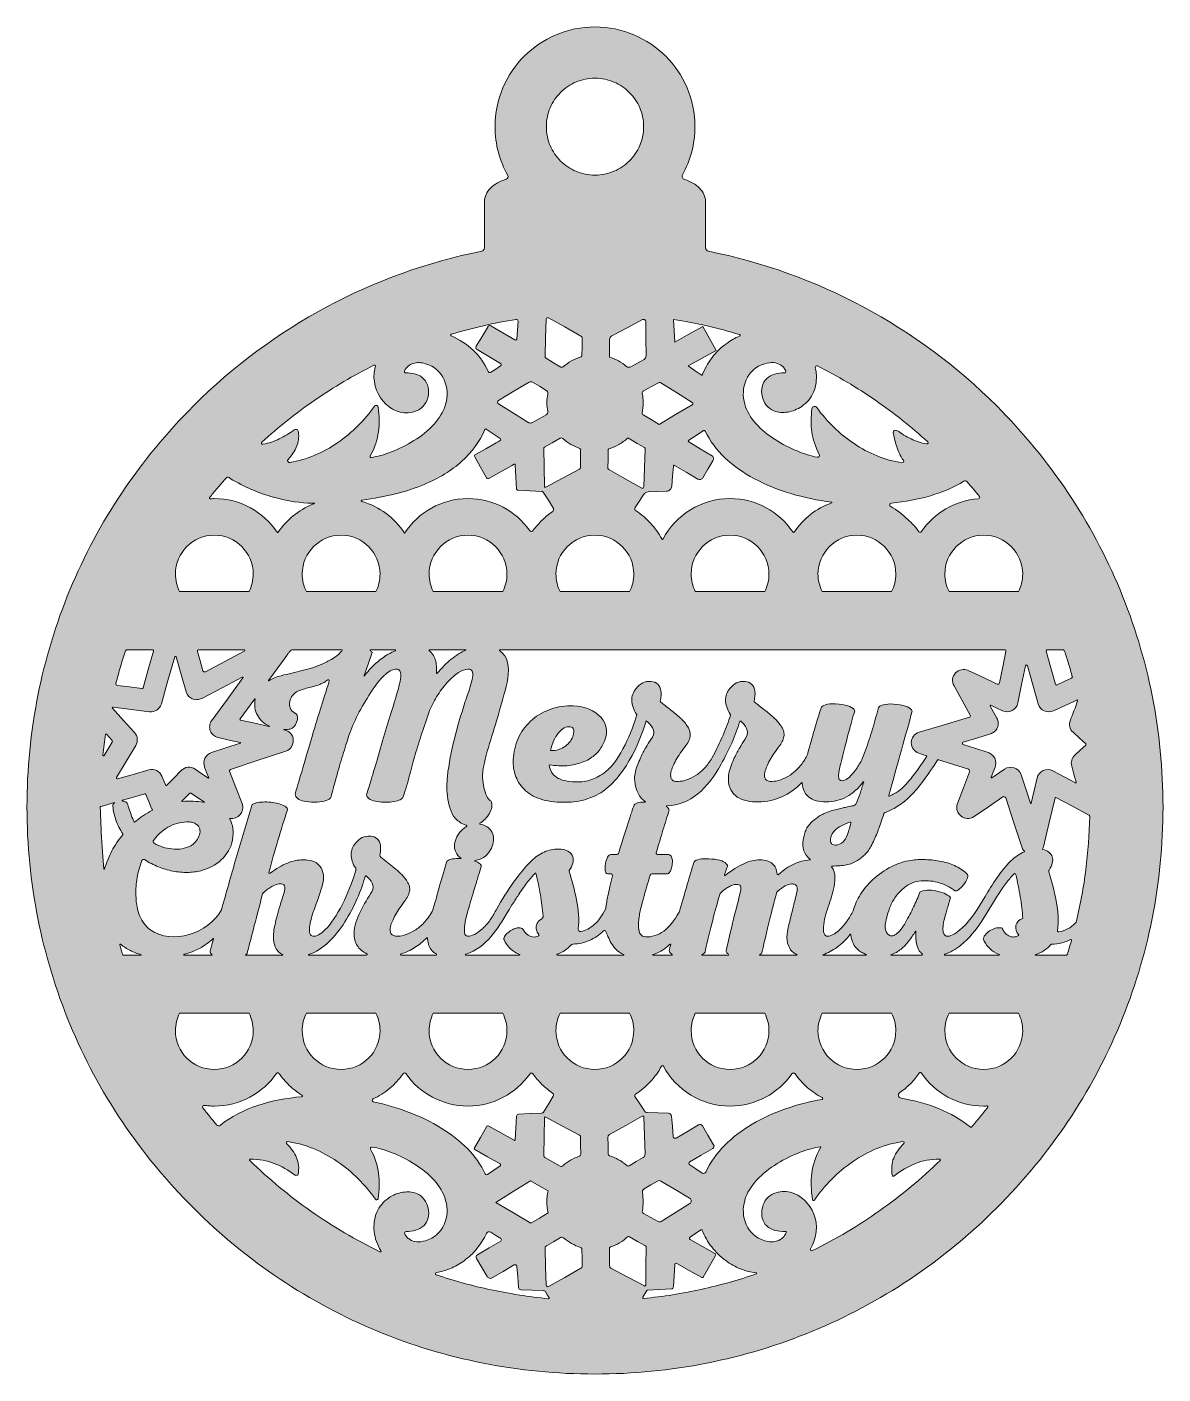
# Model space of a CAD drawing. Header units: inches. Extents: x -5.6 to 2.8, y 2.8 to 12.8.
import ezdxf

# ---------------------------------------------------------------- set-up
doc = ezdxf.new("R2010")
doc.units = ezdxf.units.IN
doc.header["$MEASUREMENT"] = 0
doc.layers.add('_U+0421_U+043B_U+043E_U+0439 1', color=7, linetype='Continuous')

# ---------------------------------------------------------------- blocks, each defined once
blk = doc.blocks.new('block 2')
at = {"layer": '_U+0421_U+043B_U+043E_U+0439 1', "true_color": 0xffffff}
h = blk.add_hatch(color=7, dxfattribs=at)
edge = h.paths.add_edge_path()
edge.add_spline(control_points=[(-5.057, 6.992), (-5.057, 6.992), (-5.007, 7.006), (-5.007, 7.006), (-5.007, 7.006), (-4.958, 7.02), (-4.958, 7.02), (-4.958, 7.02), (-4.957, 7.02), (-4.957, 7.019), (-4.956, 7.019), (-4.956, 7.019), (-4.957, 7.018), (-4.962, 7.015), (-4.965, 7.011), (-4.967, 7.007), (-4.969, 7.003), (-4.969, 6.998), (-4.969, 6.993), (-4.966, 6.959), (-4.958, 6.924), (-4.946, 6.89), (-4.934, 6.855), (-4.917, 6.821), (-4.896, 6.786), (-4.895, 6.785), (-4.895, 6.784), (-4.895, 6.783), (-4.895, 6.782), (-4.896, 6.781), (-4.896, 6.781), (-4.928, 6.743), (-4.955, 6.703), (-4.977, 6.661), (-4.999, 6.618), (-5.017, 6.574), (-5.031, 6.527), (-5.031, 6.526), (-5.032, 6.526), (-5.033, 6.526), (-5.034, 6.526), (-5.035, 6.526), (-5.035, 6.527), (-5.043, 6.6), (-5.05, 6.705), (-5.055, 6.797), (-5.06, 6.888), (-5.062, 6.966), (-5.063, 6.985), (-5.063, 6.987), (-5.062, 6.988), (-5.06, 6.99), (-5.058, 6.991), (-5.057, 6.992), (-5.057, 6.992)], knot_values=[0, 0, 0, 0, 1, 1, 1, 2, 2, 2, 3, 3, 3, 4, 4, 4, 5, 5, 5, 6, 6, 6, 7, 7, 7, 8, 8, 8, 9, 9, 9, 10, 10, 10, 11, 11, 11, 12, 12, 12, 13, 13, 13, 14, 14, 14, 15, 15, 15, 16, 16, 16, 17, 17, 17, 18, 18, 18, 18], degree=3, periodic=1)
edge = h.paths.add_edge_path()
edge.add_spline(control_points=[(-1.644, 12.292), (-1.612, 12.325), (-1.573, 12.351), (-1.53, 12.369), (-1.487, 12.387), (-1.439, 12.397), (-1.389, 12.397), (-1.339, 12.397), (-1.292, 12.387), (-1.249, 12.369), (-1.205, 12.351), (-1.166, 12.325), (-1.134, 12.292), (-1.101, 12.26), (-1.075, 12.221), (-1.057, 12.178), (-1.038, 12.135), (-1.028, 12.087), (-1.028, 12.037), (-1.028, 11.988), (-1.038, 11.94), (-1.057, 11.897), (-1.075, 11.854), (-1.101, 11.815), (-1.134, 11.782), (-1.166, 11.75), (-1.205, 11.724), (-1.249, 11.706), (-1.292, 11.688), (-1.339, 11.677), (-1.389, 11.677), (-1.439, 11.677), (-1.487, 11.688), (-1.53, 11.706), (-1.573, 11.724), (-1.612, 11.75), (-1.644, 11.782), (-1.677, 11.815), (-1.704, 11.854), (-1.722, 11.897), (-1.74, 11.94), (-1.75, 11.988), (-1.75, 12.037), (-1.75, 12.087), (-1.74, 12.135), (-1.722, 12.178), (-1.704, 12.221), (-1.677, 12.26), (-1.644, 12.292), (-1.644, 12.292), (-1.644, 12.292), (-1.644, 12.292), (-1.644, 12.292), (-1.644, 12.292), (-1.644, 12.292)], knot_values=[0, 0, 0, 0, 1, 1, 1, 2, 2, 2, 3, 3, 3, 4, 4, 4, 5, 5, 5, 6, 6, 6, 7, 7, 7, 8, 8, 8, 9, 9, 9, 10, 10, 10, 11, 11, 11, 12, 12, 12, 13, 13, 13, 14, 14, 14, 15, 15, 15, 16, 16, 16, 17, 17, 17, 18, 18, 18, 18], degree=3, periodic=1)
edge = h.paths.add_edge_path()
edge.add_spline(control_points=[(2.045, 6.069), (2.056, 6.14), (2.05, 6.215), (2.036, 6.29), (2.022, 6.365), (2.001, 6.439), (1.981, 6.507), (1.981, 6.509), (1.98, 6.511), (1.981, 6.513), (1.981, 6.515), (1.982, 6.517), (1.983, 6.519), (1.995, 6.538), (2.003, 6.555), (2.007, 6.571), (2.011, 6.588), (2.011, 6.603), (2.007, 6.617), (2.002, 6.632), (1.993, 6.644), (1.981, 6.653), (1.97, 6.662), (1.954, 6.668), (1.935, 6.672), (1.935, 6.672), (1.934, 6.672), (1.934, 6.673), (1.934, 6.673), (1.934, 6.674), (1.934, 6.674), (1.935, 6.677), (1.936, 6.68), (1.938, 6.683), (1.939, 6.686), (1.94, 6.689), (1.941, 6.692), (1.941, 6.692), (1.984, 6.873), (1.984, 6.873), (1.984, 6.873), (2.027, 7.055), (2.027, 7.055), (2.027, 7.057), (2.028, 7.058), (2.029, 7.058), (2.031, 7.059), (2.033, 7.059), (2.034, 7.058), (2.034, 7.058), (2.156, 6.993), (2.156, 6.993), (2.156, 6.993), (2.278, 6.927), (2.278, 6.927), (2.279, 6.927), (2.279, 6.926), (2.28, 6.926), (2.28, 6.926), (2.281, 6.926), (2.281, 6.926), (2.282, 6.925), (2.283, 6.924), (2.283, 6.922), (2.284, 6.921), (2.285, 6.919), (2.285, 6.918), (2.285, 6.918), (2.285, 6.918), (2.285, 6.918), (2.285, 6.918), (2.285, 6.917), (2.285, 6.917), (2.282, 6.784), (2.272, 6.652), (2.256, 6.522), (2.24, 6.393), (2.216, 6.265), (2.186, 6.14), (2.186, 6.138), (2.185, 6.135), (2.184, 6.133), (2.183, 6.131), (2.181, 6.129), (2.179, 6.127), (2.161, 6.108), (2.141, 6.093), (2.121, 6.082), (2.1, 6.071), (2.078, 6.064), (2.055, 6.061), (2.053, 6.061), (2.05, 6.062), (2.048, 6.064), (2.046, 6.065), (2.045, 6.068), (2.045, 6.069)], knot_values=[0, 0, 0, 0, 1, 1, 1, 2, 2, 2, 3, 3, 3, 4, 4, 4, 5, 5, 5, 6, 6, 6, 7, 7, 7, 8, 8, 8, 9, 9, 9, 10, 10, 10, 11, 11, 11, 12, 12, 12, 13, 13, 13, 14, 14, 14, 15, 15, 15, 16, 16, 16, 17, 17, 17, 18, 18, 18, 19, 19, 19, 20, 20, 20, 21, 21, 21, 22, 22, 22, 23, 23, 23, 24, 24, 24, 25, 25, 25, 26, 26, 26, 27, 27, 27, 28, 28, 28, 29, 29, 29, 30, 30, 30, 31, 31, 31, 32, 32, 32, 32], degree=3, periodic=1)
edge = h.paths.add_edge_path()
edge.add_spline(control_points=[(1.88, 5.891), (1.905, 5.899), (1.926, 5.909), (1.946, 5.922), (1.965, 5.934), (1.982, 5.949), (1.996, 5.966), (1.997, 5.967), (1.998, 5.968), (1.999, 5.969), (2, 5.969), (2.001, 5.969), (2.003, 5.969), (2.028, 5.97), (2.053, 5.973), (2.077, 5.979), (2.1, 5.984), (2.123, 5.992), (2.144, 6.003), (2.146, 6.003), (2.147, 6.003), (2.148, 6.002), (2.15, 6.001), (2.15, 6), (2.15, 5.998), (2.145, 5.98), (2.14, 5.963), (2.134, 5.946), (2.129, 5.928), (2.124, 5.911), (2.119, 5.893), (2.118, 5.892), (2.117, 5.89), (2.116, 5.89), (2.115, 5.889), (2.113, 5.888), (2.112, 5.888), (2.112, 5.888), (1.996, 5.888), (1.996, 5.888), (1.996, 5.888), (1.881, 5.888), (1.881, 5.888), (1.88, 5.888), (1.879, 5.889), (1.879, 5.889), (1.879, 5.89), (1.88, 5.89), (1.88, 5.891)], knot_values=[0, 0, 0, 0, 1, 1, 1, 2, 2, 2, 3, 3, 3, 4, 4, 4, 5, 5, 5, 6, 6, 6, 7, 7, 7, 8, 8, 8, 9, 9, 9, 10, 10, 10, 11, 11, 11, 12, 12, 12, 13, 13, 13, 14, 14, 14, 15, 15, 15, 16, 16, 16, 16], degree=3, periodic=1)
edge = h.paths.add_edge_path()
edge.add_spline(control_points=[(1.396, 4.612), (1.329, 4.668), (1.25, 4.713), (1.163, 4.748), (1.077, 4.784), (0.982, 4.809), (0.884, 4.825), (0.874, 4.827), (0.867, 4.834), (0.865, 4.843), (0.863, 4.851), (0.866, 4.861), (0.875, 4.867), (0.903, 4.886), (0.929, 4.909), (0.954, 4.933), (0.978, 4.957), (1, 4.983), (1.019, 5.012), (1.021, 5.015), (1.024, 5.016), (1.027, 5.016), (1.03, 5.016), (1.033, 5.015), (1.035, 5.012), (1.085, 4.938), (1.153, 4.877), (1.232, 4.834), (1.311, 4.792), (1.402, 4.767), (1.498, 4.767), (1.502, 4.767), (1.506, 4.767), (1.51, 4.767), (1.514, 4.768), (1.518, 4.768), (1.523, 4.768), (1.525, 4.768), (1.526, 4.766), (1.527, 4.764), (1.528, 4.762), (1.528, 4.76), (1.527, 4.758), (1.508, 4.734), (1.488, 4.709), (1.469, 4.685), (1.449, 4.661), (1.429, 4.637), (1.409, 4.613), (1.407, 4.611), (1.405, 4.61), (1.403, 4.61), (1.4, 4.61), (1.398, 4.61), (1.396, 4.612)], knot_values=[0, 0, 0, 0, 1, 1, 1, 2, 2, 2, 3, 3, 3, 4, 4, 4, 5, 5, 5, 6, 6, 6, 7, 7, 7, 8, 8, 8, 9, 9, 9, 10, 10, 10, 11, 11, 11, 12, 12, 12, 13, 13, 13, 14, 14, 14, 15, 15, 15, 16, 16, 16, 17, 17, 17, 18, 18, 18, 18], degree=3, periodic=1)
edge = h.paths.add_edge_path()
edge.add_spline(control_points=[(0.254, 3.836), (0.263, 3.925), (0.226, 4.012), (0.166, 4.069), (0.106, 4.125), (0.022, 4.151), (-0.06, 4.118), (-0.083, 4.109), (-0.101, 4.096), (-0.115, 4.079), (-0.13, 4.061), (-0.14, 4.04), (-0.146, 4.015), (-0.159, 3.953), (-0.145, 3.907), (-0.113, 3.877), (-0.081, 3.847), (-0.031, 3.834), (0.026, 3.837), (0.028, 3.837), (0.03, 3.836), (0.031, 3.834), (0.032, 3.833), (0.032, 3.831), (0.031, 3.829), (0.018, 3.796), (-0.005, 3.776), (-0.033, 3.766), (-0.06, 3.757), (-0.093, 3.758), (-0.127, 3.767), (-0.195, 3.787), (-0.241, 3.833), (-0.266, 3.888), (-0.291, 3.944), (-0.294, 4.009), (-0.277, 4.067), (-0.246, 4.177), (-0.148, 4.271), (-0.036, 4.34), (0.076, 4.409), (0.201, 4.454), (0.285, 4.465), (0.286, 4.465), (0.287, 4.464), (0.287, 4.464), (0.288, 4.463), (0.288, 4.462), (0.287, 4.461), (0.249, 4.392), (0.229, 4.331), (0.221, 4.269), (0.213, 4.207), (0.216, 4.144), (0.226, 4.071), (0.227, 4.068), (0.229, 4.066), (0.232, 4.065), (0.234, 4.064), (0.238, 4.065), (0.24, 4.068), (0.314, 4.177), (0.412, 4.277), (0.524, 4.354), (0.637, 4.431), (0.764, 4.486), (0.898, 4.503), (0.901, 4.504), (0.904, 4.502), (0.906, 4.499), (0.907, 4.496), (0.907, 4.493), (0.905, 4.49), (0.87, 4.453), (0.844, 4.419), (0.829, 4.381), (0.814, 4.344), (0.81, 4.303), (0.819, 4.253), (0.819, 4.25), (0.821, 4.248), (0.823, 4.247), (0.826, 4.246), (0.829, 4.246), (0.831, 4.248), (0.885, 4.286), (0.935, 4.318), (0.99, 4.34), (1.044, 4.362), (1.102, 4.374), (1.171, 4.372), (1.173, 4.372), (1.175, 4.37), (1.175, 4.368), (1.176, 4.366), (1.176, 4.364), (1.174, 4.363), (1.035, 4.228), (0.886, 4.104), (0.727, 3.992), (0.569, 3.88), (0.401, 3.78), (0.225, 3.694), (0.221, 3.691), (0.216, 3.693), (0.213, 3.696), (0.21, 3.699), (0.209, 3.704), (0.212, 3.708), (0.223, 3.728), (0.232, 3.748), (0.239, 3.77), (0.246, 3.791), (0.251, 3.814), (0.254, 3.836), (0.254, 3.836), (0.254, 3.836), (0.254, 3.836), (0.254, 3.836), (0.254, 3.836), (0.254, 3.836)], knot_values=[0, 0, 0, 0, 1, 1, 1, 2, 2, 2, 3, 3, 3, 4, 4, 4, 5, 5, 5, 6, 6, 6, 7, 7, 7, 8, 8, 8, 9, 9, 9, 10, 10, 10, 11, 11, 11, 12, 12, 12, 13, 13, 13, 14, 14, 14, 15, 15, 15, 16, 16, 16, 17, 17, 17, 18, 18, 18, 19, 19, 19, 20, 20, 20, 21, 21, 21, 22, 22, 22, 23, 23, 23, 24, 24, 24, 25, 25, 25, 26, 26, 26, 27, 27, 27, 28, 28, 28, 29, 29, 29, 30, 30, 30, 31, 31, 31, 32, 32, 32, 33, 33, 33, 34, 34, 34, 35, 35, 35, 36, 36, 36, 37, 37, 37, 38, 38, 38, 39, 39, 39, 40, 40, 40, 40], degree=3, periodic=1)
edge = h.paths.add_edge_path()
edge.add_spline(control_points=[(-0.997, 3.401), (-0.997, 3.401), (-0.91, 3.406), (-0.91, 3.406), (-0.91, 3.406), (-0.822, 3.41), (-0.822, 3.41), (-0.818, 3.41), (-0.814, 3.412), (-0.811, 3.415), (-0.808, 3.418), (-0.807, 3.421), (-0.806, 3.426), (-0.806, 3.426), (-0.802, 3.508), (-0.802, 3.508), (-0.802, 3.508), (-0.797, 3.591), (-0.797, 3.591), (-0.797, 3.594), (-0.795, 3.597), (-0.792, 3.599), (-0.789, 3.601), (-0.785, 3.601), (-0.782, 3.599), (-0.782, 3.599), (-0.689, 3.547), (-0.689, 3.547), (-0.689, 3.547), (-0.596, 3.495), (-0.596, 3.495), (-0.594, 3.494), (-0.592, 3.494), (-0.59, 3.494), (-0.588, 3.495), (-0.586, 3.496), (-0.585, 3.498), (-0.585, 3.498), (-0.539, 3.579), (-0.539, 3.579), (-0.539, 3.579), (-0.494, 3.659), (-0.494, 3.659), (-0.492, 3.661), (-0.492, 3.664), (-0.493, 3.667), (-0.494, 3.67), (-0.495, 3.672), (-0.498, 3.673), (-0.498, 3.673), (-0.59, 3.725), (-0.59, 3.725), (-0.59, 3.725), (-0.683, 3.777), (-0.683, 3.777), (-0.686, 3.779), (-0.687, 3.782), (-0.688, 3.785), (-0.688, 3.788), (-0.686, 3.791), (-0.683, 3.793), (-0.683, 3.793), (-0.643, 3.82), (-0.643, 3.82), (-0.643, 3.82), (-0.603, 3.848), (-0.603, 3.848), (-0.601, 3.849), (-0.599, 3.849), (-0.597, 3.849), (-0.595, 3.848), (-0.593, 3.847), (-0.592, 3.844), (-0.575, 3.801), (-0.551, 3.759), (-0.522, 3.721), (-0.493, 3.684), (-0.458, 3.65), (-0.418, 3.62), (-0.383, 3.595), (-0.347, 3.574), (-0.309, 3.559), (-0.271, 3.544), (-0.232, 3.534), (-0.192, 3.529), (-0.19, 3.528), (-0.189, 3.527), (-0.189, 3.525), (-0.188, 3.524), (-0.189, 3.522), (-0.191, 3.521), (-0.324, 3.475), (-0.461, 3.437), (-0.601, 3.406), (-0.74, 3.375), (-0.883, 3.353), (-1.028, 3.339), (-1.031, 3.338), (-1.033, 3.34), (-1.034, 3.342), (-1.035, 3.344), (-1.035, 3.346), (-1.034, 3.348), (-1.034, 3.348), (-1.019, 3.373), (-1.019, 3.373), (-1.019, 3.373), (-1.004, 3.397), (-1.004, 3.397), (-1.003, 3.398), (-1.002, 3.399), (-1.001, 3.4), (-1, 3.4), (-0.999, 3.401), (-0.997, 3.401)], knot_values=[0, 0, 0, 0, 1, 1, 1, 2, 2, 2, 3, 3, 3, 4, 4, 4, 5, 5, 5, 6, 6, 6, 7, 7, 7, 8, 8, 8, 9, 9, 9, 10, 10, 10, 11, 11, 11, 12, 12, 12, 13, 13, 13, 14, 14, 14, 15, 15, 15, 16, 16, 16, 17, 17, 17, 18, 18, 18, 19, 19, 19, 20, 20, 20, 21, 21, 21, 22, 22, 22, 23, 23, 23, 24, 24, 24, 25, 25, 25, 26, 26, 26, 27, 27, 27, 28, 28, 28, 29, 29, 29, 30, 30, 30, 31, 31, 31, 32, 32, 32, 33, 33, 33, 34, 34, 34, 35, 35, 35, 36, 36, 36, 37, 37, 37, 38, 38, 38, 38], degree=3, periodic=1)
edge = h.paths.add_edge_path()
edge.add_spline(control_points=[(-2.364, 3.617), (-2.327, 3.643), (-2.294, 3.674), (-2.266, 3.709), (-2.237, 3.744), (-2.214, 3.781), (-2.195, 3.822), (-2.192, 3.828), (-2.187, 3.832), (-2.181, 3.834), (-2.174, 3.835), (-2.168, 3.834), (-2.162, 3.831), (-2.162, 3.831), (-2.125, 3.807), (-2.125, 3.807), (-2.125, 3.807), (-2.089, 3.783), (-2.089, 3.783), (-2.086, 3.78), (-2.084, 3.777), (-2.084, 3.774), (-2.084, 3.771), (-2.086, 3.767), (-2.089, 3.765), (-2.089, 3.765), (-2.175, 3.715), (-2.175, 3.715), (-2.175, 3.715), (-2.261, 3.664), (-2.261, 3.664), (-2.267, 3.661), (-2.27, 3.657), (-2.271, 3.651), (-2.273, 3.646), (-2.272, 3.64), (-2.269, 3.635), (-2.269, 3.635), (-2.229, 3.568), (-2.229, 3.568), (-2.229, 3.568), (-2.19, 3.501), (-2.19, 3.501), (-2.186, 3.495), (-2.18, 3.491), (-2.173, 3.489), (-2.166, 3.487), (-2.159, 3.488), (-2.153, 3.492), (-2.153, 3.492), (-2.071, 3.54), (-2.071, 3.54), (-2.071, 3.54), (-1.99, 3.588), (-1.99, 3.588), (-1.985, 3.59), (-1.981, 3.59), (-1.977, 3.588), (-1.973, 3.586), (-1.97, 3.582), (-1.969, 3.577), (-1.969, 3.577), (-1.963, 3.499), (-1.963, 3.499), (-1.963, 3.499), (-1.957, 3.421), (-1.957, 3.421), (-1.957, 3.416), (-1.955, 3.412), (-1.951, 3.408), (-1.948, 3.405), (-1.943, 3.403), (-1.938, 3.403), (-1.938, 3.403), (-1.856, 3.4), (-1.856, 3.4), (-1.856, 3.4), (-1.774, 3.397), (-1.774, 3.397), (-1.77, 3.397), (-1.767, 3.396), (-1.764, 3.395), (-1.761, 3.393), (-1.759, 3.391), (-1.757, 3.388), (-1.757, 3.388), (-1.744, 3.367), (-1.744, 3.367), (-1.744, 3.367), (-1.73, 3.346), (-1.73, 3.346), (-1.729, 3.344), (-1.729, 3.342), (-1.73, 3.34), (-1.731, 3.338), (-1.733, 3.337), (-1.735, 3.337), (-1.88, 3.351), (-2.021, 3.373), (-2.16, 3.403), (-2.299, 3.432), (-2.435, 3.47), (-2.568, 3.515), (-2.572, 3.516), (-2.574, 3.52), (-2.574, 3.524), (-2.573, 3.527), (-2.571, 3.531), (-2.567, 3.531), (-2.531, 3.537), (-2.496, 3.547), (-2.463, 3.562), (-2.429, 3.576), (-2.396, 3.594), (-2.364, 3.617), (-2.364, 3.617), (-2.364, 3.617), (-2.364, 3.617), (-2.364, 3.617), (-2.364, 3.617), (-2.364, 3.617)], knot_values=[0, 0, 0, 0, 1, 1, 1, 2, 2, 2, 3, 3, 3, 4, 4, 4, 5, 5, 5, 6, 6, 6, 7, 7, 7, 8, 8, 8, 9, 9, 9, 10, 10, 10, 11, 11, 11, 12, 12, 12, 13, 13, 13, 14, 14, 14, 15, 15, 15, 16, 16, 16, 17, 17, 17, 18, 18, 18, 19, 19, 19, 20, 20, 20, 21, 21, 21, 22, 22, 22, 23, 23, 23, 24, 24, 24, 25, 25, 25, 26, 26, 26, 27, 27, 27, 28, 28, 28, 29, 29, 29, 30, 30, 30, 31, 31, 31, 32, 32, 32, 33, 33, 33, 34, 34, 34, 35, 35, 35, 36, 36, 36, 37, 37, 37, 38, 38, 38, 39, 39, 39, 40, 40, 40, 40], degree=3, periodic=1)
edge = h.paths.add_edge_path()
edge.add_spline(control_points=[(-3.593, 4.26), (-3.585, 4.308), (-3.59, 4.347), (-3.605, 4.384), (-3.62, 4.42), (-3.645, 4.454), (-3.679, 4.49), (-3.682, 4.492), (-3.682, 4.496), (-3.68, 4.499), (-3.679, 4.502), (-3.676, 4.504), (-3.672, 4.503), (-3.54, 4.486), (-3.414, 4.432), (-3.303, 4.356), (-3.191, 4.28), (-3.094, 4.182), (-3.019, 4.075), (-3.017, 4.071), (-3.012, 4.069), (-3.008, 4.07), (-3.004, 4.071), (-3.001, 4.075), (-3, 4.079), (-2.991, 4.148), (-2.988, 4.208), (-2.996, 4.267), (-3.003, 4.326), (-3.021, 4.383), (-3.055, 4.447), (-3.057, 4.451), (-3.057, 4.455), (-3.055, 4.459), (-3.052, 4.462), (-3.049, 4.464), (-3.044, 4.463), (-2.957, 4.449), (-2.836, 4.404), (-2.729, 4.336), (-2.621, 4.268), (-2.528, 4.176), (-2.498, 4.067), (-2.481, 4.009), (-2.484, 3.944), (-2.509, 3.888), (-2.534, 3.833), (-2.58, 3.787), (-2.648, 3.767), (-2.671, 3.761), (-2.692, 3.758), (-2.712, 3.76), (-2.731, 3.762), (-2.749, 3.767), (-2.764, 3.777), (-2.772, 3.782), (-2.779, 3.788), (-2.785, 3.795), (-2.792, 3.802), (-2.797, 3.81), (-2.802, 3.819), (-2.804, 3.823), (-2.803, 3.827), (-2.801, 3.831), (-2.799, 3.834), (-2.796, 3.836), (-2.791, 3.836), (-2.767, 3.836), (-2.743, 3.839), (-2.721, 3.845), (-2.698, 3.852), (-2.678, 3.863), (-2.661, 3.878), (-2.627, 3.911), (-2.617, 3.962), (-2.628, 4.009), (-2.638, 4.057), (-2.669, 4.1), (-2.714, 4.118), (-2.745, 4.13), (-2.78, 4.133), (-2.817, 4.127), (-2.853, 4.121), (-2.889, 4.107), (-2.921, 4.085), (-2.961, 4.058), (-2.99, 4.021), (-3.009, 3.979), (-3.027, 3.936), (-3.034, 3.888), (-3.029, 3.836), (-3.026, 3.811), (-3.02, 3.786), (-3.012, 3.762), (-3.003, 3.738), (-2.992, 3.716), (-2.978, 3.695), (-2.977, 3.692), (-2.977, 3.689), (-2.979, 3.687), (-2.981, 3.686), (-2.984, 3.685), (-2.986, 3.686), (-3.165, 3.773), (-3.337, 3.873), (-3.498, 3.987), (-3.66, 4.1), (-3.812, 4.226), (-3.953, 4.364), (-3.954, 4.365), (-3.954, 4.367), (-3.954, 4.369), (-3.953, 4.37), (-3.951, 4.372), (-3.949, 4.372), (-3.882, 4.374), (-3.825, 4.363), (-3.771, 4.342), (-3.718, 4.322), (-3.668, 4.291), (-3.615, 4.254), (-3.612, 4.252), (-3.607, 4.252), (-3.602, 4.253), (-3.597, 4.254), (-3.594, 4.256), (-3.593, 4.26)], knot_values=[0, 0, 0, 0, 1, 1, 1, 2, 2, 2, 3, 3, 3, 4, 4, 4, 5, 5, 5, 6, 6, 6, 7, 7, 7, 8, 8, 8, 9, 9, 9, 10, 10, 10, 11, 11, 11, 12, 12, 12, 13, 13, 13, 14, 14, 14, 15, 15, 15, 16, 16, 16, 17, 17, 17, 18, 18, 18, 19, 19, 19, 20, 20, 20, 21, 21, 21, 22, 22, 22, 23, 23, 23, 24, 24, 24, 25, 25, 25, 26, 26, 26, 27, 27, 27, 28, 28, 28, 29, 29, 29, 30, 30, 30, 31, 31, 31, 32, 32, 32, 33, 33, 33, 34, 34, 34, 35, 35, 35, 36, 36, 36, 37, 37, 37, 38, 38, 38, 39, 39, 39, 40, 40, 40, 41, 41, 41, 42, 42, 42, 42], degree=3, periodic=1)
edge = h.paths.add_edge_path()
edge.add_spline(control_points=[(-4.216, 4.767), (-4.12, 4.767), (-4.03, 4.791), (-3.951, 4.834), (-3.872, 4.876), (-3.804, 4.937), (-3.754, 5.01), (-3.752, 5.013), (-3.748, 5.015), (-3.745, 5.015), (-3.742, 5.015), (-3.738, 5.013), (-3.736, 5.01), (-3.714, 4.978), (-3.688, 4.948), (-3.659, 4.921), (-3.63, 4.893), (-3.599, 4.869), (-3.565, 4.849), (-3.562, 4.847), (-3.561, 4.844), (-3.562, 4.841), (-3.562, 4.839), (-3.564, 4.836), (-3.568, 4.836), (-3.679, 4.827), (-3.79, 4.806), (-3.893, 4.772), (-3.996, 4.737), (-4.091, 4.689), (-4.169, 4.626), (-4.174, 4.622), (-4.179, 4.62), (-4.185, 4.621), (-4.19, 4.621), (-4.195, 4.624), (-4.199, 4.628), (-4.217, 4.649), (-4.234, 4.67), (-4.251, 4.691), (-4.268, 4.712), (-4.285, 4.733), (-4.301, 4.755), (-4.304, 4.759), (-4.304, 4.763), (-4.302, 4.767), (-4.3, 4.771), (-4.296, 4.773), (-4.291, 4.772), (-4.279, 4.771), (-4.267, 4.769), (-4.254, 4.769), (-4.241, 4.768), (-4.229, 4.767), (-4.216, 4.767), (-4.216, 4.767), (-4.216, 4.767), (-4.216, 4.767), (-4.216, 4.767), (-4.216, 4.767), (-4.216, 4.767)], knot_values=[0, 0, 0, 0, 1, 1, 1, 2, 2, 2, 3, 3, 3, 4, 4, 4, 5, 5, 5, 6, 6, 6, 7, 7, 7, 8, 8, 8, 9, 9, 9, 10, 10, 10, 11, 11, 11, 12, 12, 12, 13, 13, 13, 14, 14, 14, 15, 15, 15, 16, 16, 16, 17, 17, 17, 18, 18, 18, 19, 19, 19, 20, 20, 20, 20], degree=3, periodic=1)
edge = h.paths.add_edge_path()
edge.add_spline(control_points=[(-4.787, 5.888), (-4.787, 5.888), (-4.839, 5.888), (-4.839, 5.888), (-4.839, 5.888), (-4.891, 5.888), (-4.891, 5.888), (-4.892, 5.888), (-4.893, 5.889), (-4.894, 5.889), (-4.895, 5.89), (-4.896, 5.891), (-4.896, 5.892), (-4.9, 5.904), (-4.903, 5.916), (-4.907, 5.928), (-4.911, 5.94), (-4.914, 5.952), (-4.918, 5.964), (-4.918, 5.966), (-4.918, 5.968), (-4.916, 5.969), (-4.915, 5.969), (-4.913, 5.97), (-4.912, 5.968), (-4.889, 5.95), (-4.865, 5.935), (-4.839, 5.922), (-4.814, 5.909), (-4.787, 5.899), (-4.759, 5.891), (-4.757, 5.891), (-4.757, 5.89), (-4.758, 5.889), (-4.759, 5.889), (-4.76, 5.888), (-4.76, 5.888), (-4.76, 5.888), (-4.773, 5.888), (-4.773, 5.888), (-4.773, 5.888), (-4.787, 5.888), (-4.787, 5.888)], knot_values=[0, 0, 0, 0, 1, 1, 1, 2, 2, 2, 3, 3, 3, 4, 4, 4, 5, 5, 5, 6, 6, 6, 7, 7, 7, 8, 8, 8, 9, 9, 9, 10, 10, 10, 11, 11, 11, 12, 12, 12, 13, 13, 13, 14, 14, 14, 14], degree=3, periodic=1)
edge = h.paths.add_edge_path()
edge.add_spline(control_points=[(-4.732, 7.084), (-4.731, 7.085), (-4.729, 7.085), (-4.728, 7.084), (-4.726, 7.083), (-4.725, 7.082), (-4.725, 7.081), (-4.725, 7.081), (-4.703, 7.029), (-4.703, 7.029), (-4.703, 7.029), (-4.681, 6.977), (-4.681, 6.977), (-4.681, 6.977), (-4.68, 6.975), (-4.679, 6.973), (-4.678, 6.97), (-4.677, 6.967), (-4.676, 6.966), (-4.676, 6.965), (-4.676, 6.965), (-4.676, 6.964), (-4.676, 6.964), (-4.676, 6.963), (-4.677, 6.963), (-4.699, 6.952), (-4.721, 6.939), (-4.742, 6.924), (-4.764, 6.91), (-4.785, 6.894), (-4.805, 6.876), (-4.806, 6.875), (-4.807, 6.875), (-4.808, 6.875), (-4.809, 6.875), (-4.81, 6.876), (-4.811, 6.877), (-4.817, 6.889), (-4.825, 6.906), (-4.833, 6.928), (-4.841, 6.95), (-4.85, 6.977), (-4.86, 7.01), (-4.862, 7.017), (-4.867, 7.022), (-4.874, 7.026), (-4.881, 7.029), (-4.888, 7.031), (-4.897, 7.031), (-4.898, 7.031), (-4.899, 7.032), (-4.899, 7.034), (-4.9, 7.035), (-4.899, 7.036), (-4.897, 7.037), (-4.897, 7.037), (-4.815, 7.061), (-4.815, 7.061), (-4.815, 7.061), (-4.732, 7.084), (-4.732, 7.084)], knot_values=[0, 0, 0, 0, 1, 1, 1, 2, 2, 2, 3, 3, 3, 4, 4, 4, 5, 5, 5, 6, 6, 6, 7, 7, 7, 8, 8, 8, 9, 9, 9, 10, 10, 10, 11, 11, 11, 12, 12, 12, 13, 13, 13, 14, 14, 14, 15, 15, 15, 16, 16, 16, 17, 17, 17, 18, 18, 18, 19, 19, 19, 20, 20, 20, 20], degree=3, periodic=1)
edge = h.paths.add_edge_path()
edge.add_spline(control_points=[(-4.668, 8.144), (-4.668, 8.144), (-4.706, 8.008), (-4.706, 8.008), (-4.706, 8.008), (-4.745, 7.872), (-4.745, 7.872), (-4.745, 7.87), (-4.747, 7.868), (-4.748, 7.867), (-4.75, 7.866), (-4.752, 7.865), (-4.755, 7.866), (-4.755, 7.866), (-4.845, 7.878), (-4.845, 7.878), (-4.845, 7.878), (-4.935, 7.89), (-4.935, 7.89), (-4.939, 7.89), (-4.942, 7.892), (-4.944, 7.895), (-4.946, 7.899), (-4.947, 7.902), (-4.946, 7.906), (-4.936, 7.947), (-4.924, 7.987), (-4.913, 8.027), (-4.901, 8.067), (-4.888, 8.107), (-4.875, 8.146), (-4.874, 8.149), (-4.872, 8.151), (-4.87, 8.152), (-4.868, 8.154), (-4.866, 8.155), (-4.863, 8.155), (-4.863, 8.155), (-4.769, 8.155), (-4.769, 8.155), (-4.769, 8.155), (-4.676, 8.155), (-4.676, 8.155), (-4.673, 8.155), (-4.67, 8.153), (-4.669, 8.151), (-4.667, 8.149), (-4.667, 8.147), (-4.668, 8.144)], knot_values=[0, 0, 0, 0, 1, 1, 1, 2, 2, 2, 3, 3, 3, 4, 4, 4, 5, 5, 5, 6, 6, 6, 7, 7, 7, 8, 8, 8, 9, 9, 9, 10, 10, 10, 11, 11, 11, 12, 12, 12, 13, 13, 13, 14, 14, 14, 15, 15, 15, 16, 16, 16, 16], degree=3, periodic=1)
edge = h.paths.add_edge_path()
edge.add_spline(control_points=[(-4.097, 9.426), (-3.996, 9.363), (-3.883, 9.317), (-3.776, 9.287), (-3.669, 9.257), (-3.568, 9.243), (-3.491, 9.243), (-3.491, 9.243), (-3.488, 9.243), (-3.485, 9.243), (-3.482, 9.243), (-3.478, 9.243), (-3.475, 9.243), (-3.473, 9.243), (-3.472, 9.242), (-3.472, 9.242), (-3.472, 9.241), (-3.472, 9.24), (-3.474, 9.239), (-3.476, 9.238), (-3.478, 9.238), (-3.48, 9.237), (-3.482, 9.236), (-3.485, 9.235), (-3.487, 9.234), (-3.538, 9.213), (-3.587, 9.184), (-3.629, 9.149), (-3.672, 9.114), (-3.71, 9.073), (-3.741, 9.027), (-3.742, 9.025), (-3.743, 9.024), (-3.745, 9.024), (-3.747, 9.024), (-3.748, 9.025), (-3.749, 9.027), (-3.8, 9.102), (-3.868, 9.164), (-3.947, 9.208), (-4.027, 9.252), (-4.119, 9.277), (-4.216, 9.277), (-4.221, 9.277), (-4.226, 9.277), (-4.232, 9.276), (-4.237, 9.276), (-4.242, 9.276), (-4.247, 9.276), (-4.249, 9.275), (-4.251, 9.277), (-4.251, 9.278), (-4.252, 9.28), (-4.252, 9.282), (-4.251, 9.284), (-4.25, 9.285), (-4.249, 9.286), (-4.248, 9.288), (-4.247, 9.289), (-4.246, 9.29), (-4.245, 9.292), (-4.226, 9.315), (-4.206, 9.338), (-4.187, 9.361), (-4.167, 9.384), (-4.148, 9.407), (-4.127, 9.429), (-4.127, 9.43), (-4.126, 9.431), (-4.125, 9.431), (-4.124, 9.432), (-4.124, 9.433), (-4.123, 9.434), (-4.122, 9.435), (-4.12, 9.435), (-4.117, 9.435), (-4.115, 9.436), (-4.113, 9.436), (-4.113, 9.436), (-4.113, 9.436), (-4.109, 9.434), (-4.109, 9.434), (-4.109, 9.434), (-4.106, 9.432), (-4.106, 9.432), (-4.106, 9.432), (-4.101, 9.429), (-4.101, 9.429), (-4.101, 9.429), (-4.097, 9.426), (-4.097, 9.426)], knot_values=[0, 0, 0, 0, 1, 1, 1, 2, 2, 2, 3, 3, 3, 4, 4, 4, 5, 5, 5, 6, 6, 6, 7, 7, 7, 8, 8, 8, 9, 9, 9, 10, 10, 10, 11, 11, 11, 12, 12, 12, 13, 13, 13, 14, 14, 14, 15, 15, 15, 16, 16, 16, 17, 17, 17, 18, 18, 18, 19, 19, 19, 20, 20, 20, 21, 21, 21, 22, 22, 22, 23, 23, 23, 24, 24, 24, 25, 25, 25, 26, 26, 26, 27, 27, 27, 28, 28, 28, 29, 29, 29, 30, 30, 30, 30], degree=3, periodic=1)
edge = h.paths.add_edge_path()
edge.add_spline(control_points=[(-2.714, 9.927), (-2.665, 9.947), (-2.634, 9.994), (-2.626, 10.045), (-2.618, 10.096), (-2.633, 10.149), (-2.676, 10.179), (-2.691, 10.19), (-2.709, 10.198), (-2.729, 10.203), (-2.749, 10.208), (-2.771, 10.21), (-2.794, 10.209), (-2.798, 10.209), (-2.801, 10.211), (-2.803, 10.214), (-2.805, 10.216), (-2.805, 10.22), (-2.803, 10.224), (-2.789, 10.253), (-2.766, 10.272), (-2.739, 10.28), (-2.712, 10.289), (-2.681, 10.288), (-2.648, 10.278), (-2.58, 10.259), (-2.534, 10.213), (-2.509, 10.157), (-2.484, 10.101), (-2.481, 10.036), (-2.498, 9.978), (-2.529, 9.868), (-2.624, 9.775), (-2.733, 9.707), (-2.842, 9.638), (-2.964, 9.594), (-3.051, 9.582), (-3.054, 9.581), (-3.056, 9.583), (-3.058, 9.585), (-3.059, 9.587), (-3.06, 9.59), (-3.058, 9.593), (-3.023, 9.656), (-3.005, 9.714), (-2.997, 9.772), (-2.988, 9.83), (-2.991, 9.889), (-2.999, 9.956), (-3, 9.962), (-3.004, 9.967), (-3.01, 9.968), (-3.015, 9.97), (-3.022, 9.968), (-3.026, 9.963), (-3.099, 9.86), (-3.192, 9.765), (-3.3, 9.691), (-3.407, 9.618), (-3.528, 9.565), (-3.655, 9.544), (-3.661, 9.543), (-3.667, 9.547), (-3.67, 9.552), (-3.672, 9.557), (-3.672, 9.563), (-3.668, 9.568), (-3.639, 9.6), (-3.618, 9.63), (-3.605, 9.663), (-3.591, 9.696), (-3.586, 9.731), (-3.591, 9.773), (-3.592, 9.78), (-3.597, 9.786), (-3.603, 9.789), (-3.609, 9.791), (-3.616, 9.791), (-3.622, 9.787), (-3.659, 9.761), (-3.695, 9.738), (-3.733, 9.72), (-3.77, 9.702), (-3.81, 9.688), (-3.856, 9.68), (-3.86, 9.68), (-3.864, 9.682), (-3.865, 9.685), (-3.867, 9.688), (-3.866, 9.692), (-3.863, 9.695), (-3.739, 9.808), (-3.607, 9.913), (-3.467, 10.009), (-3.328, 10.104), (-3.182, 10.191), (-3.03, 10.266), (-3.027, 10.268), (-3.024, 10.267), (-3.022, 10.266), (-3.02, 10.264), (-3.019, 10.261), (-3.02, 10.258), (-3.022, 10.25), (-3.024, 10.242), (-3.025, 10.234), (-3.027, 10.226), (-3.028, 10.217), (-3.029, 10.209), (-3.038, 10.12), (-3.001, 10.033), (-2.941, 9.977), (-2.88, 9.92), (-2.797, 9.894), (-2.714, 9.927), (-2.714, 9.927), (-2.714, 9.927), (-2.714, 9.927), (-2.714, 9.927), (-2.714, 9.927), (-2.714, 9.927)], knot_values=[0, 0, 0, 0, 1, 1, 1, 2, 2, 2, 3, 3, 3, 4, 4, 4, 5, 5, 5, 6, 6, 6, 7, 7, 7, 8, 8, 8, 9, 9, 9, 10, 10, 10, 11, 11, 11, 12, 12, 12, 13, 13, 13, 14, 14, 14, 15, 15, 15, 16, 16, 16, 17, 17, 17, 18, 18, 18, 19, 19, 19, 20, 20, 20, 21, 21, 21, 22, 22, 22, 23, 23, 23, 24, 24, 24, 25, 25, 25, 26, 26, 26, 27, 27, 27, 28, 28, 28, 29, 29, 29, 30, 30, 30, 31, 31, 31, 32, 32, 32, 33, 33, 33, 34, 34, 34, 35, 35, 35, 36, 36, 36, 37, 37, 37, 38, 38, 38, 39, 39, 39, 40, 40, 40, 40], degree=3, periodic=1)
edge = h.paths.add_edge_path()
edge.add_spline(control_points=[(-1.984, 10.454), (-1.984, 10.454), (-2.073, 10.507), (-2.073, 10.507), (-2.073, 10.507), (-2.163, 10.56), (-2.163, 10.56), (-2.167, 10.562), (-2.171, 10.562), (-2.174, 10.561), (-2.178, 10.561), (-2.181, 10.558), (-2.183, 10.555), (-2.183, 10.555), (-2.227, 10.481), (-2.227, 10.481), (-2.227, 10.481), (-2.271, 10.407), (-2.271, 10.407), (-2.274, 10.403), (-2.274, 10.398), (-2.273, 10.394), (-2.272, 10.39), (-2.269, 10.386), (-2.265, 10.384), (-2.265, 10.384), (-2.178, 10.332), (-2.178, 10.332), (-2.178, 10.332), (-2.09, 10.28), (-2.09, 10.28), (-2.087, 10.278), (-2.085, 10.275), (-2.085, 10.271), (-2.085, 10.268), (-2.086, 10.264), (-2.09, 10.262), (-2.09, 10.262), (-2.126, 10.238), (-2.126, 10.238), (-2.126, 10.238), (-2.163, 10.214), (-2.163, 10.214), (-2.166, 10.212), (-2.17, 10.212), (-2.174, 10.213), (-2.177, 10.214), (-2.18, 10.216), (-2.182, 10.22), (-2.207, 10.28), (-2.246, 10.333), (-2.293, 10.378), (-2.34, 10.423), (-2.396, 10.459), (-2.456, 10.484), (-2.459, 10.485), (-2.46, 10.488), (-2.46, 10.49), (-2.46, 10.493), (-2.458, 10.495), (-2.456, 10.496), (-2.377, 10.52), (-2.298, 10.541), (-2.218, 10.559), (-2.138, 10.578), (-2.056, 10.594), (-1.974, 10.607), (-1.97, 10.607), (-1.967, 10.606), (-1.964, 10.603), (-1.961, 10.601), (-1.96, 10.597), (-1.96, 10.593), (-1.96, 10.593), (-1.965, 10.527), (-1.965, 10.527), (-1.965, 10.527), (-1.97, 10.461), (-1.97, 10.461), (-1.97, 10.458), (-1.972, 10.455), (-1.975, 10.454), (-1.977, 10.453), (-1.981, 10.452), (-1.984, 10.454)], knot_values=[0, 0, 0, 0, 1, 1, 1, 2, 2, 2, 3, 3, 3, 4, 4, 4, 5, 5, 5, 6, 6, 6, 7, 7, 7, 8, 8, 8, 9, 9, 9, 10, 10, 10, 11, 11, 11, 12, 12, 12, 13, 13, 13, 14, 14, 14, 15, 15, 15, 16, 16, 16, 17, 17, 17, 18, 18, 18, 19, 19, 19, 20, 20, 20, 21, 21, 21, 22, 22, 22, 23, 23, 23, 24, 24, 24, 25, 25, 25, 26, 26, 26, 27, 27, 27, 28, 28, 28, 28], degree=3, periodic=1)
edge = h.paths.add_edge_path()
edge.add_spline(control_points=[(-0.41, 10.429), (-0.453, 10.399), (-0.49, 10.363), (-0.52, 10.323), (-0.551, 10.282), (-0.576, 10.238), (-0.594, 10.191), (-0.594, 10.191), (-0.645, 10.226), (-0.645, 10.226), (-0.645, 10.226), (-0.696, 10.261), (-0.696, 10.261), (-0.696, 10.261), (-0.592, 10.319), (-0.592, 10.319), (-0.592, 10.319), (-0.489, 10.377), (-0.489, 10.377), (-0.489, 10.377), (-0.539, 10.466), (-0.539, 10.466), (-0.539, 10.466), (-0.589, 10.555), (-0.589, 10.555), (-0.589, 10.555), (-0.693, 10.497), (-0.693, 10.497), (-0.693, 10.497), (-0.796, 10.438), (-0.796, 10.438), (-0.796, 10.438), (-0.801, 10.523), (-0.801, 10.523), (-0.801, 10.523), (-0.806, 10.607), (-0.806, 10.607), (-0.722, 10.594), (-0.639, 10.577), (-0.557, 10.559), (-0.476, 10.54), (-0.395, 10.518), (-0.315, 10.494), (-0.313, 10.493), (-0.311, 10.491), (-0.311, 10.489), (-0.311, 10.486), (-0.312, 10.484), (-0.315, 10.483), (-0.331, 10.476), (-0.348, 10.468), (-0.364, 10.459), (-0.379, 10.45), (-0.395, 10.44), (-0.41, 10.429), (-0.41, 10.429), (-0.41, 10.429), (-0.41, 10.429), (-0.41, 10.429), (-0.41, 10.429), (-0.41, 10.429)], knot_values=[0, 0, 0, 0, 1, 1, 1, 2, 2, 2, 3, 3, 3, 4, 4, 4, 5, 5, 5, 6, 6, 6, 7, 7, 7, 8, 8, 8, 9, 9, 9, 10, 10, 10, 11, 11, 11, 12, 12, 12, 13, 13, 13, 14, 14, 14, 15, 15, 15, 16, 16, 16, 17, 17, 17, 18, 18, 18, 19, 19, 19, 20, 20, 20, 20], degree=3, periodic=1)
edge = h.paths.add_edge_path()
edge.add_spline(control_points=[(0.89, 9.543), (0.764, 9.561), (0.643, 9.612), (0.535, 9.685), (0.427, 9.757), (0.332, 9.85), (0.258, 9.952), (0.252, 9.96), (0.244, 9.962), (0.237, 9.96), (0.229, 9.958), (0.223, 9.952), (0.222, 9.943), (0.215, 9.881), (0.214, 9.826), (0.221, 9.772), (0.229, 9.718), (0.246, 9.664), (0.276, 9.605), (0.279, 9.6), (0.278, 9.594), (0.275, 9.59), (0.272, 9.586), (0.267, 9.583), (0.261, 9.584), (0.173, 9.601), (0.054, 9.647), (-0.052, 9.715), (-0.157, 9.783), (-0.248, 9.873), (-0.277, 9.978), (-0.294, 10.036), (-0.291, 10.101), (-0.266, 10.157), (-0.241, 10.213), (-0.195, 10.259), (-0.127, 10.278), (-0.105, 10.285), (-0.083, 10.288), (-0.063, 10.286), (-0.044, 10.284), (-0.026, 10.278), (-0.011, 10.269), (-0.003, 10.264), (0.004, 10.258), (0.011, 10.251), (0.017, 10.243), (0.022, 10.235), (0.027, 10.226), (0.029, 10.222), (0.029, 10.218), (0.026, 10.215), (0.024, 10.211), (0.021, 10.209), (0.017, 10.209), (-0.007, 10.21), (-0.032, 10.207), (-0.054, 10.2), (-0.077, 10.194), (-0.097, 10.183), (-0.114, 10.168), (-0.149, 10.134), (-0.158, 10.083), (-0.148, 10.036), (-0.137, 9.989), (-0.106, 9.945), (-0.06, 9.927), (-0.03, 9.915), (0.005, 9.913), (0.042, 9.919), (0.078, 9.925), (0.114, 9.939), (0.146, 9.961), (0.186, 9.988), (0.215, 10.024), (0.234, 10.067), (0.252, 10.109), (0.259, 10.158), (0.254, 10.209), (0.253, 10.215), (0.252, 10.222), (0.251, 10.229), (0.25, 10.235), (0.248, 10.242), (0.247, 10.248), (0.246, 10.253), (0.248, 10.257), (0.251, 10.26), (0.254, 10.263), (0.259, 10.264), (0.263, 10.261), (0.413, 10.186), (0.557, 10.101), (0.693, 10.006), (0.83, 9.912), (0.96, 9.809), (1.083, 9.697), (1.086, 9.694), (1.087, 9.69), (1.085, 9.687), (1.083, 9.683), (1.08, 9.681), (1.075, 9.682), (1.032, 9.689), (0.994, 9.702), (0.958, 9.72), (0.922, 9.737), (0.888, 9.758), (0.853, 9.783), (0.847, 9.787), (0.839, 9.786), (0.834, 9.783), (0.829, 9.78), (0.825, 9.773), (0.826, 9.766), (0.831, 9.74), (0.838, 9.704), (0.85, 9.667), (0.862, 9.63), (0.878, 9.592), (0.901, 9.561), (0.904, 9.557), (0.904, 9.552), (0.902, 9.548), (0.9, 9.545), (0.896, 9.542), (0.89, 9.543)], knot_values=[0, 0, 0, 0, 1, 1, 1, 2, 2, 2, 3, 3, 3, 4, 4, 4, 5, 5, 5, 6, 6, 6, 7, 7, 7, 8, 8, 8, 9, 9, 9, 10, 10, 10, 11, 11, 11, 12, 12, 12, 13, 13, 13, 14, 14, 14, 15, 15, 15, 16, 16, 16, 17, 17, 17, 18, 18, 18, 19, 19, 19, 20, 20, 20, 21, 21, 21, 22, 22, 22, 23, 23, 23, 24, 24, 24, 25, 25, 25, 26, 26, 26, 27, 27, 27, 28, 28, 28, 29, 29, 29, 30, 30, 30, 31, 31, 31, 32, 32, 32, 33, 33, 33, 34, 34, 34, 35, 35, 35, 36, 36, 36, 37, 37, 37, 38, 38, 38, 39, 39, 39, 40, 40, 40, 41, 41, 41, 42, 42, 42, 42], degree=3, periodic=1)
edge = h.paths.add_edge_path()
edge.add_spline(control_points=[(0.807, 9.217), (0.801, 9.22), (0.799, 9.226), (0.8, 9.232), (0.801, 9.237), (0.805, 9.242), (0.812, 9.243), (0.913, 9.252), (1.011, 9.271), (1.102, 9.298), (1.193, 9.324), (1.277, 9.36), (1.35, 9.405), (1.354, 9.407), (1.358, 9.408), (1.363, 9.408), (1.367, 9.407), (1.371, 9.405), (1.374, 9.402), (1.39, 9.384), (1.405, 9.366), (1.421, 9.347), (1.436, 9.329), (1.451, 9.311), (1.466, 9.293), (1.469, 9.289), (1.469, 9.285), (1.467, 9.281), (1.466, 9.278), (1.462, 9.275), (1.458, 9.275), (1.37, 9.269), (1.288, 9.242), (1.216, 9.2), (1.144, 9.158), (1.082, 9.101), (1.035, 9.032), (1.033, 9.029), (1.03, 9.027), (1.026, 9.027), (1.023, 9.027), (1.02, 9.028), (1.017, 9.031), (1.017, 9.031), (1.007, 9.044), (1.007, 9.044), (1.007, 9.044), (0.997, 9.058), (0.997, 9.058), (0.995, 9.06), (0.97, 9.089), (0.934, 9.122), (0.898, 9.156), (0.851, 9.195), (0.807, 9.217)], knot_values=[0, 0, 0, 0, 1, 1, 1, 2, 2, 2, 3, 3, 3, 4, 4, 4, 5, 5, 5, 6, 6, 6, 7, 7, 7, 8, 8, 8, 9, 9, 9, 10, 10, 10, 11, 11, 11, 12, 12, 12, 13, 13, 13, 14, 14, 14, 15, 15, 15, 16, 16, 16, 17, 17, 17, 18, 18, 18, 18], degree=3, periodic=1)
edge = h.paths.add_edge_path()
edge.add_spline(control_points=[(2.031, 7.898), (2.031, 7.898), (1.996, 8.02), (1.996, 8.02), (1.996, 8.02), (1.961, 8.143), (1.961, 8.143), (1.96, 8.146), (1.961, 8.149), (1.963, 8.151), (1.964, 8.153), (1.967, 8.155), (1.97, 8.155), (1.97, 8.155), (2.027, 8.155), (2.027, 8.155), (2.027, 8.155), (2.084, 8.155), (2.084, 8.155), (2.088, 8.155), (2.09, 8.154), (2.093, 8.152), (2.095, 8.15), (2.097, 8.148), (2.098, 8.145), (2.108, 8.114), (2.118, 8.082), (2.128, 8.05), (2.137, 8.019), (2.147, 7.987), (2.155, 7.954), (2.156, 7.952), (2.156, 7.95), (2.155, 7.948), (2.154, 7.946), (2.152, 7.944), (2.15, 7.943), (2.15, 7.943), (2.096, 7.918), (2.096, 7.918), (2.096, 7.918), (2.042, 7.893), (2.042, 7.893), (2.04, 7.892), (2.037, 7.892), (2.035, 7.893), (2.033, 7.894), (2.032, 7.896), (2.031, 7.898)], knot_values=[0, 0, 0, 0, 1, 1, 1, 2, 2, 2, 3, 3, 3, 4, 4, 4, 5, 5, 5, 6, 6, 6, 7, 7, 7, 8, 8, 8, 9, 9, 9, 10, 10, 10, 11, 11, 11, 12, 12, 12, 13, 13, 13, 14, 14, 14, 15, 15, 15, 16, 16, 16, 16], degree=3, periodic=1)
edge = h.paths.add_edge_path()
edge.add_spline(control_points=[(1.209, 5.888), (1.208, 5.888), (1.207, 5.889), (1.207, 5.89), (1.206, 5.892), (1.207, 5.893), (1.209, 5.894), (1.229, 5.901), (1.249, 5.91), (1.269, 5.921), (1.289, 5.932), (1.308, 5.945), (1.328, 5.961), (1.391, 6.011), (1.44, 6.074), (1.483, 6.14), (1.527, 6.207), (1.566, 6.277), (1.609, 6.343), (1.631, 6.376), (1.651, 6.404), (1.67, 6.429), (1.689, 6.454), (1.707, 6.474), (1.723, 6.491), (1.725, 6.493), (1.727, 6.493), (1.73, 6.492), (1.732, 6.492), (1.734, 6.49), (1.735, 6.487), (1.749, 6.431), (1.76, 6.376), (1.769, 6.321), (1.778, 6.266), (1.784, 6.212), (1.788, 6.159), (1.759, 6.153), (1.742, 6.132), (1.737, 6.109), (1.733, 6.085), (1.74, 6.057), (1.759, 6.037), (1.754, 6.032), (1.748, 6.028), (1.74, 6.026), (1.733, 6.023), (1.724, 6.022), (1.715, 6.022), (1.706, 6.022), (1.697, 6.024), (1.689, 6.028), (1.681, 6.032), (1.673, 6.037), (1.665, 6.043), (1.658, 6.05), (1.652, 6.057), (1.647, 6.064), (1.642, 6.071), (1.639, 6.079), (1.636, 6.087), (1.611, 6.096), (1.579, 6.089), (1.551, 6.073), (1.524, 6.058), (1.501, 6.034), (1.494, 6.009), (1.503, 5.985), (1.516, 5.964), (1.532, 5.946), (1.548, 5.929), (1.567, 5.914), (1.59, 5.903), (1.594, 5.901), (1.597, 5.899), (1.601, 5.897), (1.605, 5.895), (1.609, 5.894), (1.613, 5.892), (1.614, 5.891), (1.614, 5.89), (1.614, 5.89), (1.614, 5.889), (1.613, 5.888), (1.613, 5.888), (1.613, 5.888), (1.411, 5.888), (1.411, 5.888), (1.411, 5.888), (1.209, 5.888), (1.209, 5.888)], knot_values=[0, 0, 0, 0, 1, 1, 1, 2, 2, 2, 3, 3, 3, 4, 4, 4, 5, 5, 5, 6, 6, 6, 7, 7, 7, 8, 8, 8, 9, 9, 9, 10, 10, 10, 11, 11, 11, 12, 12, 12, 13, 13, 13, 14, 14, 14, 15, 15, 15, 16, 16, 16, 17, 17, 17, 18, 18, 18, 19, 19, 19, 20, 20, 20, 21, 21, 21, 22, 22, 22, 23, 23, 23, 24, 24, 24, 25, 25, 25, 26, 26, 26, 27, 27, 27, 28, 28, 28, 29, 29, 29, 30, 30, 30, 30], degree=3, periodic=1)
edge = h.paths.add_edge_path()
edge.add_spline(control_points=[(-0.685, 4.353), (-0.685, 4.353), (-0.6, 4.403), (-0.6, 4.403), (-0.6, 4.403), (-0.515, 4.453), (-0.515, 4.453), (-0.51, 4.456), (-0.507, 4.46), (-0.506, 4.465), (-0.504, 4.47), (-0.505, 4.475), (-0.508, 4.48), (-0.508, 4.48), (-0.55, 4.55), (-0.55, 4.55), (-0.55, 4.55), (-0.591, 4.62), (-0.591, 4.62), (-0.594, 4.625), (-0.599, 4.628), (-0.604, 4.63), (-0.609, 4.631), (-0.615, 4.63), (-0.62, 4.627), (-0.62, 4.627), (-0.703, 4.579), (-0.703, 4.579), (-0.703, 4.579), (-0.786, 4.53), (-0.786, 4.53), (-0.791, 4.527), (-0.796, 4.527), (-0.8, 4.529), (-0.805, 4.531), (-0.808, 4.536), (-0.809, 4.541), (-0.809, 4.541), (-0.814, 4.616), (-0.814, 4.616), (-0.814, 4.616), (-0.82, 4.691), (-0.82, 4.691), (-0.821, 4.697), (-0.823, 4.703), (-0.828, 4.707), (-0.832, 4.711), (-0.838, 4.714), (-0.844, 4.714), (-0.844, 4.714), (-0.923, 4.716), (-0.923, 4.716), (-0.923, 4.716), (-1.001, 4.719), (-1.001, 4.719), (-1.005, 4.719), (-1.01, 4.72), (-1.013, 4.722), (-1.017, 4.724), (-1.02, 4.727), (-1.022, 4.731), (-1.022, 4.731), (-1.057, 4.784), (-1.057, 4.784), (-1.057, 4.784), (-1.092, 4.837), (-1.092, 4.837), (-1.094, 4.84), (-1.094, 4.844), (-1.094, 4.847), (-1.093, 4.851), (-1.091, 4.854), (-1.088, 4.856), (-1.048, 4.881), (-1.011, 4.912), (-0.979, 4.947), (-0.946, 4.982), (-0.918, 5.021), (-0.895, 5.063), (-0.894, 5.066), (-0.891, 5.068), (-0.888, 5.068), (-0.885, 5.068), (-0.882, 5.066), (-0.881, 5.063), (-0.833, 4.975), (-0.763, 4.901), (-0.678, 4.849), (-0.593, 4.797), (-0.493, 4.767), (-0.386, 4.767), (-0.291, 4.767), (-0.201, 4.791), (-0.123, 4.833), (-0.045, 4.874), (0.023, 4.934), (0.073, 5.006), (0.076, 5.01), (0.081, 5.012), (0.085, 5.012), (0.089, 5.012), (0.094, 5.01), (0.097, 5.006), (0.123, 4.969), (0.153, 4.936), (0.187, 4.906), (0.221, 4.877), (0.258, 4.851), (0.298, 4.83), (0.301, 4.829), (0.303, 4.826), (0.302, 4.823), (0.302, 4.82), (0.3, 4.818), (0.297, 4.817), (0.112, 4.784), (-0.069, 4.723), (-0.221, 4.633), (-0.373, 4.543), (-0.497, 4.425), (-0.566, 4.277), (-0.569, 4.272), (-0.573, 4.269), (-0.578, 4.268), (-0.582, 4.266), (-0.588, 4.267), (-0.592, 4.27), (-0.592, 4.27), (-0.639, 4.3), (-0.639, 4.3), (-0.639, 4.3), (-0.685, 4.331), (-0.685, 4.331), (-0.689, 4.334), (-0.691, 4.338), (-0.691, 4.342), (-0.691, 4.346), (-0.689, 4.351), (-0.685, 4.353)], knot_values=[0, 0, 0, 0, 1, 1, 1, 2, 2, 2, 3, 3, 3, 4, 4, 4, 5, 5, 5, 6, 6, 6, 7, 7, 7, 8, 8, 8, 9, 9, 9, 10, 10, 10, 11, 11, 11, 12, 12, 12, 13, 13, 13, 14, 14, 14, 15, 15, 15, 16, 16, 16, 17, 17, 17, 18, 18, 18, 19, 19, 19, 20, 20, 20, 21, 21, 21, 22, 22, 22, 23, 23, 23, 24, 24, 24, 25, 25, 25, 26, 26, 26, 27, 27, 27, 28, 28, 28, 29, 29, 29, 30, 30, 30, 31, 31, 31, 32, 32, 32, 33, 33, 33, 34, 34, 34, 35, 35, 35, 36, 36, 36, 37, 37, 37, 38, 38, 38, 39, 39, 39, 40, 40, 40, 41, 41, 41, 42, 42, 42, 43, 43, 43, 44, 44, 44, 45, 45, 45, 46, 46, 46, 46], degree=3, periodic=1)
edge = h.paths.add_edge_path()
edge.add_spline(control_points=[(-1.037, 3.992), (-1.033, 4.013), (-1.031, 4.035), (-1.031, 4.057), (-1.031, 4.079), (-1.033, 4.101), (-1.037, 4.122), (-1.038, 4.128), (-1.037, 4.135), (-1.035, 4.14), (-1.032, 4.145), (-1.028, 4.15), (-1.023, 4.153), (-1.023, 4.153), (-0.974, 4.182), (-0.974, 4.182), (-0.974, 4.182), (-0.926, 4.21), (-0.926, 4.21), (-0.922, 4.213), (-0.917, 4.214), (-0.913, 4.214), (-0.908, 4.214), (-0.904, 4.213), (-0.9, 4.21), (-0.9, 4.21), (-0.793, 4.147), (-0.793, 4.147), (-0.793, 4.147), (-0.686, 4.084), (-0.686, 4.084), (-0.678, 4.079), (-0.674, 4.071), (-0.674, 4.063), (-0.674, 4.056), (-0.678, 4.048), (-0.685, 4.043), (-0.685, 4.043), (-0.791, 3.977), (-0.791, 3.977), (-0.791, 3.977), (-0.897, 3.911), (-0.897, 3.911), (-0.901, 3.909), (-0.905, 3.907), (-0.909, 3.907), (-0.913, 3.907), (-0.917, 3.908), (-0.921, 3.91), (-0.921, 3.91), (-0.974, 3.94), (-0.974, 3.94), (-0.974, 3.94), (-1.028, 3.97), (-1.028, 3.97), (-1.032, 3.973), (-1.034, 3.976), (-1.036, 3.98), (-1.038, 3.983), (-1.038, 3.988), (-1.037, 3.992)], knot_values=[0, 0, 0, 0, 1, 1, 1, 2, 2, 2, 3, 3, 3, 4, 4, 4, 5, 5, 5, 6, 6, 6, 7, 7, 7, 8, 8, 8, 9, 9, 9, 10, 10, 10, 11, 11, 11, 12, 12, 12, 13, 13, 13, 14, 14, 14, 15, 15, 15, 16, 16, 16, 17, 17, 17, 18, 18, 18, 19, 19, 19, 20, 20, 20, 20], degree=3, periodic=1)
edge = h.paths.add_edge_path()
edge.add_spline(control_points=[(-1.291, 4.411), (-1.291, 4.411), (-1.292, 4.474), (-1.292, 4.474), (-1.292, 4.474), (-1.293, 4.536), (-1.293, 4.536), (-1.293, 4.54), (-1.292, 4.544), (-1.29, 4.547), (-1.288, 4.551), (-1.285, 4.554), (-1.281, 4.556), (-1.281, 4.556), (-1.16, 4.624), (-1.16, 4.624), (-1.16, 4.624), (-1.038, 4.692), (-1.038, 4.692), (-1.036, 4.693), (-1.033, 4.693), (-1.031, 4.692), (-1.028, 4.691), (-1.027, 4.688), (-1.027, 4.686), (-1.027, 4.686), (-1.022, 4.547), (-1.022, 4.547), (-1.022, 4.547), (-1.017, 4.409), (-1.017, 4.409), (-1.017, 4.404), (-1.018, 4.399), (-1.021, 4.395), (-1.023, 4.391), (-1.026, 4.388), (-1.03, 4.386), (-1.03, 4.386), (-1.083, 4.355), (-1.083, 4.355), (-1.083, 4.355), (-1.135, 4.324), (-1.135, 4.324), (-1.138, 4.323), (-1.141, 4.322), (-1.144, 4.322), (-1.148, 4.323), (-1.151, 4.324), (-1.153, 4.326), (-1.172, 4.343), (-1.192, 4.357), (-1.214, 4.369), (-1.235, 4.381), (-1.257, 4.39), (-1.282, 4.398), (-1.283, 4.399), (-1.286, 4.402), (-1.288, 4.405), (-1.29, 4.408), (-1.291, 4.411), (-1.291, 4.411)], knot_values=[0, 0, 0, 0, 1, 1, 1, 2, 2, 2, 3, 3, 3, 4, 4, 4, 5, 5, 5, 6, 6, 6, 7, 7, 7, 8, 8, 8, 9, 9, 9, 10, 10, 10, 11, 11, 11, 12, 12, 12, 13, 13, 13, 14, 14, 14, 15, 15, 15, 16, 16, 16, 17, 17, 17, 18, 18, 18, 19, 19, 19, 20, 20, 20, 20], degree=3, periodic=1)
edge = h.paths.add_edge_path()
edge.add_spline(control_points=[(-1.009, 3.721), (-1.009, 3.721), (-1.011, 3.579), (-1.011, 3.579), (-1.011, 3.579), (-1.012, 3.437), (-1.012, 3.437), (-1.013, 3.435), (-1.014, 3.433), (-1.015, 3.432), (-1.017, 3.431), (-1.019, 3.431), (-1.021, 3.432), (-1.021, 3.432), (-1.146, 3.498), (-1.146, 3.498), (-1.146, 3.498), (-1.271, 3.564), (-1.271, 3.564), (-1.274, 3.566), (-1.276, 3.568), (-1.278, 3.571), (-1.279, 3.574), (-1.28, 3.577), (-1.28, 3.581), (-1.28, 3.581), (-1.281, 3.644), (-1.281, 3.644), (-1.281, 3.644), (-1.282, 3.708), (-1.282, 3.708), (-1.282, 3.711), (-1.281, 3.714), (-1.28, 3.716), (-1.278, 3.718), (-1.276, 3.72), (-1.273, 3.721), (-1.25, 3.729), (-1.227, 3.739), (-1.206, 3.752), (-1.185, 3.764), (-1.166, 3.779), (-1.147, 3.796), (-1.145, 3.797), (-1.143, 3.798), (-1.14, 3.799), (-1.138, 3.799), (-1.135, 3.799), (-1.133, 3.797), (-1.133, 3.797), (-1.073, 3.763), (-1.073, 3.763), (-1.073, 3.763), (-1.014, 3.729), (-1.014, 3.729), (-1.013, 3.728), (-1.011, 3.727), (-1.011, 3.726), (-1.01, 3.724), (-1.009, 3.723), (-1.009, 3.721)], knot_values=[0, 0, 0, 0, 1, 1, 1, 2, 2, 2, 3, 3, 3, 4, 4, 4, 5, 5, 5, 6, 6, 6, 7, 7, 7, 8, 8, 8, 9, 9, 9, 10, 10, 10, 11, 11, 11, 12, 12, 12, 13, 13, 13, 14, 14, 14, 15, 15, 15, 16, 16, 16, 17, 17, 17, 18, 18, 18, 19, 19, 19, 20, 20, 20, 20], degree=3, periodic=1)
edge = h.paths.add_edge_path()
edge.add_spline(control_points=[(-3.532, 5.456), (-3.532, 5.456), (-3.274, 5.456), (-3.274, 5.456), (-3.274, 5.456), (-3.016, 5.456), (-3.016, 5.456), (-3.006, 5.436), (-2.998, 5.416), (-2.993, 5.394), (-2.988, 5.372), (-2.985, 5.35), (-2.985, 5.327), (-2.985, 5.247), (-3.018, 5.175), (-3.07, 5.123), (-3.122, 5.071), (-3.194, 5.039), (-3.274, 5.039), (-3.354, 5.039), (-3.426, 5.071), (-3.478, 5.123), (-3.531, 5.175), (-3.563, 5.247), (-3.563, 5.327), (-3.563, 5.35), (-3.56, 5.372), (-3.555, 5.394), (-3.55, 5.416), (-3.542, 5.436), (-3.532, 5.456), (-3.532, 5.456), (-3.532, 5.456), (-3.532, 5.456), (-3.532, 5.456), (-3.532, 5.456), (-3.532, 5.456)], knot_values=[0, 0, 0, 0, 1, 1, 1, 2, 2, 2, 3, 3, 3, 4, 4, 4, 5, 5, 5, 6, 6, 6, 7, 7, 7, 8, 8, 8, 9, 9, 9, 10, 10, 10, 11, 11, 11, 12, 12, 12, 12], degree=3, periodic=1)
edge = h.paths.add_edge_path()
edge.add_spline(control_points=[(-4.231, 5.973), (-4.236, 5.957), (-4.237, 5.952), (-4.238, 5.946), (-4.24, 5.941), (-4.241, 5.936), (-4.246, 5.92), (-4.248, 5.913), (-4.247, 5.908), (-4.244, 5.903), (-4.242, 5.898), (-4.237, 5.894), (-4.233, 5.89), (-4.232, 5.89), (-4.232, 5.889), (-4.232, 5.889), (-4.232, 5.888), (-4.233, 5.888), (-4.233, 5.888), (-4.233, 5.888), (-4.336, 5.888), (-4.336, 5.888), (-4.336, 5.888), (-4.439, 5.888), (-4.439, 5.888), (-4.441, 5.888), (-4.442, 5.889), (-4.442, 5.891), (-4.442, 5.892), (-4.442, 5.894), (-4.44, 5.894), (-4.398, 5.905), (-4.361, 5.919), (-4.325, 5.938), (-4.29, 5.957), (-4.257, 5.981), (-4.225, 6.01), (-4.225, 6.011), (-4.224, 6.01), (-4.223, 6.01), (-4.222, 6.01), (-4.222, 6.009), (-4.222, 6.009), (-4.222, 6.009), (-4.227, 5.991), (-4.227, 5.991), (-4.227, 5.991), (-4.231, 5.973), (-4.231, 5.973)], knot_values=[0, 0, 0, 0, 1, 1, 1, 2, 2, 2, 3, 3, 3, 4, 4, 4, 5, 5, 5, 6, 6, 6, 7, 7, 7, 8, 8, 8, 9, 9, 9, 10, 10, 10, 11, 11, 11, 12, 12, 12, 13, 13, 13, 14, 14, 14, 15, 15, 15, 16, 16, 16, 16], degree=3, periodic=1)
edge = h.paths.add_edge_path()
edge.add_spline(control_points=[(-3.808, 7.585), (-3.808, 7.585), (-3.915, 7.609), (-3.915, 7.609), (-3.915, 7.609), (-4.021, 7.632), (-4.021, 7.632), (-4.023, 7.633), (-4.024, 7.634), (-4.025, 7.636), (-4.026, 7.637), (-4.025, 7.639), (-4.024, 7.641), (-4.024, 7.641), (-3.969, 7.716), (-3.969, 7.716), (-3.969, 7.716), (-3.914, 7.79), (-3.914, 7.79), (-3.914, 7.791), (-3.913, 7.791), (-3.913, 7.79), (-3.912, 7.79), (-3.912, 7.79), (-3.912, 7.789), (-3.921, 7.743), (-3.914, 7.702), (-3.896, 7.668), (-3.877, 7.634), (-3.847, 7.607), (-3.806, 7.587), (-3.804, 7.587), (-3.805, 7.586), (-3.806, 7.586), (-3.807, 7.585), (-3.808, 7.585), (-3.808, 7.585)], knot_values=[0, 0, 0, 0, 1, 1, 1, 2, 2, 2, 3, 3, 3, 4, 4, 4, 5, 5, 5, 6, 6, 6, 7, 7, 7, 8, 8, 8, 9, 9, 9, 10, 10, 10, 11, 11, 11, 12, 12, 12, 12], degree=3, periodic=1)
edge = h.paths.add_edge_path()
edge.add_spline(control_points=[(-3.267, 8.149), (-3.269, 8.146), (-3.271, 8.143), (-3.273, 8.141), (-3.275, 8.14), (-3.277, 8.138), (-3.278, 8.137), (-3.296, 8.117), (-3.315, 8.102), (-3.337, 8.088), (-3.359, 8.075), (-3.383, 8.063), (-3.41, 8.051), (-3.461, 8.028), (-3.512, 8.012), (-3.563, 8), (-3.614, 7.987), (-3.666, 7.976), (-3.72, 7.962), (-3.737, 7.958), (-3.753, 7.952), (-3.768, 7.946), (-3.783, 7.94), (-3.797, 7.933), (-3.811, 7.925), (-3.812, 7.924), (-3.812, 7.925), (-3.813, 7.925), (-3.813, 7.926), (-3.813, 7.926), (-3.813, 7.927), (-3.813, 7.927), (-3.745, 8.02), (-3.745, 8.02), (-3.745, 8.02), (-3.677, 8.112), (-3.677, 8.112), (-3.677, 8.113), (-3.673, 8.117), (-3.669, 8.123), (-3.665, 8.128), (-3.66, 8.135), (-3.655, 8.141), (-3.652, 8.146), (-3.648, 8.149), (-3.644, 8.151), (-3.639, 8.153), (-3.634, 8.155), (-3.629, 8.155), (-3.629, 8.155), (-3.451, 8.155), (-3.451, 8.155), (-3.451, 8.155), (-3.273, 8.155), (-3.273, 8.155), (-3.273, 8.155), (-3.27, 8.155), (-3.268, 8.155), (-3.267, 8.154), (-3.265, 8.153), (-3.267, 8.149)], knot_values=[0, 0, 0, 0, 1, 1, 1, 2, 2, 2, 3, 3, 3, 4, 4, 4, 5, 5, 5, 6, 6, 6, 7, 7, 7, 8, 8, 8, 9, 9, 9, 10, 10, 10, 11, 11, 11, 12, 12, 12, 13, 13, 13, 14, 14, 14, 15, 15, 15, 16, 16, 16, 17, 17, 17, 18, 18, 18, 19, 19, 19, 20, 20, 20, 20], degree=3, periodic=1)
edge = h.paths.add_edge_path()
edge.add_spline(control_points=[(-3.993, 8.143), (-3.993, 8.143), (-4.137, 8.067), (-4.137, 8.067), (-4.137, 8.067), (-4.282, 7.991), (-4.282, 7.991), (-4.286, 7.989), (-4.29, 7.989), (-4.293, 7.991), (-4.296, 7.992), (-4.299, 7.995), (-4.3, 7.999), (-4.3, 7.999), (-4.321, 8.071), (-4.321, 8.071), (-4.321, 8.071), (-4.341, 8.142), (-4.341, 8.142), (-4.342, 8.145), (-4.341, 8.149), (-4.34, 8.151), (-4.338, 8.153), (-4.335, 8.155), (-4.332, 8.155), (-4.332, 8.155), (-4.164, 8.155), (-4.164, 8.155), (-4.164, 8.155), (-3.995, 8.155), (-3.995, 8.155), (-3.992, 8.155), (-3.99, 8.152), (-3.989, 8.15), (-3.989, 8.147), (-3.99, 8.144), (-3.993, 8.143)], knot_values=[0, 0, 0, 0, 1, 1, 1, 2, 2, 2, 3, 3, 3, 4, 4, 4, 5, 5, 5, 6, 6, 6, 7, 7, 7, 8, 8, 8, 9, 9, 9, 10, 10, 10, 11, 11, 11, 12, 12, 12, 12], degree=3, periodic=1)
edge = h.paths.add_edge_path()
edge.add_spline(control_points=[(-1.74, 10.053), (-1.744, 10.032), (-1.746, 10.01), (-1.746, 9.989), (-1.746, 9.967), (-1.744, 9.945), (-1.74, 9.923), (-1.739, 9.919), (-1.74, 9.914), (-1.742, 9.909), (-1.744, 9.905), (-1.747, 9.901), (-1.751, 9.899), (-1.751, 9.899), (-1.804, 9.869), (-1.804, 9.869), (-1.804, 9.869), (-1.857, 9.84), (-1.857, 9.84), (-1.86, 9.838), (-1.865, 9.837), (-1.869, 9.837), (-1.873, 9.837), (-1.877, 9.838), (-1.88, 9.84), (-1.88, 9.84), (-1.993, 9.91), (-1.993, 9.91), (-1.993, 9.91), (-2.105, 9.981), (-2.105, 9.981), (-2.11, 9.983), (-2.112, 9.988), (-2.112, 9.993), (-2.112, 9.998), (-2.11, 10.003), (-2.105, 10.005), (-2.105, 10.005), (-1.991, 10.073), (-1.991, 10.073), (-1.991, 10.073), (-1.878, 10.14), (-1.878, 10.14), (-1.874, 10.142), (-1.869, 10.143), (-1.865, 10.143), (-1.86, 10.143), (-1.856, 10.142), (-1.852, 10.14), (-1.852, 10.14), (-1.802, 10.11), (-1.802, 10.11), (-1.802, 10.11), (-1.752, 10.08), (-1.752, 10.08), (-1.747, 10.078), (-1.744, 10.074), (-1.742, 10.069), (-1.739, 10.064), (-1.739, 10.059), (-1.74, 10.053)], knot_values=[0, 0, 0, 0, 1, 1, 1, 2, 2, 2, 3, 3, 3, 4, 4, 4, 5, 5, 5, 6, 6, 6, 7, 7, 7, 8, 8, 8, 9, 9, 9, 10, 10, 10, 11, 11, 11, 12, 12, 12, 13, 13, 13, 14, 14, 14, 15, 15, 15, 16, 16, 16, 17, 17, 17, 18, 18, 18, 19, 19, 19, 20, 20, 20, 20], degree=3, periodic=1)
edge = h.paths.add_edge_path()
edge.add_spline(control_points=[(-0.913, 9.827), (-0.913, 9.827), (-0.973, 9.863), (-0.973, 9.863), (-0.973, 9.863), (-1.032, 9.899), (-1.032, 9.899), (-1.035, 9.9), (-1.037, 9.903), (-1.038, 9.905), (-1.039, 9.908), (-1.04, 9.911), (-1.039, 9.914), (-1.034, 9.937), (-1.031, 9.961), (-1.031, 9.986), (-1.031, 10.01), (-1.033, 10.034), (-1.038, 10.057), (-1.039, 10.06), (-1.038, 10.064), (-1.037, 10.066), (-1.036, 10.069), (-1.034, 10.072), (-1.031, 10.074), (-1.031, 10.074), (-0.974, 10.105), (-0.974, 10.105), (-0.974, 10.105), (-0.917, 10.137), (-0.917, 10.137), (-0.915, 10.138), (-0.912, 10.139), (-0.909, 10.139), (-0.906, 10.139), (-0.903, 10.138), (-0.901, 10.136), (-0.901, 10.136), (-0.784, 10.064), (-0.784, 10.064), (-0.784, 10.064), (-0.667, 9.991), (-0.667, 9.991), (-0.663, 9.989), (-0.662, 9.985), (-0.662, 9.982), (-0.662, 9.979), (-0.664, 9.975), (-0.667, 9.973), (-0.667, 9.973), (-0.79, 9.9), (-0.79, 9.9), (-0.79, 9.9), (-0.913, 9.827), (-0.913, 9.827)], knot_values=[0, 0, 0, 0, 1, 1, 1, 2, 2, 2, 3, 3, 3, 4, 4, 4, 5, 5, 5, 6, 6, 6, 7, 7, 7, 8, 8, 8, 9, 9, 9, 10, 10, 10, 11, 11, 11, 12, 12, 12, 13, 13, 13, 14, 14, 14, 15, 15, 15, 16, 16, 16, 17, 17, 17, 18, 18, 18, 18], degree=3, periodic=1)
edge = h.paths.add_edge_path()
edge.add_spline(control_points=[(-0.571, 9.778), (-0.501, 9.631), (-0.37, 9.512), (-0.205, 9.424), (-0.039, 9.335), (0.161, 9.277), (0.367, 9.25), (0.369, 9.25), (0.37, 9.249), (0.37, 9.247), (0.37, 9.246), (0.37, 9.245), (0.368, 9.244), (0.311, 9.224), (0.259, 9.195), (0.212, 9.159), (0.165, 9.122), (0.125, 9.079), (0.092, 9.03), (0.09, 9.028), (0.088, 9.026), (0.085, 9.026), (0.083, 9.026), (0.08, 9.028), (0.079, 9.03), (0.028, 9.104), (-0.04, 9.166), (-0.119, 9.209), (-0.198, 9.252), (-0.289, 9.277), (-0.386, 9.277), (-0.494, 9.277), (-0.594, 9.246), (-0.68, 9.193), (-0.765, 9.141), (-0.836, 9.066), (-0.883, 8.977), (-0.884, 8.975), (-0.886, 8.973), (-0.888, 8.973), (-0.89, 8.973), (-0.892, 8.975), (-0.893, 8.977), (-0.916, 9.019), (-0.943, 9.058), (-0.976, 9.093), (-1.008, 9.128), (-1.044, 9.159), (-1.084, 9.186), (-1.089, 9.188), (-1.092, 9.193), (-1.093, 9.197), (-1.094, 9.202), (-1.093, 9.207), (-1.09, 9.211), (-1.09, 9.211), (-1.061, 9.256), (-1.061, 9.256), (-1.061, 9.256), (-1.031, 9.301), (-1.031, 9.301), (-1.025, 9.311), (-1.019, 9.317), (-1.013, 9.321), (-1.007, 9.325), (-1.001, 9.327), (-0.994, 9.327), (-0.994, 9.327), (-0.926, 9.329), (-0.926, 9.329), (-0.926, 9.329), (-0.857, 9.332), (-0.857, 9.332), (-0.847, 9.332), (-0.838, 9.336), (-0.831, 9.343), (-0.824, 9.349), (-0.82, 9.358), (-0.819, 9.368), (-0.819, 9.368), (-0.813, 9.443), (-0.813, 9.443), (-0.813, 9.443), (-0.807, 9.518), (-0.807, 9.518), (-0.807, 9.52), (-0.806, 9.522), (-0.804, 9.523), (-0.802, 9.524), (-0.8, 9.524), (-0.798, 9.523), (-0.798, 9.523), (-0.711, 9.472), (-0.711, 9.472), (-0.711, 9.472), (-0.625, 9.421), (-0.625, 9.421), (-0.618, 9.417), (-0.611, 9.416), (-0.605, 9.418), (-0.598, 9.42), (-0.592, 9.424), (-0.588, 9.43), (-0.588, 9.43), (-0.551, 9.494), (-0.551, 9.494), (-0.551, 9.494), (-0.513, 9.557), (-0.513, 9.557), (-0.509, 9.564), (-0.508, 9.572), (-0.51, 9.579), (-0.511, 9.587), (-0.516, 9.593), (-0.523, 9.597), (-0.523, 9.597), (-0.608, 9.647), (-0.608, 9.647), (-0.608, 9.647), (-0.692, 9.698), (-0.692, 9.698), (-0.695, 9.699), (-0.696, 9.701), (-0.696, 9.704), (-0.696, 9.706), (-0.695, 9.709), (-0.693, 9.71), (-0.693, 9.71), (-0.638, 9.746), (-0.638, 9.746), (-0.638, 9.746), (-0.583, 9.781), (-0.583, 9.781), (-0.581, 9.783), (-0.578, 9.783), (-0.576, 9.782), (-0.574, 9.782), (-0.572, 9.78), (-0.571, 9.778)], knot_values=[0, 0, 0, 0, 1, 1, 1, 2, 2, 2, 3, 3, 3, 4, 4, 4, 5, 5, 5, 6, 6, 6, 7, 7, 7, 8, 8, 8, 9, 9, 9, 10, 10, 10, 11, 11, 11, 12, 12, 12, 13, 13, 13, 14, 14, 14, 15, 15, 15, 16, 16, 16, 17, 17, 17, 18, 18, 18, 19, 19, 19, 20, 20, 20, 21, 21, 21, 22, 22, 22, 23, 23, 23, 24, 24, 24, 25, 25, 25, 26, 26, 26, 27, 27, 27, 28, 28, 28, 29, 29, 29, 30, 30, 30, 31, 31, 31, 32, 32, 32, 33, 33, 33, 34, 34, 34, 35, 35, 35, 36, 36, 36, 37, 37, 37, 38, 38, 38, 39, 39, 39, 40, 40, 40, 41, 41, 41, 42, 42, 42, 43, 43, 43, 44, 44, 44, 45, 45, 45, 46, 46, 46, 46], degree=3, periodic=1)
edge = h.paths.add_edge_path()
edge.add_spline(control_points=[(0.814, 8.588), (0.814, 8.588), (0.556, 8.588), (0.556, 8.588), (0.556, 8.588), (0.298, 8.588), (0.298, 8.588), (0.288, 8.607), (0.281, 8.628), (0.275, 8.649), (0.27, 8.671), (0.267, 8.694), (0.267, 8.717), (0.267, 8.796), (0.3, 8.868), (0.352, 8.92), (0.404, 8.973), (0.476, 9.005), (0.556, 9.005), (0.636, 9.005), (0.708, 8.973), (0.76, 8.92), (0.813, 8.868), (0.845, 8.796), (0.845, 8.717), (0.845, 8.694), (0.842, 8.671), (0.837, 8.649), (0.832, 8.628), (0.824, 8.607), (0.814, 8.588), (0.814, 8.588), (0.814, 8.588), (0.814, 8.588), (0.814, 8.588), (0.814, 8.588), (0.814, 8.588)], knot_values=[0, 0, 0, 0, 1, 1, 1, 2, 2, 2, 3, 3, 3, 4, 4, 4, 5, 5, 5, 6, 6, 6, 7, 7, 7, 8, 8, 8, 9, 9, 9, 10, 10, 10, 11, 11, 11, 12, 12, 12, 12], degree=3, periodic=1)
edge = h.paths.add_edge_path()
edge.add_spline(control_points=[(-0.675, 8.717), (-0.675, 8.796), (-0.643, 8.868), (-0.59, 8.92), (-0.538, 8.973), (-0.466, 9.005), (-0.386, 9.005), (-0.306, 9.005), (-0.234, 8.973), (-0.182, 8.92), (-0.13, 8.868), (-0.097, 8.796), (-0.097, 8.717), (-0.097, 8.694), (-0.1, 8.671), (-0.105, 8.649), (-0.11, 8.628), (-0.118, 8.607), (-0.128, 8.588), (-0.128, 8.588), (-0.386, 8.588), (-0.386, 8.588), (-0.386, 8.588), (-0.644, 8.588), (-0.644, 8.588), (-0.654, 8.607), (-0.662, 8.628), (-0.667, 8.649), (-0.672, 8.671), (-0.675, 8.694), (-0.675, 8.717), (-0.675, 8.717), (-0.675, 8.717), (-0.675, 8.717), (-0.675, 8.717), (-0.675, 8.717), (-0.675, 8.717)], knot_values=[0, 0, 0, 0, 1, 1, 1, 2, 2, 2, 3, 3, 3, 4, 4, 4, 5, 5, 5, 6, 6, 6, 7, 7, 7, 8, 8, 8, 9, 9, 9, 10, 10, 10, 11, 11, 11, 12, 12, 12, 12], degree=3, periodic=1)
edge = h.paths.add_edge_path()
edge.add_spline(control_points=[(-1.679, 8.717), (-1.679, 8.796), (-1.647, 8.868), (-1.594, 8.92), (-1.542, 8.973), (-1.469, 9.005), (-1.39, 9.005), (-1.31, 9.005), (-1.238, 8.973), (-1.186, 8.92), (-1.133, 8.868), (-1.101, 8.796), (-1.101, 8.717), (-1.101, 8.694), (-1.104, 8.671), (-1.109, 8.649), (-1.114, 8.628), (-1.122, 8.607), (-1.132, 8.588), (-1.132, 8.588), (-1.39, 8.588), (-1.39, 8.588), (-1.39, 8.588), (-1.648, 8.588), (-1.648, 8.588), (-1.658, 8.607), (-1.666, 8.628), (-1.671, 8.649), (-1.676, 8.671), (-1.679, 8.694), (-1.679, 8.717), (-1.679, 8.717), (-1.679, 8.717), (-1.679, 8.717), (-1.679, 8.717), (-1.679, 8.717), (-1.679, 8.717)], knot_values=[0, 0, 0, 0, 1, 1, 1, 2, 2, 2, 3, 3, 3, 4, 4, 4, 5, 5, 5, 6, 6, 6, 7, 7, 7, 8, 8, 8, 9, 9, 9, 10, 10, 10, 11, 11, 11, 12, 12, 12, 12], degree=3, periodic=1)
edge = h.paths.add_edge_path()
edge.add_spline(control_points=[(-1.282, 10.366), (-1.282, 10.366), (-1.281, 10.412), (-1.281, 10.412), (-1.281, 10.412), (-1.281, 10.458), (-1.281, 10.458), (-1.28, 10.464), (-1.279, 10.469), (-1.276, 10.473), (-1.273, 10.478), (-1.269, 10.482), (-1.265, 10.484), (-1.265, 10.484), (-1.151, 10.545), (-1.151, 10.545), (-1.151, 10.545), (-1.037, 10.605), (-1.037, 10.605), (-1.031, 10.608), (-1.025, 10.608), (-1.021, 10.605), (-1.016, 10.602), (-1.012, 10.597), (-1.012, 10.591), (-1.012, 10.591), (-1.011, 10.464), (-1.011, 10.464), (-1.011, 10.464), (-1.01, 10.336), (-1.01, 10.336), (-1.009, 10.331), (-1.011, 10.326), (-1.013, 10.321), (-1.016, 10.317), (-1.02, 10.313), (-1.024, 10.31), (-1.024, 10.31), (-1.073, 10.282), (-1.073, 10.282), (-1.073, 10.282), (-1.122, 10.254), (-1.122, 10.254), (-1.127, 10.251), (-1.133, 10.25), (-1.139, 10.251), (-1.145, 10.251), (-1.15, 10.253), (-1.155, 10.257), (-1.173, 10.273), (-1.193, 10.287), (-1.214, 10.298), (-1.235, 10.31), (-1.258, 10.32), (-1.28, 10.327), (-1.281, 10.327), (-1.281, 10.328), (-1.282, 10.328), (-1.282, 10.329), (-1.282, 10.329), (-1.282, 10.33), (-1.282, 10.33), (-1.282, 10.348), (-1.282, 10.348), (-1.282, 10.348), (-1.282, 10.366), (-1.282, 10.366)], knot_values=[0, 0, 0, 0, 1, 1, 1, 2, 2, 2, 3, 3, 3, 4, 4, 4, 5, 5, 5, 6, 6, 6, 7, 7, 7, 8, 8, 8, 9, 9, 9, 10, 10, 10, 11, 11, 11, 12, 12, 12, 13, 13, 13, 14, 14, 14, 15, 15, 15, 16, 16, 16, 17, 17, 17, 18, 18, 18, 19, 19, 19, 20, 20, 20, 21, 21, 21, 22, 22, 22, 22], degree=3, periodic=1)
edge = h.paths.add_edge_path()
edge.add_spline(control_points=[(-1.127, 9.717), (-1.127, 9.717), (-1.075, 9.686), (-1.075, 9.686), (-1.075, 9.686), (-1.022, 9.656), (-1.022, 9.656), (-1.021, 9.655), (-1.019, 9.653), (-1.018, 9.651), (-1.018, 9.65), (-1.017, 9.648), (-1.017, 9.646), (-1.017, 9.646), (-1.022, 9.504), (-1.022, 9.504), (-1.022, 9.504), (-1.027, 9.363), (-1.027, 9.363), (-1.027, 9.359), (-1.029, 9.357), (-1.031, 9.355), (-1.034, 9.354), (-1.037, 9.353), (-1.041, 9.355), (-1.041, 9.355), (-1.164, 9.424), (-1.164, 9.424), (-1.164, 9.424), (-1.287, 9.493), (-1.287, 9.493), (-1.289, 9.494), (-1.29, 9.496), (-1.291, 9.497), (-1.292, 9.499), (-1.293, 9.501), (-1.293, 9.503), (-1.293, 9.503), (-1.292, 9.57), (-1.292, 9.57), (-1.292, 9.57), (-1.291, 9.637), (-1.291, 9.637), (-1.291, 9.639), (-1.29, 9.641), (-1.289, 9.643), (-1.288, 9.644), (-1.286, 9.646), (-1.284, 9.646), (-1.258, 9.654), (-1.234, 9.665), (-1.212, 9.678), (-1.189, 9.691), (-1.168, 9.706), (-1.147, 9.725), (-1.147, 9.725), (-1.145, 9.725), (-1.144, 9.725), (-1.142, 9.725), (-1.141, 9.725), (-1.141, 9.725), (-1.141, 9.725), (-1.134, 9.721), (-1.134, 9.721), (-1.134, 9.721), (-1.127, 9.717), (-1.127, 9.717)], knot_values=[0, 0, 0, 0, 1, 1, 1, 2, 2, 2, 3, 3, 3, 4, 4, 4, 5, 5, 5, 6, 6, 6, 7, 7, 7, 8, 8, 8, 9, 9, 9, 10, 10, 10, 11, 11, 11, 12, 12, 12, 13, 13, 13, 14, 14, 14, 15, 15, 15, 16, 16, 16, 17, 17, 17, 18, 18, 18, 19, 19, 19, 20, 20, 20, 21, 21, 21, 22, 22, 22, 22], degree=3, periodic=1)
edge = h.paths.add_edge_path()
edge.add_spline(control_points=[(-1.76, 10.333), (-1.76, 10.333), (-1.756, 10.471), (-1.756, 10.471), (-1.756, 10.471), (-1.751, 10.61), (-1.751, 10.61), (-1.75, 10.614), (-1.748, 10.617), (-1.745, 10.618), (-1.742, 10.62), (-1.738, 10.62), (-1.735, 10.618), (-1.735, 10.618), (-1.614, 10.551), (-1.614, 10.551), (-1.614, 10.551), (-1.493, 10.483), (-1.493, 10.483), (-1.491, 10.482), (-1.488, 10.479), (-1.487, 10.477), (-1.485, 10.474), (-1.485, 10.471), (-1.485, 10.468), (-1.485, 10.468), (-1.485, 10.404), (-1.485, 10.404), (-1.485, 10.404), (-1.486, 10.34), (-1.486, 10.34), (-1.486, 10.337), (-1.487, 10.335), (-1.489, 10.332), (-1.491, 10.33), (-1.493, 10.328), (-1.496, 10.328), (-1.52, 10.32), (-1.543, 10.31), (-1.564, 10.298), (-1.586, 10.286), (-1.607, 10.271), (-1.625, 10.255), (-1.628, 10.253), (-1.631, 10.252), (-1.633, 10.251), (-1.636, 10.251), (-1.639, 10.252), (-1.642, 10.253), (-1.642, 10.253), (-1.697, 10.285), (-1.697, 10.285), (-1.697, 10.285), (-1.752, 10.318), (-1.752, 10.318), (-1.755, 10.319), (-1.757, 10.322), (-1.758, 10.324), (-1.76, 10.327), (-1.761, 10.33), (-1.76, 10.333)], knot_values=[0, 0, 0, 0, 1, 1, 1, 2, 2, 2, 3, 3, 3, 4, 4, 4, 5, 5, 5, 6, 6, 6, 7, 7, 7, 8, 8, 8, 9, 9, 9, 10, 10, 10, 11, 11, 11, 12, 12, 12, 13, 13, 13, 14, 14, 14, 15, 15, 15, 16, 16, 16, 17, 17, 17, 18, 18, 18, 19, 19, 19, 20, 20, 20, 20], degree=3, periodic=1)
edge = h.paths.add_edge_path()
edge.add_spline(control_points=[(-1.496, 9.626), (-1.496, 9.626), (-1.496, 9.567), (-1.496, 9.567), (-1.496, 9.567), (-1.497, 9.509), (-1.497, 9.509), (-1.497, 9.506), (-1.498, 9.503), (-1.499, 9.5), (-1.501, 9.498), (-1.503, 9.496), (-1.505, 9.495), (-1.505, 9.495), (-1.63, 9.428), (-1.63, 9.428), (-1.63, 9.428), (-1.755, 9.362), (-1.755, 9.362), (-1.757, 9.361), (-1.76, 9.361), (-1.762, 9.362), (-1.764, 9.363), (-1.765, 9.366), (-1.765, 9.368), (-1.765, 9.368), (-1.767, 9.51), (-1.767, 9.51), (-1.767, 9.51), (-1.768, 9.651), (-1.768, 9.651), (-1.768, 9.652), (-1.768, 9.654), (-1.767, 9.655), (-1.767, 9.656), (-1.766, 9.657), (-1.765, 9.658), (-1.765, 9.658), (-1.706, 9.691), (-1.706, 9.691), (-1.706, 9.691), (-1.648, 9.724), (-1.648, 9.724), (-1.645, 9.726), (-1.641, 9.727), (-1.637, 9.727), (-1.634, 9.726), (-1.63, 9.725), (-1.627, 9.722), (-1.609, 9.705), (-1.589, 9.691), (-1.568, 9.679), (-1.547, 9.667), (-1.525, 9.657), (-1.501, 9.649), (-1.5, 9.648), (-1.499, 9.646), (-1.498, 9.645), (-1.496, 9.643), (-1.495, 9.641), (-1.495, 9.641), (-1.495, 9.641), (-1.496, 9.633), (-1.496, 9.633), (-1.496, 9.633), (-1.496, 9.626), (-1.496, 9.626)], knot_values=[0, 0, 0, 0, 1, 1, 1, 2, 2, 2, 3, 3, 3, 4, 4, 4, 5, 5, 5, 6, 6, 6, 7, 7, 7, 8, 8, 8, 9, 9, 9, 10, 10, 10, 11, 11, 11, 12, 12, 12, 13, 13, 13, 14, 14, 14, 15, 15, 15, 16, 16, 16, 17, 17, 17, 18, 18, 18, 19, 19, 19, 20, 20, 20, 21, 21, 21, 22, 22, 22, 22], degree=3, periodic=1)
edge = h.paths.add_edge_path()
edge.add_spline(control_points=[(-2.621, 8.717), (-2.621, 8.796), (-2.588, 8.868), (-2.536, 8.92), (-2.484, 8.973), (-2.412, 9.005), (-2.332, 9.005), (-2.252, 9.005), (-2.18, 8.973), (-2.128, 8.92), (-2.075, 8.868), (-2.043, 8.796), (-2.043, 8.717), (-2.043, 8.694), (-2.045, 8.671), (-2.051, 8.649), (-2.056, 8.628), (-2.064, 8.607), (-2.073, 8.588), (-2.073, 8.588), (-2.332, 8.588), (-2.332, 8.588), (-2.332, 8.588), (-2.59, 8.588), (-2.59, 8.588), (-2.6, 8.607), (-2.607, 8.628), (-2.613, 8.649), (-2.618, 8.671), (-2.621, 8.694), (-2.621, 8.717), (-2.621, 8.717), (-2.621, 8.717), (-2.621, 8.717), (-2.621, 8.717), (-2.621, 8.717), (-2.621, 8.717)], knot_values=[0, 0, 0, 0, 1, 1, 1, 2, 2, 2, 3, 3, 3, 4, 4, 4, 5, 5, 5, 6, 6, 6, 7, 7, 7, 8, 8, 8, 9, 9, 9, 10, 10, 10, 11, 11, 11, 12, 12, 12, 12], degree=3, periodic=1)
edge = h.paths.add_edge_path()
edge.add_spline(control_points=[(-3.056, 8.155), (-3.056, 8.155), (-2.965, 8.155), (-2.965, 8.155), (-2.965, 8.155), (-2.875, 8.155), (-2.875, 8.155), (-2.873, 8.155), (-2.871, 8.153), (-2.871, 8.152), (-2.871, 8.15), (-2.871, 8.148), (-2.873, 8.147), (-2.884, 8.143), (-2.895, 8.138), (-2.905, 8.132), (-2.916, 8.126), (-2.926, 8.12), (-2.937, 8.114), (-2.969, 8.093), (-2.998, 8.07), (-3.026, 8.045), (-3.053, 8.019), (-3.078, 7.991), (-3.101, 7.961), (-3.101, 7.96), (-3.102, 7.96), (-3.103, 7.96), (-3.104, 7.961), (-3.105, 7.962), (-3.104, 7.963), (-3.104, 7.963), (-3.074, 8.048), (-3.074, 8.048), (-3.074, 8.048), (-3.044, 8.133), (-3.044, 8.133), (-3.045, 8.136), (-3.047, 8.138), (-3.049, 8.141), (-3.051, 8.143), (-3.054, 8.146), (-3.057, 8.148), (-3.058, 8.149), (-3.058, 8.151), (-3.058, 8.152), (-3.057, 8.154), (-3.056, 8.155), (-3.056, 8.155)], knot_values=[0, 0, 0, 0, 1, 1, 1, 2, 2, 2, 3, 3, 3, 4, 4, 4, 5, 5, 5, 6, 6, 6, 7, 7, 7, 8, 8, 8, 9, 9, 9, 10, 10, 10, 11, 11, 11, 12, 12, 12, 13, 13, 13, 14, 14, 14, 15, 15, 15, 16, 16, 16, 16], degree=3, periodic=1)
edge = h.paths.add_edge_path()
edge.add_spline(control_points=[(-2.621, 8.155), (-2.621, 8.155), (-2.485, 8.155), (-2.485, 8.155), (-2.485, 8.155), (-2.349, 8.155), (-2.349, 8.155), (-2.348, 8.155), (-2.347, 8.154), (-2.347, 8.154), (-2.347, 8.153), (-2.347, 8.152), (-2.348, 8.152), (-2.384, 8.136), (-2.42, 8.114), (-2.456, 8.085), (-2.491, 8.056), (-2.527, 8.02), (-2.563, 7.978), (-2.564, 7.977), (-2.565, 7.977), (-2.566, 7.978), (-2.567, 7.978), (-2.567, 7.979), (-2.567, 7.98), (-2.564, 8.01), (-2.564, 8.042), (-2.572, 8.071), (-2.579, 8.101), (-2.594, 8.127), (-2.619, 8.147), (-2.621, 8.148), (-2.621, 8.15), (-2.621, 8.152), (-2.621, 8.153), (-2.621, 8.155), (-2.621, 8.155)], knot_values=[0, 0, 0, 0, 1, 1, 1, 2, 2, 2, 3, 3, 3, 4, 4, 4, 5, 5, 5, 6, 6, 6, 7, 7, 7, 8, 8, 8, 9, 9, 9, 10, 10, 10, 11, 11, 11, 12, 12, 12, 12], degree=3, periodic=1)
edge = h.paths.add_edge_path()
edge.add_spline(control_points=[(-1.72, 7.406), (-1.714, 7.433), (-1.706, 7.457), (-1.696, 7.479), (-1.686, 7.501), (-1.673, 7.52), (-1.659, 7.537), (-1.645, 7.555), (-1.631, 7.567), (-1.617, 7.574), (-1.602, 7.582), (-1.588, 7.584), (-1.573, 7.582), (-1.56, 7.581), (-1.552, 7.574), (-1.548, 7.564), (-1.545, 7.553), (-1.545, 7.539), (-1.551, 7.519), (-1.555, 7.504), (-1.563, 7.49), (-1.572, 7.476), (-1.582, 7.463), (-1.594, 7.45), (-1.609, 7.439), (-1.624, 7.427), (-1.64, 7.419), (-1.659, 7.413), (-1.677, 7.408), (-1.697, 7.405), (-1.72, 7.406), (-1.72, 7.406), (-1.72, 7.406), (-1.72, 7.406), (-1.72, 7.406), (-1.72, 7.406), (-1.72, 7.406)], knot_values=[0, 0, 0, 0, 1, 1, 1, 2, 2, 2, 3, 3, 3, 4, 4, 4, 5, 5, 5, 6, 6, 6, 7, 7, 7, 8, 8, 8, 9, 9, 9, 10, 10, 10, 11, 11, 11, 12, 12, 12, 12], degree=3, periodic=1)
edge = h.paths.add_edge_path()
edge.add_spline(control_points=[(0.81, 5.888), (0.809, 5.888), (0.808, 5.889), (0.808, 5.889), (0.808, 5.89), (0.809, 5.891), (0.809, 5.891), (0.823, 5.896), (0.836, 5.902), (0.849, 5.908), (0.861, 5.915), (0.873, 5.923), (0.884, 5.933), (0.904, 5.949), (0.923, 5.969), (0.94, 5.991), (0.958, 6.013), (0.975, 6.037), (0.99, 6.064), (0.991, 6.065), (0.992, 6.066), (0.993, 6.065), (0.994, 6.065), (0.994, 6.064), (0.994, 6.063), (0.992, 6.035), (0.992, 6.01), (0.996, 5.988), (0.999, 5.966), (1.005, 5.946), (1.013, 5.93), (1.017, 5.923), (1.021, 5.917), (1.025, 5.912), (1.03, 5.906), (1.034, 5.902), (1.04, 5.898), (1.042, 5.896), (1.042, 5.894), (1.042, 5.892), (1.041, 5.89), (1.039, 5.888), (1.037, 5.888), (1.037, 5.888), (0.923, 5.888), (0.923, 5.888), (0.923, 5.888), (0.81, 5.888), (0.81, 5.888)], knot_values=[0, 0, 0, 0, 1, 1, 1, 2, 2, 2, 3, 3, 3, 4, 4, 4, 5, 5, 5, 6, 6, 6, 7, 7, 7, 8, 8, 8, 9, 9, 9, 10, 10, 10, 11, 11, 11, 12, 12, 12, 13, 13, 13, 14, 14, 14, 15, 15, 15, 16, 16, 16, 16], degree=3, periodic=1)
edge = h.paths.add_edge_path()
edge.add_spline(control_points=[(-3.699, 6.345), (-3.72, 6.282), (-3.736, 6.227), (-3.749, 6.18), (-3.762, 6.133), (-3.77, 6.094), (-3.775, 6.062), (-3.779, 6.033), (-3.778, 6.006), (-3.774, 5.983), (-3.769, 5.96), (-3.76, 5.939), (-3.747, 5.922), (-3.743, 5.915), (-3.737, 5.909), (-3.73, 5.904), (-3.724, 5.899), (-3.716, 5.895), (-3.708, 5.891), (-3.707, 5.891), (-3.707, 5.89), (-3.708, 5.889), (-3.708, 5.889), (-3.709, 5.888), (-3.709, 5.888), (-3.709, 5.888), (-3.846, 5.888), (-3.846, 5.888), (-3.846, 5.888), (-3.984, 5.888), (-3.984, 5.888), (-3.984, 5.888), (-3.984, 5.888), (-3.984, 5.889), (-3.985, 5.889), (-3.985, 5.89), (-3.985, 5.89), (-3.981, 5.892), (-3.977, 5.894), (-3.975, 5.896), (-3.973, 5.899), (-3.971, 5.901), (-3.971, 5.904), (-3.96, 5.948), (-3.945, 6.007), (-3.926, 6.08), (-3.907, 6.153), (-3.884, 6.24), (-3.857, 6.342), (-3.856, 6.344), (-3.856, 6.345), (-3.855, 6.346), (-3.854, 6.347), (-3.853, 6.349), (-3.852, 6.349), (-3.83, 6.37), (-3.809, 6.386), (-3.789, 6.397), (-3.769, 6.408), (-3.751, 6.414), (-3.733, 6.416), (-3.713, 6.418), (-3.7, 6.413), (-3.694, 6.401), (-3.688, 6.39), (-3.69, 6.371), (-3.699, 6.345), (-3.699, 6.345), (-3.699, 6.345), (-3.699, 6.345), (-3.699, 6.345), (-3.699, 6.345), (-3.699, 6.345)], knot_values=[0, 0, 0, 0, 1, 1, 1, 2, 2, 2, 3, 3, 3, 4, 4, 4, 5, 5, 5, 6, 6, 6, 7, 7, 7, 8, 8, 8, 9, 9, 9, 10, 10, 10, 11, 11, 11, 12, 12, 12, 13, 13, 13, 14, 14, 14, 15, 15, 15, 16, 16, 16, 17, 17, 17, 18, 18, 18, 19, 19, 19, 20, 20, 20, 21, 21, 21, 22, 22, 22, 23, 23, 23, 24, 24, 24, 24], degree=3, periodic=1)
edge = h.paths.add_edge_path()
edge.add_spline(control_points=[(-2.633, 6.016), (-2.632, 5.999), (-2.63, 5.984), (-2.626, 5.969), (-2.622, 5.955), (-2.616, 5.943), (-2.608, 5.931), (-2.603, 5.924), (-2.597, 5.918), (-2.59, 5.912), (-2.584, 5.907), (-2.576, 5.902), (-2.567, 5.897), (-2.565, 5.896), (-2.564, 5.894), (-2.565, 5.892), (-2.565, 5.89), (-2.567, 5.888), (-2.569, 5.888), (-2.569, 5.888), (-2.699, 5.888), (-2.699, 5.888), (-2.699, 5.888), (-2.828, 5.888), (-2.828, 5.888), (-2.831, 5.888), (-2.832, 5.89), (-2.832, 5.892), (-2.833, 5.894), (-2.832, 5.896), (-2.829, 5.897), (-2.794, 5.907), (-2.76, 5.923), (-2.728, 5.943), (-2.696, 5.963), (-2.666, 5.987), (-2.638, 6.016), (-2.637, 6.017), (-2.636, 6.017), (-2.635, 6.017), (-2.634, 6.017), (-2.633, 6.017), (-2.633, 6.016)], knot_values=[0, 0, 0, 0, 1, 1, 1, 2, 2, 2, 3, 3, 3, 4, 4, 4, 5, 5, 5, 6, 6, 6, 7, 7, 7, 8, 8, 8, 9, 9, 9, 10, 10, 10, 11, 11, 11, 12, 12, 12, 13, 13, 13, 14, 14, 14, 14], degree=3, periodic=1)
edge = h.paths.add_edge_path()
edge.add_spline(control_points=[(-0.847, 5.955), (-0.845, 5.957), (-0.843, 5.959), (-0.841, 5.961), (-0.839, 5.963), (-0.837, 5.965), (-0.835, 5.967), (-0.833, 5.969), (-0.83, 5.97), (-0.829, 5.97), (-0.827, 5.97), (-0.826, 5.97), (-0.826, 5.968), (-0.828, 5.961), (-0.83, 5.953), (-0.832, 5.945), (-0.834, 5.937), (-0.836, 5.93), (-0.838, 5.922), (-0.838, 5.916), (-0.836, 5.911), (-0.832, 5.906), (-0.829, 5.901), (-0.823, 5.897), (-0.816, 5.893), (-0.815, 5.893), (-0.814, 5.891), (-0.815, 5.89), (-0.815, 5.889), (-0.816, 5.888), (-0.817, 5.888), (-0.817, 5.888), (-0.888, 5.888), (-0.888, 5.888), (-0.888, 5.888), (-0.958, 5.888), (-0.958, 5.888), (-0.959, 5.888), (-0.96, 5.889), (-0.96, 5.89), (-0.96, 5.891), (-0.959, 5.892), (-0.958, 5.892), (-0.938, 5.898), (-0.919, 5.907), (-0.901, 5.917), (-0.882, 5.928), (-0.864, 5.941), (-0.847, 5.955), (-0.847, 5.955), (-0.847, 5.955), (-0.847, 5.955), (-0.847, 5.955), (-0.847, 5.955), (-0.847, 5.955)], knot_values=[0, 0, 0, 0, 1, 1, 1, 2, 2, 2, 3, 3, 3, 4, 4, 4, 5, 5, 5, 6, 6, 6, 7, 7, 7, 8, 8, 8, 9, 9, 9, 10, 10, 10, 11, 11, 11, 12, 12, 12, 13, 13, 13, 14, 14, 14, 15, 15, 15, 16, 16, 16, 17, 17, 17, 18, 18, 18, 18], degree=3, periodic=1)
edge = h.paths.add_edge_path()
edge.add_spline(control_points=[(-0.308, 6.36), (-0.334, 6.259), (-0.356, 6.171), (-0.374, 6.097), (-0.392, 6.023), (-0.405, 5.962), (-0.416, 5.915), (-0.414, 5.911), (-0.412, 5.908), (-0.409, 5.905), (-0.407, 5.901), (-0.403, 5.898), (-0.399, 5.896), (-0.397, 5.894), (-0.397, 5.892), (-0.397, 5.891), (-0.397, 5.889), (-0.398, 5.888), (-0.398, 5.888), (-0.398, 5.888), (-0.496, 5.888), (-0.496, 5.888), (-0.496, 5.888), (-0.594, 5.888), (-0.594, 5.888), (-0.594, 5.888), (-0.595, 5.889), (-0.596, 5.889), (-0.596, 5.89), (-0.597, 5.89), (-0.596, 5.891), (-0.59, 5.893), (-0.585, 5.896), (-0.581, 5.899), (-0.577, 5.902), (-0.574, 5.905), (-0.572, 5.909), (-0.553, 5.995), (-0.533, 6.075), (-0.515, 6.147), (-0.496, 6.22), (-0.478, 6.286), (-0.46, 6.345), (-0.439, 6.366), (-0.418, 6.382), (-0.398, 6.393), (-0.378, 6.405), (-0.359, 6.411), (-0.341, 6.413), (-0.333, 6.413), (-0.326, 6.412), (-0.321, 6.41), (-0.316, 6.408), (-0.312, 6.404), (-0.309, 6.4), (-0.307, 6.395), (-0.305, 6.389), (-0.305, 6.382), (-0.305, 6.376), (-0.306, 6.368), (-0.308, 6.36), (-0.308, 6.36), (-0.308, 6.36), (-0.308, 6.36), (-0.308, 6.36), (-0.308, 6.36), (-0.308, 6.36)], knot_values=[0, 0, 0, 0, 1, 1, 1, 2, 2, 2, 3, 3, 3, 4, 4, 4, 5, 5, 5, 6, 6, 6, 7, 7, 7, 8, 8, 8, 9, 9, 9, 10, 10, 10, 11, 11, 11, 12, 12, 12, 13, 13, 13, 14, 14, 14, 15, 15, 15, 16, 16, 16, 17, 17, 17, 18, 18, 18, 19, 19, 19, 20, 20, 20, 21, 21, 21, 22, 22, 22, 22], degree=3, periodic=1)
edge = h.paths.add_edge_path()
edge.add_spline(control_points=[(0.51, 6.041), (0.511, 6.035), (0.512, 6.03), (0.513, 6.024), (0.514, 6.019), (0.515, 6.013), (0.516, 6.008), (0.521, 5.99), (0.528, 5.974), (0.536, 5.96), (0.544, 5.946), (0.554, 5.935), (0.566, 5.926), (0.575, 5.918), (0.585, 5.912), (0.594, 5.906), (0.604, 5.901), (0.614, 5.896), (0.624, 5.892), (0.626, 5.892), (0.626, 5.891), (0.626, 5.89), (0.626, 5.889), (0.625, 5.888), (0.624, 5.888), (0.624, 5.888), (0.464, 5.888), (0.464, 5.888), (0.464, 5.888), (0.304, 5.888), (0.304, 5.888), (0.303, 5.888), (0.303, 5.889), (0.303, 5.89), (0.302, 5.89), (0.303, 5.891), (0.304, 5.891), (0.34, 5.903), (0.375, 5.921), (0.409, 5.946), (0.443, 5.971), (0.475, 6.003), (0.507, 6.042), (0.507, 6.042), (0.508, 6.043), (0.509, 6.042), (0.509, 6.042), (0.51, 6.042), (0.51, 6.041)], knot_values=[0, 0, 0, 0, 1, 1, 1, 2, 2, 2, 3, 3, 3, 4, 4, 4, 5, 5, 5, 6, 6, 6, 7, 7, 7, 8, 8, 8, 9, 9, 9, 10, 10, 10, 11, 11, 11, 12, 12, 12, 13, 13, 13, 14, 14, 14, 15, 15, 15, 16, 16, 16, 16], degree=3, periodic=1)
edge = h.paths.add_edge_path()
edge.add_spline(control_points=[(0.064, 5.928), (0.069, 5.92), (0.076, 5.914), (0.084, 5.907), (0.092, 5.901), (0.1, 5.896), (0.11, 5.892), (0.111, 5.891), (0.112, 5.891), (0.112, 5.89), (0.111, 5.889), (0.111, 5.888), (0.11, 5.888), (0.11, 5.888), (-0.028, 5.888), (-0.028, 5.888), (-0.028, 5.888), (-0.165, 5.888), (-0.165, 5.888), (-0.165, 5.888), (-0.166, 5.889), (-0.167, 5.889), (-0.167, 5.89), (-0.167, 5.89), (-0.167, 5.891), (-0.163, 5.893), (-0.159, 5.895), (-0.156, 5.898), (-0.154, 5.9), (-0.151, 5.903), (-0.149, 5.905), (-0.125, 6.013), (-0.104, 6.103), (-0.086, 6.176), (-0.068, 6.249), (-0.053, 6.305), (-0.042, 6.344), (-0.041, 6.348), (-0.04, 6.351), (-0.038, 6.354), (-0.036, 6.358), (-0.033, 6.36), (-0.03, 6.363), (-0.011, 6.38), (0.007, 6.393), (0.024, 6.402), (0.041, 6.411), (0.056, 6.415), (0.07, 6.416), (0.08, 6.416), (0.088, 6.415), (0.095, 6.412), (0.101, 6.409), (0.106, 6.404), (0.109, 6.398), (0.112, 6.391), (0.113, 6.384), (0.113, 6.375), (0.113, 6.367), (0.111, 6.357), (0.108, 6.347), (0.098, 6.304), (0.087, 6.261), (0.077, 6.218), (0.066, 6.176), (0.056, 6.133), (0.045, 6.09), (0.037, 6.055), (0.035, 6.024), (0.038, 5.997), (0.041, 5.97), (0.05, 5.947), (0.064, 5.928), (0.064, 5.928), (0.064, 5.928), (0.064, 5.928), (0.064, 5.928), (0.064, 5.928), (0.064, 5.928)], knot_values=[0, 0, 0, 0, 1, 1, 1, 2, 2, 2, 3, 3, 3, 4, 4, 4, 5, 5, 5, 6, 6, 6, 7, 7, 7, 8, 8, 8, 9, 9, 9, 10, 10, 10, 11, 11, 11, 12, 12, 12, 13, 13, 13, 14, 14, 14, 15, 15, 15, 16, 16, 16, 17, 17, 17, 18, 18, 18, 19, 19, 19, 20, 20, 20, 21, 21, 21, 22, 22, 22, 23, 23, 23, 24, 24, 24, 25, 25, 25, 26, 26, 26, 26], degree=3, periodic=1)
edge = h.paths.add_edge_path()
edge.add_spline(control_points=[(0.36, 6.741), (0.36, 6.754), (0.363, 6.767), (0.368, 6.779), (0.373, 6.791), (0.381, 6.802), (0.392, 6.813), (0.406, 6.826), (0.423, 6.838), (0.441, 6.848), (0.46, 6.859), (0.481, 6.867), (0.505, 6.875), (0.507, 6.875), (0.509, 6.875), (0.51, 6.873), (0.511, 6.872), (0.512, 6.871), (0.511, 6.869), (0.506, 6.849), (0.502, 6.832), (0.497, 6.817), (0.493, 6.803), (0.49, 6.791), (0.487, 6.783), (0.477, 6.759), (0.466, 6.741), (0.453, 6.728), (0.439, 6.715), (0.423, 6.708), (0.406, 6.705), (0.39, 6.704), (0.379, 6.706), (0.371, 6.712), (0.364, 6.718), (0.36, 6.727), (0.36, 6.741), (0.36, 6.741), (0.36, 6.741), (0.36, 6.741), (0.36, 6.741), (0.36, 6.741), (0.36, 6.741)], knot_values=[0, 0, 0, 0, 1, 1, 1, 2, 2, 2, 3, 3, 3, 4, 4, 4, 5, 5, 5, 6, 6, 6, 7, 7, 7, 8, 8, 8, 9, 9, 9, 10, 10, 10, 11, 11, 11, 12, 12, 12, 13, 13, 13, 14, 14, 14, 14], degree=3, periodic=1)
edge = h.paths.add_edge_path()
edge.add_spline(control_points=[(-0.872, 6.635), (-0.872, 6.635), (-0.898, 6.635), (-0.898, 6.635), (-0.898, 6.635), (-0.924, 6.635), (-0.924, 6.635), (-0.928, 6.635), (-0.93, 6.637), (-0.932, 6.639), (-0.934, 6.641), (-0.935, 6.645), (-0.934, 6.648), (-0.917, 6.707), (-0.9, 6.763), (-0.884, 6.815), (-0.868, 6.868), (-0.853, 6.918), (-0.838, 6.965), (-0.839, 6.97), (-0.841, 6.974), (-0.845, 6.979), (-0.848, 6.983), (-0.852, 6.987), (-0.857, 6.991), (-0.858, 6.992), (-0.859, 6.993), (-0.858, 6.994), (-0.858, 6.995), (-0.857, 6.996), (-0.856, 6.996), (-0.769, 6.999), (-0.693, 7.031), (-0.626, 7.084), (-0.56, 7.138), (-0.503, 7.213), (-0.453, 7.304), (-0.422, 7.36), (-0.394, 7.414), (-0.371, 7.467), (-0.348, 7.52), (-0.329, 7.571), (-0.314, 7.621), (-0.314, 7.623), (-0.313, 7.624), (-0.311, 7.625), (-0.31, 7.625), (-0.309, 7.625), (-0.307, 7.624), (-0.29, 7.609), (-0.273, 7.591), (-0.263, 7.571), (-0.254, 7.552), (-0.252, 7.53), (-0.266, 7.506), (-0.281, 7.482), (-0.294, 7.462), (-0.304, 7.444), (-0.315, 7.427), (-0.323, 7.413), (-0.329, 7.402), (-0.335, 7.392), (-0.342, 7.379), (-0.349, 7.363), (-0.356, 7.348), (-0.364, 7.329), (-0.373, 7.309), (-0.381, 7.288), (-0.387, 7.268), (-0.392, 7.25), (-0.396, 7.232), (-0.398, 7.215), (-0.398, 7.199), (-0.4, 7.132), (-0.373, 7.088), (-0.332, 7.061), (-0.29, 7.034), (-0.234, 7.024), (-0.175, 7.025), (-0.112, 7.027), (-0.054, 7.039), (-0.001, 7.063), (0.053, 7.086), (0.101, 7.121), (0.145, 7.167), (0.146, 7.168), (0.147, 7.168), (0.148, 7.168), (0.149, 7.167), (0.149, 7.166), (0.149, 7.165), (0.152, 7.118), (0.169, 7.083), (0.199, 7.06), (0.228, 7.037), (0.272, 7.025), (0.328, 7.025), (0.383, 7.025), (0.433, 7.038), (0.478, 7.062), (0.524, 7.087), (0.566, 7.124), (0.603, 7.174), (0.604, 7.175), (0.605, 7.175), (0.606, 7.175), (0.607, 7.174), (0.607, 7.173), (0.607, 7.172), (0.597, 7.142), (0.588, 7.114), (0.579, 7.088), (0.569, 7.061), (0.56, 7.037), (0.55, 7.014), (0.549, 7.01), (0.546, 7.006), (0.542, 7.003), (0.539, 7), (0.534, 6.998), (0.53, 6.997), (0.514, 6.994), (0.5, 6.991), (0.487, 6.989), (0.474, 6.986), (0.463, 6.983), (0.453, 6.981), (0.442, 6.979), (0.429, 6.976), (0.415, 6.972), (0.402, 6.969), (0.386, 6.965), (0.37, 6.96), (0.354, 6.955), (0.34, 6.95), (0.326, 6.945), (0.313, 6.939), (0.302, 6.934), (0.292, 6.928), (0.281, 6.922), (0.271, 6.915), (0.26, 6.908), (0.25, 6.9), (0.24, 6.893), (0.229, 6.884), (0.219, 6.876), (0.21, 6.866), (0.202, 6.856), (0.193, 6.846), (0.186, 6.835), (0.18, 6.823), (0.175, 6.811), (0.17, 6.799), (0.166, 6.786), (0.162, 6.772), (0.159, 6.758), (0.156, 6.743), (0.152, 6.714), (0.155, 6.687), (0.163, 6.663), (0.171, 6.64), (0.186, 6.619), (0.206, 6.601), (0.207, 6.601), (0.207, 6.6), (0.208, 6.6), (0.209, 6.599), (0.209, 6.599), (0.21, 6.598), (0.211, 6.598), (0.211, 6.597), (0.21, 6.596), (0.209, 6.595), (0.208, 6.595), (0.207, 6.594), (0.165, 6.592), (0.125, 6.581), (0.087, 6.563), (0.048, 6.545), (0.01, 6.519), (-0.026, 6.486), (-0.028, 6.484), (-0.031, 6.484), (-0.033, 6.485), (-0.035, 6.485), (-0.037, 6.487), (-0.037, 6.49), (-0.038, 6.506), (-0.041, 6.521), (-0.046, 6.533), (-0.052, 6.546), (-0.06, 6.556), (-0.07, 6.565), (-0.081, 6.575), (-0.094, 6.583), (-0.11, 6.588), (-0.126, 6.593), (-0.145, 6.595), (-0.166, 6.595), (-0.202, 6.595), (-0.242, 6.586), (-0.284, 6.566), (-0.327, 6.547), (-0.373, 6.518), (-0.422, 6.479), (-0.423, 6.478), (-0.425, 6.478), (-0.426, 6.479), (-0.427, 6.48), (-0.428, 6.481), (-0.427, 6.483), (-0.423, 6.498), (-0.419, 6.51), (-0.415, 6.521), (-0.412, 6.531), (-0.409, 6.54), (-0.406, 6.547), (-0.406, 6.549), (-0.405, 6.551), (-0.405, 6.553), (-0.406, 6.555), (-0.406, 6.557), (-0.407, 6.558), (-0.415, 6.57), (-0.429, 6.579), (-0.448, 6.587), (-0.466, 6.594), (-0.491, 6.599), (-0.521, 6.601), (-0.551, 6.604), (-0.577, 6.604), (-0.598, 6.602), (-0.619, 6.599), (-0.635, 6.594), (-0.647, 6.586), (-0.648, 6.585), (-0.65, 6.584), (-0.651, 6.582), (-0.652, 6.58), (-0.653, 6.578), (-0.654, 6.576), (-0.67, 6.525), (-0.687, 6.47), (-0.704, 6.411), (-0.721, 6.353), (-0.739, 6.29), (-0.758, 6.224), (-0.758, 6.221), (-0.759, 6.218), (-0.761, 6.215), (-0.762, 6.212), (-0.763, 6.209), (-0.765, 6.207), (-0.799, 6.143), (-0.837, 6.096), (-0.878, 6.066), (-0.92, 6.035), (-0.966, 6.021), (-1.015, 6.023), (-1.031, 6.025), (-1.043, 6.031), (-1.052, 6.043), (-1.06, 6.055), (-1.065, 6.072), (-1.066, 6.095), (-1.067, 6.117), (-1.066, 6.143), (-1.061, 6.171), (-1.057, 6.199), (-1.051, 6.23), (-1.041, 6.264), (-1.039, 6.275), (-1.032, 6.299), (-1.022, 6.335), (-1.012, 6.371), (-0.998, 6.42), (-0.979, 6.481), (-0.979, 6.484), (-0.977, 6.486), (-0.975, 6.488), (-0.973, 6.489), (-0.971, 6.49), (-0.968, 6.49), (-0.968, 6.49), (-0.913, 6.49), (-0.913, 6.49), (-0.913, 6.49), (-0.858, 6.49), (-0.858, 6.49), (-0.854, 6.49), (-0.851, 6.49), (-0.848, 6.492), (-0.845, 6.493), (-0.842, 6.494), (-0.84, 6.496), (-0.834, 6.502), (-0.83, 6.51), (-0.826, 6.519), (-0.822, 6.529), (-0.818, 6.541), (-0.816, 6.555), (-0.814, 6.569), (-0.813, 6.582), (-0.814, 6.593), (-0.816, 6.604), (-0.819, 6.613), (-0.824, 6.622), (-0.827, 6.626), (-0.83, 6.629), (-0.835, 6.632), (-0.839, 6.634), (-0.844, 6.635), (-0.849, 6.635), (-0.849, 6.635), (-0.861, 6.635), (-0.861, 6.635), (-0.861, 6.635), (-0.872, 6.635), (-0.872, 6.635)], knot_values=[0, 0, 0, 0, 1, 1, 1, 2, 2, 2, 3, 3, 3, 4, 4, 4, 5, 5, 5, 6, 6, 6, 7, 7, 7, 8, 8, 8, 9, 9, 9, 10, 10, 10, 11, 11, 11, 12, 12, 12, 13, 13, 13, 14, 14, 14, 15, 15, 15, 16, 16, 16, 17, 17, 17, 18, 18, 18, 19, 19, 19, 20, 20, 20, 21, 21, 21, 22, 22, 22, 23, 23, 23, 24, 24, 24, 25, 25, 25, 26, 26, 26, 27, 27, 27, 28, 28, 28, 29, 29, 29, 30, 30, 30, 31, 31, 31, 32, 32, 32, 33, 33, 33, 34, 34, 34, 35, 35, 35, 36, 36, 36, 37, 37, 37, 38, 38, 38, 39, 39, 39, 40, 40, 40, 41, 41, 41, 42, 42, 42, 43, 43, 43, 44, 44, 44, 45, 45, 45, 46, 46, 46, 47, 47, 47, 48, 48, 48, 49, 49, 49, 50, 50, 50, 51, 51, 51, 52, 52, 52, 53, 53, 53, 54, 54, 54, 55, 55, 55, 56, 56, 56, 57, 57, 57, 58, 58, 58, 59, 59, 59, 60, 60, 60, 61, 61, 61, 62, 62, 62, 63, 63, 63, 64, 64, 64, 65, 65, 65, 66, 66, 66, 67, 67, 67, 68, 68, 68, 69, 69, 69, 70, 70, 70, 71, 71, 71, 72, 72, 72, 73, 73, 73, 74, 74, 74, 75, 75, 75, 76, 76, 76, 77, 77, 77, 78, 78, 78, 79, 79, 79, 80, 80, 80, 81, 81, 81, 82, 82, 82, 83, 83, 83, 84, 84, 84, 85, 85, 85, 86, 86, 86, 87, 87, 87, 88, 88, 88, 89, 89, 89, 90, 90, 90, 91, 91, 91, 92, 92, 92, 93, 93, 93, 94, 94, 94, 95, 95, 95, 96, 96, 96, 97, 97, 97, 98, 98, 98, 99, 99, 99, 100, 100, 100, 101, 101, 101, 102, 102, 102, 103, 103, 103, 104, 104, 104, 105, 105, 105, 106, 106, 106, 106], degree=3, periodic=1)
edge = h.paths.add_edge_path()
edge.add_spline(control_points=[(-1.178, 5.888), (-1.178, 5.888), (-1.423, 5.888), (-1.423, 5.888), (-1.423, 5.888), (-1.668, 5.888), (-1.668, 5.888), (-1.67, 5.888), (-1.671, 5.889), (-1.672, 5.891), (-1.672, 5.892), (-1.671, 5.894), (-1.669, 5.895), (-1.649, 5.902), (-1.63, 5.912), (-1.613, 5.923), (-1.596, 5.934), (-1.581, 5.947), (-1.568, 5.962), (-1.566, 5.964), (-1.563, 5.966), (-1.561, 5.967), (-1.558, 5.969), (-1.555, 5.969), (-1.552, 5.97), (-1.508, 5.971), (-1.467, 5.98), (-1.429, 5.997), (-1.392, 6.013), (-1.358, 6.037), (-1.327, 6.068), (-1.324, 6.071), (-1.32, 6.072), (-1.316, 6.071), (-1.313, 6.07), (-1.31, 6.068), (-1.308, 6.064), (-1.3, 6.044), (-1.288, 6.009), (-1.268, 5.976), (-1.247, 5.942), (-1.219, 5.91), (-1.177, 5.893), (-1.175, 5.893), (-1.175, 5.892), (-1.175, 5.89), (-1.175, 5.889), (-1.176, 5.888), (-1.178, 5.888)], knot_values=[0, 0, 0, 0, 1, 1, 1, 2, 2, 2, 3, 3, 3, 4, 4, 4, 5, 5, 5, 6, 6, 6, 7, 7, 7, 8, 8, 8, 9, 9, 9, 10, 10, 10, 11, 11, 11, 12, 12, 12, 13, 13, 13, 14, 14, 14, 15, 15, 15, 16, 16, 16, 16], degree=3, periodic=1)
edge = h.paths.add_edge_path()
edge.add_spline(control_points=[(-2.034, 6.213), (-2.022, 6.233), (-2.009, 6.255), (-1.995, 6.276), (-1.981, 6.298), (-1.967, 6.32), (-1.952, 6.343), (-1.929, 6.378), (-1.907, 6.408), (-1.887, 6.433), (-1.867, 6.459), (-1.849, 6.48), (-1.832, 6.496), (-1.832, 6.497), (-1.831, 6.497), (-1.83, 6.497), (-1.829, 6.497), (-1.828, 6.496), (-1.828, 6.495), (-1.815, 6.442), (-1.803, 6.388), (-1.794, 6.336), (-1.785, 6.283), (-1.779, 6.231), (-1.774, 6.18), (-1.774, 6.174), (-1.775, 6.168), (-1.778, 6.164), (-1.781, 6.159), (-1.786, 6.155), (-1.791, 6.153), (-1.799, 6.149), (-1.806, 6.143), (-1.811, 6.136), (-1.816, 6.129), (-1.82, 6.121), (-1.823, 6.111), (-1.826, 6.098), (-1.826, 6.087), (-1.823, 6.075), (-1.821, 6.064), (-1.815, 6.054), (-1.807, 6.043), (-1.805, 6.041), (-1.805, 6.039), (-1.805, 6.037), (-1.806, 6.035), (-1.807, 6.033), (-1.809, 6.031), (-1.822, 6.022), (-1.838, 6.02), (-1.853, 6.023), (-1.869, 6.026), (-1.884, 6.033), (-1.895, 6.043), (-1.9, 6.048), (-1.905, 6.053), (-1.909, 6.058), (-1.913, 6.063), (-1.916, 6.068), (-1.919, 6.074), (-1.922, 6.078), (-1.925, 6.082), (-1.929, 6.085), (-1.934, 6.088), (-1.939, 6.09), (-1.944, 6.091), (-1.954, 6.092), (-1.964, 6.091), (-1.975, 6.088), (-1.985, 6.085), (-1.996, 6.08), (-2.008, 6.073), (-2.022, 6.065), (-2.034, 6.057), (-2.043, 6.047), (-2.053, 6.038), (-2.06, 6.028), (-2.064, 6.017), (-2.065, 6.014), (-2.066, 6.012), (-2.066, 6.009), (-2.065, 6.006), (-2.065, 6.003), (-2.064, 6.001), (-2.054, 5.979), (-2.042, 5.96), (-2.026, 5.943), (-2.011, 5.927), (-1.992, 5.913), (-1.971, 5.903), (-1.967, 5.901), (-1.964, 5.899), (-1.96, 5.898), (-1.957, 5.896), (-1.953, 5.894), (-1.949, 5.893), (-1.947, 5.892), (-1.948, 5.891), (-1.948, 5.89), (-1.949, 5.889), (-1.95, 5.888), (-1.95, 5.888), (-1.95, 5.888), (-2.149, 5.888), (-2.149, 5.888), (-2.149, 5.888), (-2.348, 5.888), (-2.348, 5.888), (-2.35, 5.888), (-2.351, 5.89), (-2.352, 5.891), (-2.352, 5.893), (-2.351, 5.895), (-2.349, 5.895), (-2.27, 5.92), (-2.211, 5.967), (-2.162, 6.023), (-2.113, 6.08), (-2.074, 6.147), (-2.034, 6.213), (-2.034, 6.213), (-2.034, 6.213), (-2.034, 6.213), (-2.034, 6.213), (-2.034, 6.213), (-2.034, 6.213)], knot_values=[0, 0, 0, 0, 1, 1, 1, 2, 2, 2, 3, 3, 3, 4, 4, 4, 5, 5, 5, 6, 6, 6, 7, 7, 7, 8, 8, 8, 9, 9, 9, 10, 10, 10, 11, 11, 11, 12, 12, 12, 13, 13, 13, 14, 14, 14, 15, 15, 15, 16, 16, 16, 17, 17, 17, 18, 18, 18, 19, 19, 19, 20, 20, 20, 21, 21, 21, 22, 22, 22, 23, 23, 23, 24, 24, 24, 25, 25, 25, 26, 26, 26, 27, 27, 27, 28, 28, 28, 29, 29, 29, 30, 30, 30, 31, 31, 31, 32, 32, 32, 33, 33, 33, 34, 34, 34, 35, 35, 35, 36, 36, 36, 37, 37, 37, 38, 38, 38, 39, 39, 39, 40, 40, 40, 41, 41, 41, 42, 42, 42, 42], degree=3, periodic=1)
edge = h.paths.add_edge_path()
edge.add_spline(control_points=[(-3.088, 6.476), (-3.07, 6.461), (-3.053, 6.443), (-3.043, 6.423), (-3.034, 6.403), (-3.032, 6.381), (-3.046, 6.358), (-3.072, 6.317), (-3.105, 6.265), (-3.131, 6.211), (-3.158, 6.157), (-3.178, 6.101), (-3.178, 6.052), (-3.179, 6.015), (-3.171, 5.983), (-3.155, 5.958), (-3.139, 5.932), (-3.115, 5.912), (-3.084, 5.898), (-3.082, 5.897), (-3.081, 5.895), (-3.081, 5.892), (-3.082, 5.89), (-3.084, 5.888), (-3.087, 5.888), (-3.087, 5.888), (-3.301, 5.888), (-3.301, 5.888), (-3.301, 5.888), (-3.515, 5.888), (-3.515, 5.888), (-3.515, 5.888), (-3.516, 5.889), (-3.516, 5.89), (-3.516, 5.891), (-3.516, 5.892), (-3.514, 5.892), (-3.408, 5.928), (-3.317, 6.023), (-3.246, 6.134), (-3.176, 6.245), (-3.124, 6.372), (-3.095, 6.472), (-3.095, 6.474), (-3.093, 6.475), (-3.092, 6.476), (-3.09, 6.476), (-3.088, 6.477), (-3.088, 6.476)], knot_values=[0, 0, 0, 0, 1, 1, 1, 2, 2, 2, 3, 3, 3, 4, 4, 4, 5, 5, 5, 6, 6, 6, 7, 7, 7, 8, 8, 8, 9, 9, 9, 10, 10, 10, 11, 11, 11, 12, 12, 12, 13, 13, 13, 14, 14, 14, 15, 15, 15, 16, 16, 16, 16], degree=3, periodic=1)
edge = h.paths.add_edge_path()
edge.add_spline(control_points=[(-2.043, 5.327), (-2.043, 5.247), (-2.075, 5.175), (-2.128, 5.123), (-2.18, 5.071), (-2.252, 5.039), (-2.332, 5.039), (-2.412, 5.039), (-2.484, 5.071), (-2.536, 5.123), (-2.588, 5.175), (-2.621, 5.247), (-2.621, 5.327), (-2.621, 5.35), (-2.618, 5.372), (-2.613, 5.394), (-2.607, 5.416), (-2.6, 5.436), (-2.59, 5.456), (-2.59, 5.456), (-2.332, 5.456), (-2.332, 5.456), (-2.332, 5.456), (-2.073, 5.456), (-2.073, 5.456), (-2.064, 5.436), (-2.056, 5.416), (-2.051, 5.394), (-2.045, 5.372), (-2.043, 5.35), (-2.043, 5.327), (-2.043, 5.327), (-2.043, 5.327), (-2.043, 5.327), (-2.043, 5.327), (-2.043, 5.327), (-2.043, 5.327)], knot_values=[0, 0, 0, 0, 1, 1, 1, 2, 2, 2, 3, 3, 3, 4, 4, 4, 5, 5, 5, 6, 6, 6, 7, 7, 7, 8, 8, 8, 9, 9, 9, 10, 10, 10, 11, 11, 11, 12, 12, 12, 12], degree=3, periodic=1)
edge = h.paths.add_edge_path()
edge.add_spline(control_points=[(-1.101, 5.327), (-1.101, 5.247), (-1.133, 5.175), (-1.186, 5.123), (-1.238, 5.071), (-1.31, 5.039), (-1.39, 5.039), (-1.469, 5.039), (-1.542, 5.071), (-1.594, 5.123), (-1.647, 5.175), (-1.679, 5.247), (-1.679, 5.327), (-1.679, 5.35), (-1.676, 5.372), (-1.671, 5.394), (-1.666, 5.416), (-1.658, 5.436), (-1.648, 5.456), (-1.648, 5.456), (-1.39, 5.456), (-1.39, 5.456), (-1.39, 5.456), (-1.132, 5.456), (-1.132, 5.456), (-1.122, 5.436), (-1.114, 5.416), (-1.109, 5.394), (-1.104, 5.372), (-1.101, 5.35), (-1.101, 5.327), (-1.101, 5.327), (-1.101, 5.327), (-1.101, 5.327), (-1.101, 5.327), (-1.101, 5.327), (-1.101, 5.327)], knot_values=[0, 0, 0, 0, 1, 1, 1, 2, 2, 2, 3, 3, 3, 4, 4, 4, 5, 5, 5, 6, 6, 6, 7, 7, 7, 8, 8, 8, 9, 9, 9, 10, 10, 10, 11, 11, 11, 12, 12, 12, 12], degree=3, periodic=1)
edge = h.paths.add_edge_path()
edge.add_spline(control_points=[(-0.097, 5.327), (-0.097, 5.247), (-0.13, 5.175), (-0.182, 5.123), (-0.234, 5.071), (-0.306, 5.039), (-0.386, 5.039), (-0.466, 5.039), (-0.538, 5.071), (-0.59, 5.123), (-0.643, 5.175), (-0.675, 5.247), (-0.675, 5.327), (-0.675, 5.35), (-0.672, 5.372), (-0.667, 5.394), (-0.662, 5.416), (-0.654, 5.436), (-0.644, 5.456), (-0.644, 5.456), (-0.386, 5.456), (-0.386, 5.456), (-0.386, 5.456), (-0.128, 5.456), (-0.128, 5.456), (-0.118, 5.436), (-0.11, 5.416), (-0.105, 5.394), (-0.1, 5.372), (-0.097, 5.35), (-0.097, 5.327), (-0.097, 5.327), (-0.097, 5.327), (-0.097, 5.327), (-0.097, 5.327), (-0.097, 5.327), (-0.097, 5.327)], knot_values=[0, 0, 0, 0, 1, 1, 1, 2, 2, 2, 3, 3, 3, 4, 4, 4, 5, 5, 5, 6, 6, 6, 7, 7, 7, 8, 8, 8, 9, 9, 9, 10, 10, 10, 11, 11, 11, 12, 12, 12, 12], degree=3, periodic=1)
edge = h.paths.add_edge_path()
edge.add_spline(control_points=[(1.426, 6.916), (1.426, 6.916), (1.532, 6.989), (1.532, 6.989), (1.532, 6.989), (1.639, 7.062), (1.639, 7.062), (1.643, 7.064), (1.648, 7.065), (1.652, 7.063), (1.656, 7.062), (1.659, 7.059), (1.661, 7.055), (1.661, 7.055), (1.722, 6.87), (1.722, 6.87), (1.722, 6.87), (1.784, 6.685), (1.784, 6.685), (1.785, 6.68), (1.788, 6.675), (1.79, 6.67), (1.793, 6.666), (1.796, 6.661), (1.8, 6.657), (1.8, 6.657), (1.8, 6.656), (1.8, 6.656), (1.8, 6.655), (1.799, 6.655), (1.799, 6.655), (1.781, 6.647), (1.764, 6.638), (1.748, 6.627), (1.731, 6.616), (1.715, 6.603), (1.7, 6.587), (1.618, 6.505), (1.561, 6.412), (1.508, 6.323), (1.456, 6.235), (1.406, 6.151), (1.337, 6.089), (1.316, 6.069), (1.296, 6.054), (1.279, 6.044), (1.261, 6.034), (1.246, 6.029), (1.233, 6.028), (1.213, 6.027), (1.201, 6.038), (1.197, 6.059), (1.192, 6.081), (1.195, 6.113), (1.206, 6.157), (1.21, 6.174), (1.216, 6.195), (1.223, 6.221), (1.231, 6.247), (1.24, 6.277), (1.251, 6.312), (1.246, 6.322), (1.234, 6.332), (1.217, 6.34), (1.2, 6.349), (1.178, 6.356), (1.149, 6.363), (1.121, 6.369), (1.096, 6.372), (1.075, 6.37), (1.054, 6.369), (1.037, 6.364), (1.023, 6.355), (1.017, 6.337), (1.009, 6.319), (1.002, 6.3), (0.994, 6.282), (0.986, 6.263), (0.976, 6.245), (0.968, 6.226), (0.958, 6.207), (0.948, 6.188), (0.938, 6.168), (0.928, 6.149), (0.917, 6.13), (0.905, 6.11), (0.894, 6.093), (0.882, 6.079), (0.871, 6.064), (0.859, 6.053), (0.847, 6.044), (0.835, 6.036), (0.824, 6.031), (0.814, 6.031), (0.804, 6.031), (0.794, 6.035), (0.785, 6.043), (0.771, 6.057), (0.765, 6.079), (0.767, 6.111), (0.77, 6.143), (0.78, 6.184), (0.799, 6.235), (0.809, 6.263), (0.822, 6.29), (0.838, 6.313), (0.854, 6.337), (0.873, 6.359), (0.895, 6.378), (0.917, 6.397), (0.939, 6.412), (0.963, 6.422), (0.986, 6.432), (1.01, 6.438), (1.034, 6.439), (1.082, 6.442), (1.127, 6.437), (1.168, 6.425), (1.21, 6.412), (1.248, 6.392), (1.283, 6.365), (1.29, 6.363), (1.299, 6.365), (1.31, 6.373), (1.321, 6.38), (1.333, 6.393), (1.347, 6.409), (1.361, 6.426), (1.37, 6.441), (1.375, 6.454), (1.38, 6.467), (1.381, 6.478), (1.377, 6.487), (1.354, 6.511), (1.326, 6.53), (1.294, 6.546), (1.262, 6.562), (1.225, 6.574), (1.184, 6.583), (1.143, 6.591), (1.104, 6.595), (1.066, 6.597), (1.028, 6.598), (0.992, 6.596), (0.957, 6.591), (0.907, 6.584), (0.859, 6.568), (0.811, 6.544), (0.764, 6.52), (0.718, 6.487), (0.672, 6.446), (0.637, 6.413), (0.607, 6.378), (0.583, 6.34), (0.559, 6.302), (0.541, 6.26), (0.528, 6.217), (0.514, 6.189), (0.499, 6.164), (0.483, 6.141), (0.468, 6.119), (0.451, 6.099), (0.434, 6.082), (0.416, 6.065), (0.384, 6.04), (0.358, 6.031), (0.331, 6.022), (0.308, 6.029), (0.308, 6.076), (0.308, 6.129), (0.321, 6.179), (0.337, 6.228), (0.353, 6.278), (0.371, 6.327), (0.382, 6.377), (0.389, 6.403), (0.394, 6.433), (0.393, 6.462), (0.392, 6.492), (0.385, 6.52), (0.368, 6.543), (0.369, 6.545), (0.369, 6.546), (0.369, 6.546), (0.369, 6.547), (0.37, 6.547), (0.371, 6.549), (0.391, 6.549), (0.411, 6.55), (0.428, 6.551), (0.446, 6.553), (0.463, 6.555), (0.478, 6.558), (0.493, 6.561), (0.507, 6.565), (0.521, 6.57), (0.535, 6.576), (0.548, 6.582), (0.56, 6.59), (0.572, 6.598), (0.583, 6.606), (0.593, 6.614), (0.603, 6.622), (0.613, 6.631), (0.621, 6.64), (0.63, 6.649), (0.639, 6.661), (0.647, 6.674), (0.656, 6.687), (0.664, 6.702), (0.672, 6.718), (0.68, 6.735), (0.688, 6.752), (0.695, 6.768), (0.702, 6.785), (0.709, 6.801), (0.715, 6.817), (0.72, 6.832), (0.727, 6.85), (0.734, 6.87), (0.741, 6.89), (0.748, 6.912), (0.756, 6.937), (0.757, 6.939), (0.758, 6.94), (0.759, 6.942), (0.76, 6.943), (0.761, 6.944), (0.763, 6.944), (0.802, 6.96), (0.838, 6.979), (0.87, 7), (0.903, 7.022), (0.933, 7.047), (0.96, 7.074), (0.983, 7.098), (1.016, 7.138), (1.051, 7.184), (1.085, 7.231), (1.123, 7.284), (1.154, 7.335), (1.155, 7.337), (1.157, 7.338), (1.158, 7.338), (1.16, 7.339), (1.161, 7.339), (1.163, 7.338), (1.163, 7.338), (1.273, 7.303), (1.273, 7.303), (1.273, 7.303), (1.384, 7.267), (1.384, 7.267), (1.388, 7.266), (1.391, 7.263), (1.392, 7.259), (1.394, 7.256), (1.394, 7.252), (1.393, 7.248), (1.393, 7.248), (1.348, 7.13), (1.348, 7.13), (1.348, 7.13), (1.303, 7.012), (1.303, 7.012), (1.289, 6.975), (1.303, 6.94), (1.329, 6.92), (1.355, 6.899), (1.393, 6.894), (1.426, 6.916), (1.426, 6.916), (1.426, 6.916), (1.426, 6.916), (1.426, 6.916), (1.426, 6.916), (1.426, 6.916)], knot_values=[0, 0, 0, 0, 1, 1, 1, 2, 2, 2, 3, 3, 3, 4, 4, 4, 5, 5, 5, 6, 6, 6, 7, 7, 7, 8, 8, 8, 9, 9, 9, 10, 10, 10, 11, 11, 11, 12, 12, 12, 13, 13, 13, 14, 14, 14, 15, 15, 15, 16, 16, 16, 17, 17, 17, 18, 18, 18, 19, 19, 19, 20, 20, 20, 21, 21, 21, 22, 22, 22, 23, 23, 23, 24, 24, 24, 25, 25, 25, 26, 26, 26, 27, 27, 27, 28, 28, 28, 29, 29, 29, 30, 30, 30, 31, 31, 31, 32, 32, 32, 33, 33, 33, 34, 34, 34, 35, 35, 35, 36, 36, 36, 37, 37, 37, 38, 38, 38, 39, 39, 39, 40, 40, 40, 41, 41, 41, 42, 42, 42, 43, 43, 43, 44, 44, 44, 45, 45, 45, 46, 46, 46, 47, 47, 47, 48, 48, 48, 49, 49, 49, 50, 50, 50, 51, 51, 51, 52, 52, 52, 53, 53, 53, 54, 54, 54, 55, 55, 55, 56, 56, 56, 57, 57, 57, 58, 58, 58, 59, 59, 59, 60, 60, 60, 61, 61, 61, 62, 62, 62, 63, 63, 63, 64, 64, 64, 65, 65, 65, 66, 66, 66, 67, 67, 67, 68, 68, 68, 69, 69, 69, 70, 70, 70, 71, 71, 71, 72, 72, 72, 73, 73, 73, 74, 74, 74, 75, 75, 75, 76, 76, 76, 77, 77, 77, 78, 78, 78, 79, 79, 79, 80, 80, 80, 81, 81, 81, 82, 82, 82, 83, 83, 83, 84, 84, 84, 85, 85, 85, 86, 86, 86, 87, 87, 87, 88, 88, 88, 89, 89, 89, 90, 90, 90, 91, 91, 91, 92, 92, 92, 92], degree=3, periodic=1)
edge = h.paths.add_edge_path()
edge.add_spline(control_points=[(1.277, 7.887), (1.277, 7.887), (1.337, 7.778), (1.337, 7.778), (1.337, 7.778), (1.397, 7.668), (1.397, 7.668), (1.399, 7.665), (1.399, 7.662), (1.398, 7.659), (1.396, 7.656), (1.394, 7.654), (1.391, 7.653), (1.391, 7.653), (1.205, 7.597), (1.205, 7.597), (1.205, 7.597), (1.018, 7.542), (1.018, 7.542), (1.001, 7.536), (0.987, 7.526), (0.976, 7.512), (0.966, 7.499), (0.96, 7.482), (0.96, 7.465), (0.96, 7.447), (0.965, 7.43), (0.975, 7.416), (0.985, 7.402), (0.999, 7.392), (1.017, 7.386), (1.017, 7.386), (1.044, 7.377), (1.044, 7.377), (1.044, 7.377), (1.071, 7.368), (1.071, 7.368), (1.072, 7.368), (1.073, 7.367), (1.074, 7.365), (1.074, 7.364), (1.074, 7.362), (1.073, 7.36), (1.047, 7.321), (1.019, 7.281), (0.993, 7.246), (0.968, 7.212), (0.945, 7.183), (0.93, 7.166), (0.912, 7.145), (0.892, 7.126), (0.87, 7.109), (0.848, 7.093), (0.824, 7.079), (0.798, 7.068), (0.796, 7.067), (0.795, 7.067), (0.794, 7.068), (0.793, 7.069), (0.792, 7.071), (0.793, 7.072), (0.826, 7.192), (0.857, 7.304), (0.886, 7.409), (0.915, 7.513), (0.942, 7.61), (0.967, 7.699), (0.963, 7.712), (0.951, 7.722), (0.932, 7.73), (0.913, 7.739), (0.886, 7.745), (0.852, 7.749), (0.818, 7.753), (0.789, 7.753), (0.767, 7.749), (0.744, 7.746), (0.727, 7.738), (0.716, 7.727), (0.703, 7.674), (0.688, 7.622), (0.672, 7.568), (0.656, 7.515), (0.639, 7.462), (0.62, 7.409), (0.612, 7.383), (0.601, 7.357), (0.589, 7.333), (0.576, 7.308), (0.562, 7.284), (0.546, 7.261), (0.529, 7.238), (0.513, 7.22), (0.498, 7.207), (0.483, 7.194), (0.468, 7.186), (0.454, 7.183), (0.443, 7.181), (0.435, 7.183), (0.429, 7.188), (0.423, 7.193), (0.42, 7.202), (0.42, 7.215), (0.42, 7.228), (0.421, 7.243), (0.424, 7.258), (0.426, 7.274), (0.43, 7.291), (0.436, 7.309), (0.457, 7.395), (0.476, 7.472), (0.494, 7.537), (0.511, 7.603), (0.526, 7.658), (0.54, 7.702), (0.535, 7.715), (0.523, 7.725), (0.504, 7.733), (0.484, 7.742), (0.457, 7.747), (0.423, 7.75), (0.388, 7.754), (0.36, 7.754), (0.338, 7.75), (0.316, 7.746), (0.301, 7.739), (0.292, 7.729), (0.275, 7.674), (0.257, 7.618), (0.24, 7.561), (0.224, 7.504), (0.207, 7.445), (0.191, 7.386), (0.189, 7.379), (0.187, 7.373), (0.184, 7.367), (0.182, 7.361), (0.179, 7.355), (0.175, 7.349), (0.158, 7.321), (0.14, 7.296), (0.121, 7.276), (0.101, 7.255), (0.081, 7.238), (0.06, 7.224), (0.036, 7.209), (0.012, 7.197), (-0.01, 7.189), (-0.033, 7.181), (-0.054, 7.177), (-0.075, 7.177), (-0.099, 7.176), (-0.115, 7.182), (-0.124, 7.194), (-0.132, 7.207), (-0.133, 7.225), (-0.127, 7.247), (-0.121, 7.272), (-0.109, 7.301), (-0.091, 7.334), (-0.072, 7.366), (-0.048, 7.403), (-0.017, 7.444), (-0.007, 7.457), (0.001, 7.47), (0.006, 7.482), (0.011, 7.495), (0.014, 7.507), (0.015, 7.519), (0.016, 7.531), (0.014, 7.543), (0.01, 7.555), (0.006, 7.567), (0, 7.579), (-0.009, 7.591), (-0.017, 7.603), (-0.026, 7.614), (-0.035, 7.624), (-0.044, 7.634), (-0.053, 7.643), (-0.062, 7.651), (-0.07, 7.66), (-0.081, 7.669), (-0.094, 7.679), (-0.106, 7.689), (-0.121, 7.701), (-0.138, 7.714), (-0.153, 7.726), (-0.166, 7.736), (-0.178, 7.745), (-0.189, 7.755), (-0.199, 7.763), (-0.206, 7.769), (-0.207, 7.77), (-0.207, 7.771), (-0.208, 7.772), (-0.208, 7.773), (-0.208, 7.774), (-0.208, 7.775), (-0.204, 7.789), (-0.202, 7.802), (-0.201, 7.814), (-0.2, 7.826), (-0.2, 7.837), (-0.202, 7.847), (-0.205, 7.87), (-0.213, 7.887), (-0.226, 7.899), (-0.238, 7.911), (-0.255, 7.918), (-0.277, 7.919), (-0.299, 7.921), (-0.319, 7.917), (-0.337, 7.908), (-0.355, 7.9), (-0.372, 7.886), (-0.387, 7.867), (-0.409, 7.84), (-0.42, 7.811), (-0.42, 7.78), (-0.419, 7.748), (-0.407, 7.713), (-0.384, 7.676), (-0.383, 7.675), (-0.383, 7.674), (-0.383, 7.672), (-0.383, 7.671), (-0.383, 7.67), (-0.383, 7.669), (-0.397, 7.622), (-0.415, 7.573), (-0.438, 7.52), (-0.461, 7.466), (-0.488, 7.41), (-0.521, 7.35), (-0.538, 7.322), (-0.556, 7.297), (-0.576, 7.276), (-0.595, 7.255), (-0.615, 7.238), (-0.637, 7.224), (-0.661, 7.209), (-0.685, 7.197), (-0.707, 7.189), (-0.73, 7.181), (-0.751, 7.177), (-0.772, 7.177), (-0.784, 7.176), (-0.794, 7.177), (-0.802, 7.18), (-0.81, 7.183), (-0.816, 7.188), (-0.82, 7.195), (-0.824, 7.201), (-0.827, 7.209), (-0.827, 7.218), (-0.828, 7.227), (-0.827, 7.236), (-0.825, 7.247), (-0.818, 7.272), (-0.806, 7.301), (-0.788, 7.334), (-0.769, 7.366), (-0.745, 7.403), (-0.714, 7.444), (-0.704, 7.457), (-0.696, 7.47), (-0.691, 7.482), (-0.685, 7.495), (-0.682, 7.507), (-0.682, 7.519), (-0.68, 7.544), (-0.691, 7.569), (-0.706, 7.592), (-0.721, 7.615), (-0.741, 7.635), (-0.758, 7.651), (-0.767, 7.66), (-0.778, 7.669), (-0.791, 7.679), (-0.803, 7.689), (-0.818, 7.701), (-0.834, 7.714), (-0.851, 7.726), (-0.865, 7.738), (-0.877, 7.747), (-0.889, 7.757), (-0.898, 7.765), (-0.905, 7.772), (-0.902, 7.786), (-0.899, 7.799), (-0.898, 7.812), (-0.897, 7.824), (-0.897, 7.836), (-0.899, 7.847), (-0.902, 7.87), (-0.91, 7.887), (-0.922, 7.899), (-0.935, 7.911), (-0.952, 7.918), (-0.974, 7.919), (-0.996, 7.921), (-1.016, 7.917), (-1.034, 7.908), (-1.052, 7.9), (-1.069, 7.886), (-1.084, 7.867), (-1.106, 7.84), (-1.117, 7.811), (-1.116, 7.778), (-1.116, 7.746), (-1.103, 7.711), (-1.079, 7.673), (-1.096, 7.613), (-1.126, 7.528), (-1.166, 7.448), (-1.205, 7.368), (-1.254, 7.292), (-1.308, 7.25), (-1.343, 7.224), (-1.377, 7.204), (-1.414, 7.191), (-1.45, 7.178), (-1.489, 7.172), (-1.533, 7.174), (-1.594, 7.175), (-1.641, 7.186), (-1.673, 7.207), (-1.706, 7.228), (-1.724, 7.259), (-1.728, 7.3), (-1.681, 7.293), (-1.638, 7.291), (-1.597, 7.294), (-1.556, 7.298), (-1.518, 7.306), (-1.483, 7.319), (-1.447, 7.333), (-1.417, 7.35), (-1.392, 7.371), (-1.367, 7.392), (-1.348, 7.418), (-1.333, 7.447), (-1.286, 7.527), (-1.299, 7.599), (-1.344, 7.651), (-1.389, 7.704), (-1.467, 7.737), (-1.55, 7.739), (-1.609, 7.74), (-1.665, 7.732), (-1.716, 7.714), (-1.766, 7.697), (-1.813, 7.671), (-1.854, 7.636), (-1.896, 7.6), (-1.928, 7.559), (-1.952, 7.513), (-1.975, 7.467), (-1.99, 7.415), (-1.995, 7.358), (-2, 7.31), (-1.995, 7.267), (-1.982, 7.227), (-1.969, 7.187), (-1.947, 7.151), (-1.916, 7.119), (-1.885, 7.087), (-1.846, 7.063), (-1.796, 7.047), (-1.747, 7.031), (-1.689, 7.023), (-1.622, 7.022), (-1.57, 7.021), (-1.521, 7.027), (-1.475, 7.039), (-1.429, 7.051), (-1.386, 7.069), (-1.346, 7.093), (-1.262, 7.146), (-1.191, 7.234), (-1.134, 7.333), (-1.077, 7.431), (-1.035, 7.538), (-1.009, 7.628), (-0.992, 7.614), (-0.973, 7.595), (-0.962, 7.574), (-0.95, 7.553), (-0.947, 7.529), (-0.963, 7.506), (-0.978, 7.482), (-0.991, 7.462), (-1.001, 7.444), (-1.012, 7.427), (-1.02, 7.413), (-1.026, 7.402), (-1.032, 7.392), (-1.039, 7.379), (-1.046, 7.363), (-1.053, 7.348), (-1.061, 7.329), (-1.069, 7.309), (-1.078, 7.288), (-1.085, 7.268), (-1.089, 7.25), (-1.093, 7.232), (-1.095, 7.215), (-1.095, 7.199), (-1.095, 7.172), (-1.089, 7.139), (-1.078, 7.11), (-1.067, 7.081), (-1.051, 7.055), (-1.032, 7.04), (-1.03, 7.038), (-1.027, 7.036), (-1.024, 7.034), (-1.022, 7.032), (-1.019, 7.03), (-1.016, 7.029), (-1.015, 7.028), (-1.015, 7.027), (-1.015, 7.026), (-1.016, 7.025), (-1.017, 7.025), (-1.018, 7.024), (-1.031, 7.024), (-1.048, 7.023), (-1.063, 7.02), (-1.078, 7.017), (-1.091, 7.012), (-1.099, 7.002), (-1.104, 6.989), (-1.116, 6.952), (-1.135, 6.893), (-1.154, 6.833), (-1.18, 6.751), (-1.213, 6.647), (-1.214, 6.643), (-1.216, 6.64), (-1.219, 6.638), (-1.222, 6.636), (-1.225, 6.635), (-1.229, 6.635), (-1.229, 6.635), (-1.251, 6.635), (-1.251, 6.635), (-1.251, 6.635), (-1.273, 6.635), (-1.273, 6.635), (-1.281, 6.633), (-1.289, 6.627), (-1.295, 6.616), (-1.301, 6.604), (-1.307, 6.588), (-1.311, 6.567), (-1.314, 6.546), (-1.315, 6.529), (-1.313, 6.516), (-1.311, 6.503), (-1.305, 6.494), (-1.297, 6.49), (-1.297, 6.49), (-1.284, 6.49), (-1.284, 6.49), (-1.284, 6.49), (-1.27, 6.49), (-1.27, 6.49), (-1.267, 6.49), (-1.264, 6.488), (-1.262, 6.486), (-1.26, 6.483), (-1.259, 6.48), (-1.26, 6.477), (-1.267, 6.448), (-1.273, 6.422), (-1.278, 6.397), (-1.284, 6.373), (-1.289, 6.35), (-1.293, 6.329), (-1.297, 6.313), (-1.299, 6.297), (-1.302, 6.281), (-1.305, 6.265), (-1.307, 6.248), (-1.309, 6.231), (-1.31, 6.231), (-1.31, 6.23), (-1.311, 6.23), (-1.311, 6.23), (-1.312, 6.229), (-1.312, 6.229), (-1.336, 6.18), (-1.363, 6.143), (-1.394, 6.115), (-1.424, 6.088), (-1.458, 6.07), (-1.494, 6.063), (-1.5, 6.062), (-1.505, 6.064), (-1.509, 6.068), (-1.512, 6.071), (-1.514, 6.076), (-1.514, 6.082), (-1.505, 6.152), (-1.512, 6.226), (-1.526, 6.299), (-1.54, 6.372), (-1.562, 6.444), (-1.581, 6.511), (-1.581, 6.512), (-1.581, 6.512), (-1.581, 6.513), (-1.581, 6.514), (-1.581, 6.515), (-1.58, 6.515), (-1.567, 6.535), (-1.559, 6.553), (-1.554, 6.57), (-1.55, 6.587), (-1.549, 6.603), (-1.553, 6.617), (-1.56, 6.636), (-1.572, 6.651), (-1.59, 6.66), (-1.608, 6.67), (-1.632, 6.675), (-1.661, 6.675), (-1.698, 6.675), (-1.733, 6.668), (-1.767, 6.653), (-1.8, 6.638), (-1.832, 6.616), (-1.861, 6.587), (-1.906, 6.542), (-1.95, 6.49), (-1.993, 6.429), (-2.037, 6.369), (-2.079, 6.302), (-2.121, 6.227), (-2.121, 6.227), (-2.121, 6.227), (-2.121, 6.227), (-2.121, 6.227), (-2.121, 6.227), (-2.121, 6.227), (-2.122, 6.226), (-2.122, 6.225), (-2.123, 6.224), (-2.123, 6.223), (-2.124, 6.222), (-2.124, 6.222), (-2.139, 6.194), (-2.152, 6.171), (-2.167, 6.149), (-2.182, 6.127), (-2.199, 6.107), (-2.225, 6.084), (-2.246, 6.065), (-2.266, 6.051), (-2.284, 6.041), (-2.302, 6.032), (-2.319, 6.028), (-2.335, 6.028), (-2.361, 6.028), (-2.362, 6.069), (-2.356, 6.114), (-2.349, 6.16), (-2.335, 6.209), (-2.33, 6.224), (-2.325, 6.244), (-2.318, 6.268), (-2.31, 6.294), (-2.302, 6.321), (-2.293, 6.351), (-2.283, 6.384), (-2.273, 6.416), (-2.264, 6.446), (-2.256, 6.473), (-2.247, 6.5), (-2.24, 6.524), (-2.234, 6.546), (-2.233, 6.548), (-2.233, 6.55), (-2.233, 6.551), (-2.233, 6.553), (-2.234, 6.554), (-2.235, 6.555), (-2.239, 6.562), (-2.245, 6.567), (-2.253, 6.573), (-2.26, 6.578), (-2.27, 6.582), (-2.281, 6.586), (-2.282, 6.586), (-2.282, 6.587), (-2.282, 6.588), (-2.282, 6.589), (-2.282, 6.589), (-2.28, 6.59), (-2.265, 6.592), (-2.25, 6.596), (-2.237, 6.602), (-2.223, 6.608), (-2.211, 6.616), (-2.2, 6.625), (-2.185, 6.638), (-2.173, 6.653), (-2.164, 6.669), (-2.154, 6.686), (-2.148, 6.704), (-2.145, 6.724), (-2.141, 6.743), (-2.142, 6.76), (-2.145, 6.776), (-2.149, 6.792), (-2.156, 6.807), (-2.167, 6.82), (-2.176, 6.831), (-2.186, 6.839), (-2.199, 6.846), (-2.211, 6.852), (-2.225, 6.857), (-2.241, 6.859), (-2.243, 6.859), (-2.245, 6.86), (-2.245, 6.862), (-2.245, 6.863), (-2.245, 6.865), (-2.243, 6.866), (-2.218, 6.882), (-2.191, 6.909), (-2.173, 6.94), (-2.155, 6.97), (-2.147, 7.004), (-2.161, 7.03), (-2.186, 7.043), (-2.204, 7.086), (-2.214, 7.133), (-2.224, 7.179), (-2.226, 7.228), (-2.221, 7.255), (-2.208, 7.335), (-2.187, 7.411), (-2.163, 7.486), (-2.14, 7.562), (-2.115, 7.636), (-2.095, 7.714), (-2.08, 7.773), (-2.049, 7.86), (-2.037, 7.943), (-2.025, 8.026), (-2.033, 8.105), (-2.097, 8.148), (-2.098, 8.149), (-2.099, 8.15), (-2.098, 8.152), (-2.098, 8.153), (-2.096, 8.155), (-2.095, 8.155), (-2.095, 8.155), (-0.22, 8.155), (-0.22, 8.155), (-0.22, 8.155), (1.655, 8.155), (1.655, 8.155), (1.657, 8.155), (1.659, 8.154), (1.661, 8.152), (1.662, 8.15), (1.663, 8.148), (1.662, 8.145), (1.662, 8.145), (1.639, 8.027), (1.639, 8.027), (1.639, 8.027), (1.616, 7.909), (1.616, 7.909), (1.615, 7.905), (1.612, 7.902), (1.609, 7.9), (1.605, 7.898), (1.601, 7.898), (1.598, 7.9), (1.598, 7.9), (1.49, 7.95), (1.49, 7.95), (1.49, 7.95), (1.382, 8), (1.382, 8), (1.366, 8.008), (1.349, 8.009), (1.332, 8.006), (1.316, 8.003), (1.3, 7.995), (1.289, 7.982), (1.276, 7.969), (1.269, 7.953), (1.267, 7.936), (1.265, 7.92), (1.268, 7.902), (1.277, 7.887), (1.277, 7.887), (1.277, 7.887), (1.277, 7.887), (1.277, 7.887), (1.277, 7.887), (1.277, 7.887)], knot_values=[0, 0, 0, 0, 1, 1, 1, 2, 2, 2, 3, 3, 3, 4, 4, 4, 5, 5, 5, 6, 6, 6, 7, 7, 7, 8, 8, 8, 9, 9, 9, 10, 10, 10, 11, 11, 11, 12, 12, 12, 13, 13, 13, 14, 14, 14, 15, 15, 15, 16, 16, 16, 17, 17, 17, 18, 18, 18, 19, 19, 19, 20, 20, 20, 21, 21, 21, 22, 22, 22, 23, 23, 23, 24, 24, 24, 25, 25, 25, 26, 26, 26, 27, 27, 27, 28, 28, 28, 29, 29, 29, 30, 30, 30, 31, 31, 31, 32, 32, 32, 33, 33, 33, 34, 34, 34, 35, 35, 35, 36, 36, 36, 37, 37, 37, 38, 38, 38, 39, 39, 39, 40, 40, 40, 41, 41, 41, 42, 42, 42, 43, 43, 43, 44, 44, 44, 45, 45, 45, 46, 46, 46, 47, 47, 47, 48, 48, 48, 49, 49, 49, 50, 50, 50, 51, 51, 51, 52, 52, 52, 53, 53, 53, 54, 54, 54, 55, 55, 55, 56, 56, 56, 57, 57, 57, 58, 58, 58, 59, 59, 59, 60, 60, 60, 61, 61, 61, 62, 62, 62, 63, 63, 63, 64, 64, 64, 65, 65, 65, 66, 66, 66, 67, 67, 67, 68, 68, 68, 69, 69, 69, 70, 70, 70, 71, 71, 71, 72, 72, 72, 73, 73, 73, 74, 74, 74, 75, 75, 75, 76, 76, 76, 77, 77, 77, 78, 78, 78, 79, 79, 79, 80, 80, 80, 81, 81, 81, 82, 82, 82, 83, 83, 83, 84, 84, 84, 85, 85, 85, 86, 86, 86, 87, 87, 87, 88, 88, 88, 89, 89, 89, 90, 90, 90, 91, 91, 91, 92, 92, 92, 93, 93, 93, 94, 94, 94, 95, 95, 95, 96, 96, 96, 97, 97, 97, 98, 98, 98, 99, 99, 99, 100, 100, 100, 101, 101, 101, 102, 102, 102, 103, 103, 103, 104, 104, 104, 105, 105, 105, 106, 106, 106, 107, 107, 107, 108, 108, 108, 109, 109, 109, 110, 110, 110, 111, 111, 111, 112, 112, 112, 113, 113, 113, 114, 114, 114, 115, 115, 115, 116, 116, 116, 117, 117, 117, 118, 118, 118, 119, 119, 119, 120, 120, 120, 121, 121, 121, 122, 122, 122, 123, 123, 123, 124, 124, 124, 125, 125, 125, 126, 126, 126, 127, 127, 127, 128, 128, 128, 129, 129, 129, 130, 130, 130, 131, 131, 131, 132, 132, 132, 133, 133, 133, 134, 134, 134, 135, 135, 135, 136, 136, 136, 137, 137, 137, 138, 138, 138, 139, 139, 139, 140, 140, 140, 141, 141, 141, 142, 142, 142, 143, 143, 143, 144, 144, 144, 145, 145, 145, 146, 146, 146, 147, 147, 147, 148, 148, 148, 149, 149, 149, 150, 150, 150, 151, 151, 151, 152, 152, 152, 153, 153, 153, 154, 154, 154, 155, 155, 155, 156, 156, 156, 157, 157, 157, 158, 158, 158, 159, 159, 159, 160, 160, 160, 161, 161, 161, 162, 162, 162, 163, 163, 163, 164, 164, 164, 165, 165, 165, 166, 166, 166, 167, 167, 167, 168, 168, 168, 169, 169, 169, 170, 170, 170, 171, 171, 171, 172, 172, 172, 173, 173, 173, 174, 174, 174, 175, 175, 175, 176, 176, 176, 177, 177, 177, 178, 178, 178, 179, 179, 179, 180, 180, 180, 181, 181, 181, 182, 182, 182, 183, 183, 183, 184, 184, 184, 185, 185, 185, 186, 186, 186, 187, 187, 187, 188, 188, 188, 189, 189, 189, 190, 190, 190, 191, 191, 191, 192, 192, 192, 193, 193, 193, 194, 194, 194, 195, 195, 195, 196, 196, 196, 197, 197, 197, 198, 198, 198, 199, 199, 199, 200, 200, 200, 201, 201, 201, 202, 202, 202, 203, 203, 203, 204, 204, 204, 205, 205, 205, 206, 206, 206, 207, 207, 207, 208, 208, 208, 209, 209, 209, 210, 210, 210, 211, 211, 211, 212, 212, 212, 213, 213, 213, 214, 214, 214, 215, 215, 215, 216, 216, 216, 217, 217, 217, 218, 218, 218, 219, 219, 219, 220, 220, 220, 221, 221, 221, 222, 222, 222, 223, 223, 223, 224, 224, 224, 225, 225, 225, 226, 226, 226, 227, 227, 227, 228, 228, 228, 229, 229, 229, 230, 230, 230, 231, 231, 231, 232, 232, 232, 233, 233, 233, 234, 234, 234, 235, 235, 235, 236, 236, 236, 236], degree=3, periodic=1)
edge = h.paths.add_edge_path()
edge.add_spline(control_points=[(1.209, 8.717), (1.209, 8.796), (1.241, 8.868), (1.294, 8.92), (1.346, 8.973), (1.419, 9.005), (1.498, 9.005), (1.578, 9.005), (1.65, 8.973), (1.702, 8.92), (1.755, 8.868), (1.787, 8.796), (1.787, 8.717), (1.787, 8.694), (1.784, 8.671), (1.779, 8.649), (1.774, 8.628), (1.766, 8.607), (1.756, 8.588), (1.756, 8.588), (1.498, 8.588), (1.498, 8.588), (1.498, 8.588), (1.24, 8.588), (1.24, 8.588), (1.23, 8.607), (1.222, 8.628), (1.217, 8.649), (1.212, 8.671), (1.209, 8.694), (1.209, 8.717), (1.209, 8.717), (1.209, 8.717), (1.209, 8.717), (1.209, 8.717), (1.209, 8.717), (1.209, 8.717)], knot_values=[0, 0, 0, 0, 1, 1, 1, 2, 2, 2, 3, 3, 3, 4, 4, 4, 5, 5, 5, 6, 6, 6, 7, 7, 7, 8, 8, 8, 9, 9, 9, 10, 10, 10, 11, 11, 11, 12, 12, 12, 12], degree=3, periodic=1)
edge = h.paths.add_edge_path()
edge.add_spline(control_points=[(-2.657, 9.382), (-2.547, 9.428), (-2.454, 9.485), (-2.379, 9.553), (-2.304, 9.621), (-2.247, 9.699), (-2.207, 9.789), (-2.206, 9.791), (-2.204, 9.793), (-2.202, 9.793), (-2.2, 9.794), (-2.198, 9.794), (-2.196, 9.792), (-2.196, 9.792), (-2.145, 9.757), (-2.145, 9.757), (-2.145, 9.757), (-2.093, 9.722), (-2.093, 9.722), (-2.09, 9.72), (-2.089, 9.717), (-2.089, 9.714), (-2.089, 9.711), (-2.091, 9.709), (-2.093, 9.707), (-2.093, 9.707), (-2.108, 9.698), (-2.108, 9.698), (-2.108, 9.698), (-2.122, 9.69), (-2.122, 9.69), (-2.122, 9.69), (-2.2, 9.647), (-2.2, 9.647), (-2.2, 9.647), (-2.277, 9.604), (-2.277, 9.604), (-2.28, 9.602), (-2.282, 9.599), (-2.283, 9.596), (-2.284, 9.593), (-2.284, 9.589), (-2.282, 9.586), (-2.282, 9.586), (-2.239, 9.509), (-2.239, 9.509), (-2.239, 9.509), (-2.195, 9.431), (-2.195, 9.431), (-2.193, 9.428), (-2.191, 9.426), (-2.187, 9.425), (-2.184, 9.424), (-2.181, 9.425), (-2.178, 9.426), (-2.178, 9.426), (-2.103, 9.469), (-2.103, 9.469), (-2.103, 9.469), (-2.027, 9.511), (-2.027, 9.511), (-2.027, 9.511), (-2.009, 9.521), (-2.009, 9.521), (-2.009, 9.521), (-1.99, 9.532), (-1.99, 9.532), (-1.988, 9.533), (-1.986, 9.533), (-1.984, 9.532), (-1.982, 9.531), (-1.981, 9.529), (-1.981, 9.526), (-1.981, 9.526), (-1.976, 9.436), (-1.976, 9.436), (-1.976, 9.436), (-1.971, 9.347), (-1.971, 9.347), (-1.971, 9.345), (-1.97, 9.343), (-1.969, 9.342), (-1.968, 9.341), (-1.966, 9.34), (-1.965, 9.34), (-1.965, 9.34), (-1.874, 9.335), (-1.874, 9.335), (-1.874, 9.335), (-1.783, 9.33), (-1.783, 9.33), (-1.78, 9.33), (-1.779, 9.329), (-1.777, 9.328), (-1.775, 9.327), (-1.774, 9.326), (-1.773, 9.324), (-1.773, 9.324), (-1.735, 9.264), (-1.735, 9.264), (-1.735, 9.264), (-1.698, 9.204), (-1.698, 9.204), (-1.696, 9.2), (-1.695, 9.196), (-1.696, 9.192), (-1.697, 9.187), (-1.699, 9.184), (-1.703, 9.181), (-1.731, 9.162), (-1.757, 9.141), (-1.781, 9.117), (-1.805, 9.094), (-1.827, 9.068), (-1.847, 9.041), (-1.851, 9.036), (-1.856, 9.033), (-1.861, 9.033), (-1.866, 9.033), (-1.872, 9.036), (-1.875, 9.041), (-1.926, 9.112), (-1.993, 9.171), (-2.071, 9.212), (-2.149, 9.253), (-2.238, 9.277), (-2.332, 9.277), (-2.431, 9.277), (-2.523, 9.251), (-2.604, 9.206), (-2.685, 9.161), (-2.753, 9.097), (-2.803, 9.02), (-2.839, 9.076), (-2.886, 9.126), (-2.939, 9.166), (-2.993, 9.206), (-3.054, 9.236), (-3.12, 9.255), (-3.124, 9.256), (-3.125, 9.258), (-3.125, 9.261), (-3.124, 9.264), (-3.123, 9.266), (-3.119, 9.266), (-3.03, 9.278), (-2.947, 9.293), (-2.87, 9.312), (-2.793, 9.331), (-2.722, 9.355), (-2.657, 9.382), (-2.657, 9.382), (-2.657, 9.382), (-2.657, 9.382), (-2.657, 9.382), (-2.657, 9.382), (-2.657, 9.382)], knot_values=[0, 0, 0, 0, 1, 1, 1, 2, 2, 2, 3, 3, 3, 4, 4, 4, 5, 5, 5, 6, 6, 6, 7, 7, 7, 8, 8, 8, 9, 9, 9, 10, 10, 10, 11, 11, 11, 12, 12, 12, 13, 13, 13, 14, 14, 14, 15, 15, 15, 16, 16, 16, 17, 17, 17, 18, 18, 18, 19, 19, 19, 20, 20, 20, 21, 21, 21, 22, 22, 22, 23, 23, 23, 24, 24, 24, 25, 25, 25, 26, 26, 26, 27, 27, 27, 28, 28, 28, 29, 29, 29, 30, 30, 30, 31, 31, 31, 32, 32, 32, 33, 33, 33, 34, 34, 34, 35, 35, 35, 36, 36, 36, 37, 37, 37, 38, 38, 38, 39, 39, 39, 40, 40, 40, 41, 41, 41, 42, 42, 42, 43, 43, 43, 44, 44, 44, 45, 45, 45, 46, 46, 46, 47, 47, 47, 48, 48, 48, 49, 49, 49, 50, 50, 50, 51, 51, 51, 52, 52, 52, 52], degree=3, periodic=1)
edge = h.paths.add_edge_path()
edge.add_spline(control_points=[(-3.563, 8.717), (-3.563, 8.796), (-3.531, 8.868), (-3.478, 8.92), (-3.426, 8.973), (-3.354, 9.005), (-3.274, 9.005), (-3.194, 9.005), (-3.122, 8.973), (-3.07, 8.92), (-3.018, 8.868), (-2.985, 8.796), (-2.985, 8.717), (-2.985, 8.694), (-2.988, 8.671), (-2.993, 8.649), (-2.998, 8.628), (-3.006, 8.607), (-3.016, 8.588), (-3.016, 8.588), (-3.274, 8.588), (-3.274, 8.588), (-3.274, 8.588), (-3.532, 8.588), (-3.532, 8.588), (-3.542, 8.607), (-3.55, 8.628), (-3.555, 8.649), (-3.56, 8.671), (-3.563, 8.694), (-3.563, 8.717), (-3.563, 8.717), (-3.563, 8.717), (-3.563, 8.717), (-3.563, 8.717), (-3.563, 8.717), (-3.563, 8.717)], knot_values=[0, 0, 0, 0, 1, 1, 1, 2, 2, 2, 3, 3, 3, 4, 4, 4, 5, 5, 5, 6, 6, 6, 7, 7, 7, 8, 8, 8, 9, 9, 9, 10, 10, 10, 11, 11, 11, 12, 12, 12, 12], degree=3, periodic=1)
edge = h.paths.add_edge_path()
edge.add_spline(control_points=[(-4.505, 8.717), (-4.505, 8.796), (-4.472, 8.868), (-4.42, 8.92), (-4.368, 8.973), (-4.295, 9.005), (-4.216, 9.005), (-4.136, 9.005), (-4.064, 8.973), (-4.012, 8.92), (-3.959, 8.868), (-3.927, 8.796), (-3.927, 8.717), (-3.927, 8.694), (-3.93, 8.671), (-3.935, 8.649), (-3.94, 8.628), (-3.948, 8.607), (-3.957, 8.588), (-3.957, 8.588), (-4.216, 8.588), (-4.216, 8.588), (-4.216, 8.588), (-4.474, 8.588), (-4.474, 8.588), (-4.483, 8.607), (-4.491, 8.628), (-4.496, 8.649), (-4.502, 8.671), (-4.505, 8.694), (-4.505, 8.717), (-4.505, 8.717), (-4.505, 8.717), (-4.505, 8.717), (-4.505, 8.717), (-4.505, 8.717), (-4.505, 8.717)], knot_values=[0, 0, 0, 0, 1, 1, 1, 2, 2, 2, 3, 3, 3, 4, 4, 4, 5, 5, 5, 6, 6, 6, 7, 7, 7, 8, 8, 8, 9, 9, 9, 10, 10, 10, 11, 11, 11, 12, 12, 12, 12], degree=3, periodic=1)
edge = h.paths.add_edge_path()
edge.add_spline(control_points=[(-4.525, 6.512), (-4.486, 6.504), (-4.449, 6.501), (-4.415, 6.501), (-4.38, 6.502), (-4.348, 6.506), (-4.317, 6.514), (-4.26, 6.529), (-4.206, 6.556), (-4.164, 6.595), (-4.122, 6.634), (-4.091, 6.684), (-4.08, 6.744), (-4.075, 6.774), (-4.074, 6.802), (-4.078, 6.829), (-4.082, 6.855), (-4.09, 6.879), (-4.103, 6.901), (-4.103, 6.902), (-4.103, 6.902), (-4.103, 6.903), (-4.102, 6.903), (-4.102, 6.903), (-4.101, 6.903), (-4.07, 6.897), (-4.042, 6.91), (-4.024, 6.931), (-4.006, 6.952), (-3.998, 6.982), (-4.01, 7.012), (-4.01, 7.012), (-4.056, 7.133), (-4.056, 7.133), (-4.056, 7.133), (-4.102, 7.253), (-4.102, 7.253), (-4.103, 7.256), (-4.102, 7.259), (-4.101, 7.261), (-4.1, 7.263), (-4.098, 7.265), (-4.095, 7.266), (-4.095, 7.266), (-3.89, 7.334), (-3.89, 7.334), (-3.89, 7.334), (-3.685, 7.402), (-3.685, 7.402), (-3.667, 7.408), (-3.653, 7.419), (-3.643, 7.434), (-3.633, 7.448), (-3.628, 7.466), (-3.629, 7.484), (-3.63, 7.506), (-3.638, 7.523), (-3.65, 7.535), (-3.661, 7.547), (-3.678, 7.555), (-3.697, 7.56), (-3.698, 7.56), (-3.699, 7.561), (-3.699, 7.562), (-3.7, 7.562), (-3.699, 7.563), (-3.697, 7.563), (-3.69, 7.563), (-3.682, 7.563), (-3.675, 7.563), (-3.667, 7.564), (-3.66, 7.565), (-3.652, 7.566), (-3.632, 7.569), (-3.614, 7.591), (-3.605, 7.616), (-3.595, 7.641), (-3.594, 7.668), (-3.607, 7.679), (-3.645, 7.694), (-3.66, 7.726), (-3.657, 7.758), (-3.655, 7.79), (-3.635, 7.823), (-3.605, 7.841), (-3.578, 7.856), (-3.55, 7.864), (-3.521, 7.871), (-3.492, 7.879), (-3.463, 7.885), (-3.433, 7.897), (-3.422, 7.902), (-3.411, 7.907), (-3.401, 7.912), (-3.391, 7.918), (-3.382, 7.924), (-3.373, 7.93), (-3.371, 7.933), (-3.367, 7.932), (-3.365, 7.931), (-3.362, 7.929), (-3.361, 7.926), (-3.362, 7.923), (-3.386, 7.846), (-3.408, 7.777), (-3.428, 7.715), (-3.447, 7.653), (-3.464, 7.597), (-3.478, 7.549), (-3.515, 7.425), (-3.544, 7.325), (-3.567, 7.249), (-3.589, 7.173), (-3.605, 7.121), (-3.613, 7.094), (-3.615, 7.088), (-3.616, 7.081), (-3.614, 7.074), (-3.613, 7.068), (-3.61, 7.062), (-3.605, 7.057), (-3.595, 7.047), (-3.581, 7.039), (-3.563, 7.034), (-3.544, 7.028), (-3.522, 7.025), (-3.495, 7.024), (-3.464, 7.022), (-3.438, 7.023), (-3.416, 7.027), (-3.394, 7.031), (-3.376, 7.037), (-3.362, 7.046), (-3.359, 7.048), (-3.356, 7.051), (-3.354, 7.054), (-3.352, 7.057), (-3.35, 7.061), (-3.349, 7.065), (-3.346, 7.075), (-3.341, 7.095), (-3.333, 7.122), (-3.326, 7.149), (-3.316, 7.185), (-3.304, 7.228), (-3.288, 7.286), (-3.272, 7.34), (-3.256, 7.391), (-3.24, 7.443), (-3.225, 7.491), (-3.21, 7.536), (-3.19, 7.588), (-3.167, 7.641), (-3.139, 7.694), (-3.111, 7.747), (-3.079, 7.8), (-3.043, 7.854), (-3.007, 7.908), (-2.974, 7.948), (-2.943, 7.974), (-2.913, 8), (-2.885, 8.012), (-2.861, 8.01), (-2.852, 8.01), (-2.844, 8.006), (-2.839, 7.999), (-2.834, 7.992), (-2.831, 7.981), (-2.831, 7.967), (-2.83, 7.953), (-2.834, 7.929), (-2.842, 7.895), (-2.85, 7.861), (-2.863, 7.817), (-2.879, 7.763), (-2.897, 7.705), (-2.916, 7.643), (-2.936, 7.578), (-2.956, 7.513), (-2.976, 7.444), (-2.997, 7.372), (-3.018, 7.299), (-3.036, 7.239), (-3.051, 7.19), (-3.066, 7.141), (-3.077, 7.104), (-3.086, 7.078), (-3.084, 7.066), (-3.078, 7.056), (-3.067, 7.048), (-3.056, 7.041), (-3.04, 7.034), (-3.02, 7.03), (-3, 7.026), (-2.98, 7.023), (-2.959, 7.022), (-2.939, 7.022), (-2.918, 7.023), (-2.897, 7.026), (-2.876, 7.029), (-2.859, 7.033), (-2.846, 7.037), (-2.833, 7.042), (-2.823, 7.048), (-2.818, 7.054), (-2.802, 7.092), (-2.786, 7.147), (-2.771, 7.203), (-2.756, 7.259), (-2.742, 7.316), (-2.73, 7.358), (-2.715, 7.407), (-2.699, 7.459), (-2.681, 7.514), (-2.663, 7.569), (-2.644, 7.627), (-2.623, 7.687), (-2.607, 7.729), (-2.588, 7.768), (-2.565, 7.805), (-2.542, 7.842), (-2.516, 7.877), (-2.486, 7.911), (-2.456, 7.944), (-2.429, 7.969), (-2.403, 7.985), (-2.378, 8.002), (-2.354, 8.01), (-2.332, 8.01), (-2.325, 8.01), (-2.318, 8.009), (-2.313, 8.007), (-2.308, 8.004), (-2.304, 8), (-2.301, 7.996), (-2.29, 7.977), (-2.301, 7.929), (-2.315, 7.881), (-2.33, 7.833), (-2.348, 7.784), (-2.355, 7.763), (-2.384, 7.671), (-2.411, 7.582), (-2.433, 7.492), (-2.456, 7.401), (-2.474, 7.31), (-2.485, 7.214), (-2.49, 7.171), (-2.491, 7.106), (-2.481, 7.043), (-2.471, 6.981), (-2.451, 6.922), (-2.414, 6.891), (-2.404, 6.882), (-2.393, 6.874), (-2.382, 6.868), (-2.37, 6.861), (-2.359, 6.856), (-2.346, 6.853), (-2.343, 6.852), (-2.341, 6.85), (-2.341, 6.848), (-2.341, 6.846), (-2.342, 6.843), (-2.344, 6.842), (-2.349, 6.839), (-2.354, 6.836), (-2.358, 6.833), (-2.362, 6.83), (-2.366, 6.827), (-2.37, 6.823), (-2.386, 6.81), (-2.398, 6.796), (-2.408, 6.779), (-2.418, 6.762), (-2.425, 6.744), (-2.429, 6.724), (-2.433, 6.706), (-2.433, 6.688), (-2.429, 6.672), (-2.425, 6.656), (-2.418, 6.642), (-2.407, 6.628), (-2.403, 6.624), (-2.4, 6.62), (-2.396, 6.616), (-2.392, 6.613), (-2.388, 6.61), (-2.384, 6.607), (-2.383, 6.606), (-2.383, 6.605), (-2.384, 6.605), (-2.384, 6.604), (-2.385, 6.603), (-2.387, 6.604), (-2.41, 6.605), (-2.43, 6.604), (-2.446, 6.602), (-2.462, 6.599), (-2.475, 6.595), (-2.484, 6.588), (-2.486, 6.587), (-2.488, 6.585), (-2.489, 6.584), (-2.491, 6.582), (-2.492, 6.579), (-2.492, 6.577), (-2.513, 6.505), (-2.532, 6.439), (-2.549, 6.38), (-2.565, 6.321), (-2.58, 6.268), (-2.592, 6.223), (-2.611, 6.189), (-2.631, 6.16), (-2.652, 6.135), (-2.674, 6.111), (-2.696, 6.091), (-2.72, 6.076), (-2.745, 6.061), (-2.768, 6.049), (-2.79, 6.041), (-2.813, 6.033), (-2.834, 6.029), (-2.855, 6.028), (-2.879, 6.027), (-2.895, 6.034), (-2.904, 6.047), (-2.912, 6.059), (-2.913, 6.078), (-2.907, 6.1), (-2.901, 6.124), (-2.889, 6.153), (-2.871, 6.186), (-2.852, 6.218), (-2.828, 6.255), (-2.797, 6.296), (-2.787, 6.309), (-2.779, 6.322), (-2.774, 6.334), (-2.769, 6.347), (-2.766, 6.359), (-2.765, 6.371), (-2.764, 6.384), (-2.766, 6.396), (-2.77, 6.408), (-2.774, 6.419), (-2.78, 6.431), (-2.789, 6.443), (-2.817, 6.482), (-2.848, 6.51), (-2.881, 6.536), (-2.913, 6.562), (-2.947, 6.585), (-2.98, 6.616), (-2.983, 6.618), (-2.984, 6.621), (-2.985, 6.625), (-2.986, 6.628), (-2.987, 6.632), (-2.986, 6.635), (-2.983, 6.647), (-2.982, 6.658), (-2.981, 6.669), (-2.98, 6.68), (-2.981, 6.69), (-2.982, 6.699), (-2.985, 6.722), (-2.993, 6.739), (-3.006, 6.751), (-3.018, 6.763), (-3.035, 6.769), (-3.057, 6.771), (-3.079, 6.772), (-3.099, 6.769), (-3.117, 6.76), (-3.135, 6.751), (-3.152, 6.738), (-3.167, 6.719), (-3.189, 6.693), (-3.2, 6.665), (-3.2, 6.633), (-3.2, 6.602), (-3.189, 6.568), (-3.166, 6.532), (-3.165, 6.53), (-3.164, 6.527), (-3.164, 6.525), (-3.163, 6.523), (-3.163, 6.52), (-3.164, 6.518), (-3.182, 6.458), (-3.213, 6.376), (-3.25, 6.296), (-3.288, 6.216), (-3.333, 6.139), (-3.378, 6.091), (-3.397, 6.071), (-3.414, 6.055), (-3.43, 6.045), (-3.446, 6.034), (-3.461, 6.029), (-3.474, 6.028), (-3.481, 6.028), (-3.486, 6.028), (-3.491, 6.03), (-3.495, 6.032), (-3.499, 6.035), (-3.502, 6.039), (-3.509, 6.049), (-3.51, 6.066), (-3.509, 6.084), (-3.508, 6.101), (-3.505, 6.118), (-3.503, 6.13), (-3.494, 6.172), (-3.479, 6.213), (-3.464, 6.254), (-3.449, 6.295), (-3.434, 6.335), (-3.423, 6.377), (-3.411, 6.409), (-3.405, 6.438), (-3.405, 6.465), (-3.405, 6.491), (-3.411, 6.514), (-3.422, 6.535), (-3.433, 6.555), (-3.451, 6.57), (-3.473, 6.58), (-3.496, 6.59), (-3.525, 6.595), (-3.56, 6.595), (-3.595, 6.595), (-3.633, 6.587), (-3.673, 6.571), (-3.713, 6.554), (-3.756, 6.529), (-3.801, 6.496), (-3.803, 6.495), (-3.806, 6.495), (-3.808, 6.496), (-3.81, 6.497), (-3.811, 6.5), (-3.81, 6.502), (-3.789, 6.582), (-3.767, 6.661), (-3.744, 6.739), (-3.721, 6.816), (-3.697, 6.892), (-3.672, 6.967), (-3.672, 6.975), (-3.676, 6.982), (-3.685, 6.989), (-3.694, 6.996), (-3.708, 7.003), (-3.726, 7.008), (-3.744, 7.014), (-3.763, 7.018), (-3.782, 7.021), (-3.801, 7.024), (-3.82, 7.025), (-3.84, 7.025), (-3.86, 7.024), (-3.877, 7.023), (-3.893, 7.02), (-3.909, 7.017), (-3.923, 7.012), (-3.935, 7.006), (-3.976, 6.873), (-4.015, 6.74), (-4.053, 6.61), (-4.091, 6.479), (-4.128, 6.35), (-4.163, 6.223), (-4.212, 6.137), (-4.303, 6.07), (-4.402, 6.04), (-4.502, 6.01), (-4.611, 6.017), (-4.695, 6.079), (-4.727, 6.103), (-4.752, 6.136), (-4.769, 6.178), (-4.786, 6.22), (-4.796, 6.272), (-4.798, 6.332), (-4.8, 6.376), (-4.797, 6.419), (-4.789, 6.462), (-4.782, 6.505), (-4.77, 6.548), (-4.753, 6.591), (-4.752, 6.595), (-4.749, 6.597), (-4.745, 6.598), (-4.742, 6.599), (-4.738, 6.599), (-4.734, 6.597), (-4.701, 6.575), (-4.666, 6.557), (-4.631, 6.543), (-4.596, 6.529), (-4.561, 6.518), (-4.525, 6.512), (-4.525, 6.512), (-4.525, 6.512), (-4.525, 6.512), (-4.525, 6.512), (-4.525, 6.512), (-4.525, 6.512)], knot_values=[0, 0, 0, 0, 1, 1, 1, 2, 2, 2, 3, 3, 3, 4, 4, 4, 5, 5, 5, 6, 6, 6, 7, 7, 7, 8, 8, 8, 9, 9, 9, 10, 10, 10, 11, 11, 11, 12, 12, 12, 13, 13, 13, 14, 14, 14, 15, 15, 15, 16, 16, 16, 17, 17, 17, 18, 18, 18, 19, 19, 19, 20, 20, 20, 21, 21, 21, 22, 22, 22, 23, 23, 23, 24, 24, 24, 25, 25, 25, 26, 26, 26, 27, 27, 27, 28, 28, 28, 29, 29, 29, 30, 30, 30, 31, 31, 31, 32, 32, 32, 33, 33, 33, 34, 34, 34, 35, 35, 35, 36, 36, 36, 37, 37, 37, 38, 38, 38, 39, 39, 39, 40, 40, 40, 41, 41, 41, 42, 42, 42, 43, 43, 43, 44, 44, 44, 45, 45, 45, 46, 46, 46, 47, 47, 47, 48, 48, 48, 49, 49, 49, 50, 50, 50, 51, 51, 51, 52, 52, 52, 53, 53, 53, 54, 54, 54, 55, 55, 55, 56, 56, 56, 57, 57, 57, 58, 58, 58, 59, 59, 59, 60, 60, 60, 61, 61, 61, 62, 62, 62, 63, 63, 63, 64, 64, 64, 65, 65, 65, 66, 66, 66, 67, 67, 67, 68, 68, 68, 69, 69, 69, 70, 70, 70, 71, 71, 71, 72, 72, 72, 73, 73, 73, 74, 74, 74, 75, 75, 75, 76, 76, 76, 77, 77, 77, 78, 78, 78, 79, 79, 79, 80, 80, 80, 81, 81, 81, 82, 82, 82, 83, 83, 83, 84, 84, 84, 85, 85, 85, 86, 86, 86, 87, 87, 87, 88, 88, 88, 89, 89, 89, 90, 90, 90, 91, 91, 91, 92, 92, 92, 93, 93, 93, 94, 94, 94, 95, 95, 95, 96, 96, 96, 97, 97, 97, 98, 98, 98, 99, 99, 99, 100, 100, 100, 101, 101, 101, 102, 102, 102, 103, 103, 103, 104, 104, 104, 105, 105, 105, 106, 106, 106, 107, 107, 107, 108, 108, 108, 109, 109, 109, 110, 110, 110, 111, 111, 111, 112, 112, 112, 113, 113, 113, 114, 114, 114, 115, 115, 115, 116, 116, 116, 117, 117, 117, 118, 118, 118, 119, 119, 119, 120, 120, 120, 121, 121, 121, 122, 122, 122, 123, 123, 123, 124, 124, 124, 125, 125, 125, 126, 126, 126, 127, 127, 127, 128, 128, 128, 129, 129, 129, 130, 130, 130, 131, 131, 131, 132, 132, 132, 133, 133, 133, 134, 134, 134, 135, 135, 135, 136, 136, 136, 137, 137, 137, 138, 138, 138, 139, 139, 139, 140, 140, 140, 141, 141, 141, 142, 142, 142, 143, 143, 143, 144, 144, 144, 145, 145, 145, 146, 146, 146, 147, 147, 147, 148, 148, 148, 149, 149, 149, 150, 150, 150, 151, 151, 151, 152, 152, 152, 153, 153, 153, 154, 154, 154, 155, 155, 155, 156, 156, 156, 157, 157, 157, 158, 158, 158, 159, 159, 159, 160, 160, 160, 161, 161, 161, 162, 162, 162, 163, 163, 163, 164, 164, 164, 165, 165, 165, 166, 166, 166, 167, 167, 167, 168, 168, 168, 169, 169, 169, 170, 170, 170, 170], degree=3, periodic=1)
edge = h.paths.add_edge_path()
edge.add_spline(control_points=[(-4.456, 7.03), (-4.456, 7.03), (-4.429, 7.058), (-4.429, 7.058), (-4.429, 7.058), (-4.402, 7.086), (-4.402, 7.086), (-4.399, 7.089), (-4.396, 7.09), (-4.393, 7.09), (-4.39, 7.091), (-4.387, 7.09), (-4.384, 7.088), (-4.384, 7.088), (-4.338, 7.056), (-4.338, 7.056), (-4.338, 7.056), (-4.291, 7.025), (-4.291, 7.025), (-4.29, 7.024), (-4.29, 7.023), (-4.29, 7.022), (-4.291, 7.021), (-4.291, 7.021), (-4.292, 7.021), (-4.319, 7.026), (-4.346, 7.029), (-4.373, 7.03), (-4.401, 7.031), (-4.428, 7.03), (-4.454, 7.028), (-4.455, 7.028), (-4.455, 7.028), (-4.456, 7.029), (-4.456, 7.029), (-4.456, 7.03), (-4.456, 7.03)], knot_values=[0, 0, 0, 0, 1, 1, 1, 2, 2, 2, 3, 3, 3, 4, 4, 4, 5, 5, 5, 6, 6, 6, 7, 7, 7, 8, 8, 8, 9, 9, 9, 10, 10, 10, 11, 11, 11, 12, 12, 12, 12], degree=3, periodic=1)
edge = h.paths.add_edge_path()
edge.add_spline(control_points=[(-4.402, 6.876), (-4.39, 6.875), (-4.379, 6.873), (-4.368, 6.869), (-4.358, 6.866), (-4.35, 6.86), (-4.342, 6.854), (-4.317, 6.831), (-4.318, 6.799), (-4.33, 6.77), (-4.343, 6.74), (-4.367, 6.713), (-4.391, 6.699), (-4.411, 6.689), (-4.433, 6.681), (-4.457, 6.677), (-4.48, 6.673), (-4.505, 6.673), (-4.531, 6.676), (-4.555, 6.678), (-4.577, 6.683), (-4.599, 6.69), (-4.621, 6.697), (-4.642, 6.706), (-4.662, 6.718), (-4.666, 6.72), (-4.669, 6.725), (-4.67, 6.729), (-4.671, 6.734), (-4.67, 6.738), (-4.666, 6.742), (-4.629, 6.789), (-4.588, 6.823), (-4.544, 6.846), (-4.5, 6.868), (-4.452, 6.878), (-4.402, 6.876), (-4.402, 6.876), (-4.402, 6.876), (-4.402, 6.876), (-4.402, 6.876), (-4.402, 6.876), (-4.402, 6.876)], knot_values=[0, 0, 0, 0, 1, 1, 1, 2, 2, 2, 3, 3, 3, 4, 4, 4, 5, 5, 5, 6, 6, 6, 7, 7, 7, 8, 8, 8, 9, 9, 9, 10, 10, 10, 11, 11, 11, 12, 12, 12, 13, 13, 13, 14, 14, 14, 14], degree=3, periodic=1)
edge = h.paths.add_edge_path()
edge.add_spline(control_points=[(-3.927, 5.327), (-3.927, 5.247), (-3.959, 5.175), (-4.012, 5.123), (-4.064, 5.071), (-4.136, 5.039), (-4.216, 5.039), (-4.295, 5.039), (-4.368, 5.071), (-4.42, 5.123), (-4.472, 5.175), (-4.505, 5.247), (-4.505, 5.327), (-4.505, 5.35), (-4.502, 5.372), (-4.496, 5.394), (-4.491, 5.416), (-4.483, 5.436), (-4.474, 5.456), (-4.474, 5.456), (-4.216, 5.456), (-4.216, 5.456), (-4.216, 5.456), (-3.957, 5.456), (-3.957, 5.456), (-3.948, 5.436), (-3.94, 5.416), (-3.935, 5.394), (-3.93, 5.372), (-3.927, 5.35), (-3.927, 5.327), (-3.927, 5.327), (-3.927, 5.327), (-3.927, 5.327), (-3.927, 5.327), (-3.927, 5.327), (-3.927, 5.327)], knot_values=[0, 0, 0, 0, 1, 1, 1, 2, 2, 2, 3, 3, 3, 4, 4, 4, 5, 5, 5, 6, 6, 6, 7, 7, 7, 8, 8, 8, 9, 9, 9, 10, 10, 10, 11, 11, 11, 12, 12, 12, 12], degree=3, periodic=1)
edge = h.paths.add_edge_path()
edge.add_spline(control_points=[(-1.785, 4.715), (-1.785, 4.715), (-1.871, 4.711), (-1.871, 4.711), (-1.871, 4.711), (-1.957, 4.706), (-1.957, 4.706), (-1.961, 4.706), (-1.964, 4.704), (-1.967, 4.701), (-1.969, 4.699), (-1.971, 4.695), (-1.971, 4.691), (-1.971, 4.691), (-1.976, 4.604), (-1.976, 4.604), (-1.976, 4.604), (-1.981, 4.516), (-1.981, 4.516), (-1.981, 4.515), (-1.982, 4.513), (-1.983, 4.513), (-1.985, 4.512), (-1.986, 4.512), (-1.988, 4.513), (-1.988, 4.513), (-2.083, 4.566), (-2.083, 4.566), (-2.083, 4.566), (-2.178, 4.619), (-2.178, 4.619), (-2.181, 4.621), (-2.184, 4.621), (-2.187, 4.62), (-2.191, 4.62), (-2.193, 4.617), (-2.195, 4.614), (-2.195, 4.614), (-2.24, 4.535), (-2.24, 4.535), (-2.24, 4.535), (-2.284, 4.456), (-2.284, 4.456), (-2.285, 4.454), (-2.286, 4.451), (-2.285, 4.449), (-2.284, 4.447), (-2.283, 4.445), (-2.281, 4.444), (-2.281, 4.444), (-2.188, 4.391), (-2.188, 4.391), (-2.188, 4.391), (-2.094, 4.339), (-2.094, 4.339), (-2.091, 4.337), (-2.09, 4.334), (-2.09, 4.331), (-2.09, 4.328), (-2.091, 4.325), (-2.094, 4.323), (-2.094, 4.323), (-2.141, 4.291), (-2.141, 4.291), (-2.141, 4.291), (-2.187, 4.259), (-2.187, 4.259), (-2.19, 4.258), (-2.193, 4.257), (-2.196, 4.258), (-2.199, 4.259), (-2.202, 4.261), (-2.204, 4.264), (-2.268, 4.4), (-2.384, 4.514), (-2.531, 4.604), (-2.677, 4.694), (-2.852, 4.76), (-3.035, 4.799), (-3.04, 4.801), (-3.043, 4.804), (-3.043, 4.809), (-3.044, 4.813), (-3.042, 4.817), (-3.037, 4.82), (-2.992, 4.841), (-2.951, 4.867), (-2.913, 4.899), (-2.876, 4.93), (-2.842, 4.967), (-2.814, 5.007), (-2.811, 5.011), (-2.807, 5.013), (-2.803, 5.013), (-2.799, 5.013), (-2.794, 5.011), (-2.792, 5.007), (-2.741, 4.934), (-2.674, 4.875), (-2.595, 4.833), (-2.517, 4.791), (-2.427, 4.767), (-2.332, 4.767), (-2.237, 4.767), (-2.148, 4.791), (-2.07, 4.832), (-1.991, 4.874), (-1.924, 4.933), (-1.873, 5.005), (-1.87, 5.01), (-1.866, 5.012), (-1.861, 5.012), (-1.856, 5.012), (-1.852, 5.01), (-1.849, 5.005), (-1.829, 4.978), (-1.807, 4.952), (-1.783, 4.928), (-1.758, 4.904), (-1.732, 4.883), (-1.704, 4.864), (-1.7, 4.861), (-1.698, 4.857), (-1.697, 4.853), (-1.696, 4.849), (-1.696, 4.844), (-1.699, 4.84), (-1.699, 4.84), (-1.735, 4.782), (-1.735, 4.782), (-1.735, 4.782), (-1.771, 4.723), (-1.771, 4.723), (-1.773, 4.721), (-1.775, 4.719), (-1.777, 4.718), (-1.779, 4.716), (-1.782, 4.716), (-1.785, 4.715)], knot_values=[0, 0, 0, 0, 1, 1, 1, 2, 2, 2, 3, 3, 3, 4, 4, 4, 5, 5, 5, 6, 6, 6, 7, 7, 7, 8, 8, 8, 9, 9, 9, 10, 10, 10, 11, 11, 11, 12, 12, 12, 13, 13, 13, 14, 14, 14, 15, 15, 15, 16, 16, 16, 17, 17, 17, 18, 18, 18, 19, 19, 19, 20, 20, 20, 21, 21, 21, 22, 22, 22, 23, 23, 23, 24, 24, 24, 25, 25, 25, 26, 26, 26, 27, 27, 27, 28, 28, 28, 29, 29, 29, 30, 30, 30, 31, 31, 31, 32, 32, 32, 33, 33, 33, 34, 34, 34, 35, 35, 35, 36, 36, 36, 37, 37, 37, 38, 38, 38, 39, 39, 39, 40, 40, 40, 41, 41, 41, 42, 42, 42, 43, 43, 43, 44, 44, 44, 45, 45, 45, 46, 46, 46, 46], degree=3, periodic=1)
edge = h.paths.add_edge_path()
edge.add_spline(control_points=[(-1.622, 3.788), (-1.604, 3.773), (-1.584, 3.759), (-1.563, 3.747), (-1.542, 3.735), (-1.519, 3.725), (-1.496, 3.718), (-1.493, 3.717), (-1.491, 3.715), (-1.489, 3.713), (-1.487, 3.711), (-1.486, 3.708), (-1.486, 3.705), (-1.486, 3.705), (-1.485, 3.641), (-1.485, 3.641), (-1.485, 3.641), (-1.485, 3.577), (-1.485, 3.577), (-1.485, 3.574), (-1.485, 3.571), (-1.487, 3.569), (-1.488, 3.566), (-1.49, 3.564), (-1.493, 3.563), (-1.493, 3.563), (-1.613, 3.495), (-1.613, 3.495), (-1.613, 3.495), (-1.734, 3.428), (-1.734, 3.428), (-1.737, 3.426), (-1.742, 3.426), (-1.745, 3.428), (-1.748, 3.43), (-1.751, 3.433), (-1.751, 3.437), (-1.751, 3.437), (-1.756, 3.574), (-1.756, 3.574), (-1.756, 3.574), (-1.76, 3.71), (-1.76, 3.71), (-1.761, 3.714), (-1.76, 3.718), (-1.758, 3.721), (-1.756, 3.724), (-1.754, 3.727), (-1.75, 3.729), (-1.75, 3.729), (-1.698, 3.76), (-1.698, 3.76), (-1.698, 3.76), (-1.645, 3.791), (-1.645, 3.791), (-1.642, 3.793), (-1.638, 3.794), (-1.634, 3.793), (-1.629, 3.793), (-1.626, 3.791), (-1.622, 3.788)], knot_values=[0, 0, 0, 0, 1, 1, 1, 2, 2, 2, 3, 3, 3, 4, 4, 4, 5, 5, 5, 6, 6, 6, 7, 7, 7, 8, 8, 8, 9, 9, 9, 10, 10, 10, 11, 11, 11, 12, 12, 12, 13, 13, 13, 14, 14, 14, 15, 15, 15, 16, 16, 16, 17, 17, 17, 18, 18, 18, 19, 19, 19, 20, 20, 20, 20], degree=3, periodic=1)
edge = h.paths.add_edge_path()
edge.add_spline(control_points=[(-1.768, 4.399), (-1.768, 4.399), (-1.767, 4.54), (-1.767, 4.54), (-1.767, 4.54), (-1.765, 4.681), (-1.765, 4.681), (-1.765, 4.683), (-1.764, 4.685), (-1.763, 4.685), (-1.762, 4.686), (-1.76, 4.686), (-1.758, 4.686), (-1.758, 4.686), (-1.631, 4.618), (-1.631, 4.618), (-1.631, 4.618), (-1.503, 4.55), (-1.503, 4.55), (-1.501, 4.549), (-1.5, 4.548), (-1.499, 4.546), (-1.498, 4.544), (-1.497, 4.542), (-1.497, 4.54), (-1.497, 4.54), (-1.496, 4.475), (-1.496, 4.475), (-1.496, 4.475), (-1.495, 4.41), (-1.495, 4.41), (-1.495, 4.406), (-1.496, 4.403), (-1.498, 4.401), (-1.5, 4.398), (-1.503, 4.396), (-1.506, 4.395), (-1.528, 4.388), (-1.55, 4.377), (-1.571, 4.365), (-1.591, 4.353), (-1.611, 4.339), (-1.628, 4.323), (-1.631, 4.321), (-1.634, 4.319), (-1.637, 4.319), (-1.641, 4.318), (-1.644, 4.319), (-1.647, 4.321), (-1.647, 4.321), (-1.704, 4.353), (-1.704, 4.353), (-1.704, 4.353), (-1.761, 4.386), (-1.761, 4.386), (-1.763, 4.387), (-1.765, 4.389), (-1.766, 4.391), (-1.768, 4.394), (-1.768, 4.396), (-1.768, 4.399)], knot_values=[0, 0, 0, 0, 1, 1, 1, 2, 2, 2, 3, 3, 3, 4, 4, 4, 5, 5, 5, 6, 6, 6, 7, 7, 7, 8, 8, 8, 9, 9, 9, 10, 10, 10, 11, 11, 11, 12, 12, 12, 13, 13, 13, 14, 14, 14, 15, 15, 15, 16, 16, 16, 17, 17, 17, 18, 18, 18, 19, 19, 19, 20, 20, 20, 20], degree=3, periodic=1)
edge = h.paths.add_edge_path()
edge.add_spline(control_points=[(-1.737, 4.139), (-1.743, 4.111), (-1.746, 4.083), (-1.746, 4.056), (-1.746, 4.029), (-1.743, 4.003), (-1.736, 3.974), (-1.736, 3.974), (-1.8, 3.936), (-1.8, 3.936), (-1.8, 3.936), (-1.865, 3.898), (-1.865, 3.898), (-1.865, 3.898), (-1.995, 3.975), (-1.995, 3.975), (-1.995, 3.975), (-2.125, 4.052), (-2.125, 4.052), (-2.125, 4.052), (-1.997, 4.132), (-1.997, 4.132), (-1.997, 4.132), (-1.869, 4.213), (-1.869, 4.213), (-1.869, 4.213), (-1.803, 4.176), (-1.803, 4.176), (-1.803, 4.176), (-1.737, 4.139), (-1.737, 4.139)], knot_values=[0, 0, 0, 0, 1, 1, 1, 2, 2, 2, 3, 3, 3, 4, 4, 4, 5, 5, 5, 6, 6, 6, 7, 7, 7, 8, 8, 8, 9, 9, 9, 10, 10, 10, 10], degree=3, periodic=1)
edge = h.paths.add_edge_path()
edge.add_spline(control_points=[(0.845, 5.327), (0.845, 5.247), (0.813, 5.175), (0.76, 5.123), (0.708, 5.071), (0.636, 5.039), (0.556, 5.039), (0.476, 5.039), (0.404, 5.071), (0.352, 5.123), (0.3, 5.175), (0.267, 5.247), (0.267, 5.327), (0.267, 5.35), (0.27, 5.372), (0.275, 5.394), (0.281, 5.416), (0.288, 5.436), (0.298, 5.456), (0.298, 5.456), (0.556, 5.456), (0.556, 5.456), (0.556, 5.456), (0.814, 5.456), (0.814, 5.456), (0.824, 5.436), (0.832, 5.416), (0.837, 5.394), (0.842, 5.372), (0.845, 5.35), (0.845, 5.327), (0.845, 5.327), (0.845, 5.327), (0.845, 5.327), (0.845, 5.327), (0.845, 5.327), (0.845, 5.327)], knot_values=[0, 0, 0, 0, 1, 1, 1, 2, 2, 2, 3, 3, 3, 4, 4, 4, 5, 5, 5, 6, 6, 6, 7, 7, 7, 8, 8, 8, 9, 9, 9, 10, 10, 10, 11, 11, 11, 12, 12, 12, 12], degree=3, periodic=1)
edge = h.paths.add_edge_path()
edge.add_spline(control_points=[(1.787, 5.327), (1.787, 5.247), (1.755, 5.175), (1.702, 5.123), (1.65, 5.071), (1.578, 5.039), (1.498, 5.039), (1.419, 5.039), (1.346, 5.071), (1.294, 5.123), (1.241, 5.175), (1.209, 5.247), (1.209, 5.327), (1.209, 5.35), (1.212, 5.372), (1.217, 5.394), (1.222, 5.416), (1.23, 5.436), (1.24, 5.456), (1.24, 5.456), (1.498, 5.456), (1.498, 5.456), (1.498, 5.456), (1.756, 5.456), (1.756, 5.456), (1.766, 5.436), (1.774, 5.416), (1.779, 5.394), (1.784, 5.372), (1.787, 5.35), (1.787, 5.327), (1.787, 5.327), (1.787, 5.327), (1.787, 5.327), (1.787, 5.327), (1.787, 5.327), (1.787, 5.327)], knot_values=[0, 0, 0, 0, 1, 1, 1, 2, 2, 2, 3, 3, 3, 4, 4, 4, 5, 5, 5, 6, 6, 6, 7, 7, 7, 8, 8, 8, 9, 9, 9, 10, 10, 10, 11, 11, 11, 12, 12, 12, 12], degree=3, periodic=1)
edge = h.paths.add_edge_path()
edge.add_spline(control_points=[(2.151, 7.29), (2.151, 7.29), (2.168, 7.231), (2.168, 7.231), (2.168, 7.231), (2.184, 7.171), (2.184, 7.171), (2.185, 7.169), (2.184, 7.168), (2.183, 7.166), (2.181, 7.165), (2.179, 7.165), (2.178, 7.166), (2.178, 7.166), (2.095, 7.211), (2.095, 7.211), (2.095, 7.211), (2.012, 7.255), (2.012, 7.255), (1.989, 7.268), (1.962, 7.268), (1.94, 7.258), (1.918, 7.248), (1.9, 7.229), (1.894, 7.203), (1.894, 7.203), (1.872, 7.109), (1.872, 7.109), (1.872, 7.109), (1.85, 7.015), (1.85, 7.015), (1.85, 7.014), (1.849, 7.014), (1.848, 7.014), (1.847, 7.014), (1.846, 7.014), (1.846, 7.015), (1.846, 7.015), (1.811, 7.121), (1.811, 7.121), (1.811, 7.121), (1.776, 7.227), (1.776, 7.227), (1.767, 7.252), (1.747, 7.27), (1.724, 7.278), (1.701, 7.286), (1.674, 7.283), (1.652, 7.268), (1.652, 7.268), (1.605, 7.236), (1.605, 7.236), (1.605, 7.236), (1.558, 7.204), (1.558, 7.204), (1.557, 7.203), (1.555, 7.203), (1.554, 7.204), (1.552, 7.205), (1.552, 7.207), (1.552, 7.209), (1.552, 7.209), (1.567, 7.247), (1.567, 7.247), (1.567, 7.247), (1.582, 7.284), (1.582, 7.284), (1.585, 7.295), (1.587, 7.306), (1.587, 7.317), (1.586, 7.328), (1.584, 7.339), (1.579, 7.349), (1.574, 7.359), (1.567, 7.368), (1.559, 7.375), (1.551, 7.382), (1.541, 7.388), (1.53, 7.391), (1.53, 7.391), (1.438, 7.421), (1.438, 7.421), (1.438, 7.421), (1.345, 7.451), (1.345, 7.451), (1.341, 7.452), (1.339, 7.456), (1.339, 7.46), (1.339, 7.464), (1.341, 7.468), (1.345, 7.469), (1.345, 7.469), (1.446, 7.499), (1.446, 7.499), (1.446, 7.499), (1.547, 7.53), (1.547, 7.53), (1.559, 7.533), (1.57, 7.539), (1.578, 7.547), (1.587, 7.555), (1.594, 7.565), (1.599, 7.577), (1.604, 7.588), (1.606, 7.6), (1.605, 7.612), (1.605, 7.624), (1.601, 7.636), (1.595, 7.647), (1.595, 7.647), (1.571, 7.691), (1.571, 7.691), (1.571, 7.691), (1.546, 7.736), (1.546, 7.736), (1.545, 7.738), (1.545, 7.74), (1.547, 7.741), (1.548, 7.742), (1.549, 7.743), (1.551, 7.742), (1.551, 7.742), (1.595, 7.722), (1.595, 7.722), (1.595, 7.722), (1.638, 7.701), (1.638, 7.701), (1.662, 7.69), (1.688, 7.692), (1.709, 7.703), (1.73, 7.714), (1.747, 7.734), (1.752, 7.76), (1.752, 7.76), (1.779, 7.897), (1.779, 7.897), (1.779, 7.897), (1.807, 8.035), (1.807, 8.035), (1.807, 8.039), (1.811, 8.041), (1.814, 8.042), (1.817, 8.042), (1.821, 8.04), (1.822, 8.036), (1.822, 8.036), (1.862, 7.894), (1.862, 7.894), (1.862, 7.894), (1.902, 7.753), (1.902, 7.753), (1.909, 7.729), (1.926, 7.71), (1.947, 7.701), (1.968, 7.691), (1.993, 7.69), (2.015, 7.701), (2.015, 7.701), (2.102, 7.741), (2.102, 7.741), (2.102, 7.741), (2.189, 7.781), (2.189, 7.781), (2.191, 7.782), (2.193, 7.782), (2.194, 7.781), (2.195, 7.779), (2.196, 7.778), (2.195, 7.776), (2.19, 7.76), (2.179, 7.729), (2.168, 7.7), (2.156, 7.671), (2.145, 7.643), (2.141, 7.632), (2.134, 7.616), (2.133, 7.599), (2.137, 7.583), (2.14, 7.568), (2.148, 7.553), (2.161, 7.542), (2.161, 7.542), (2.208, 7.499), (2.208, 7.499), (2.208, 7.499), (2.255, 7.456), (2.255, 7.456), (2.256, 7.454), (2.257, 7.453), (2.257, 7.451), (2.257, 7.449), (2.256, 7.447), (2.255, 7.446), (2.255, 7.446), (2.215, 7.409), (2.215, 7.409), (2.215, 7.409), (2.174, 7.372), (2.174, 7.372), (2.163, 7.361), (2.155, 7.348), (2.151, 7.334), (2.147, 7.32), (2.147, 7.305), (2.151, 7.29), (2.151, 7.29), (2.151, 7.29), (2.151, 7.29), (2.151, 7.29), (2.151, 7.29), (2.151, 7.29)], knot_values=[0, 0, 0, 0, 1, 1, 1, 2, 2, 2, 3, 3, 3, 4, 4, 4, 5, 5, 5, 6, 6, 6, 7, 7, 7, 8, 8, 8, 9, 9, 9, 10, 10, 10, 11, 11, 11, 12, 12, 12, 13, 13, 13, 14, 14, 14, 15, 15, 15, 16, 16, 16, 17, 17, 17, 18, 18, 18, 19, 19, 19, 20, 20, 20, 21, 21, 21, 22, 22, 22, 23, 23, 23, 24, 24, 24, 25, 25, 25, 26, 26, 26, 27, 27, 27, 28, 28, 28, 29, 29, 29, 30, 30, 30, 31, 31, 31, 32, 32, 32, 33, 33, 33, 34, 34, 34, 35, 35, 35, 36, 36, 36, 37, 37, 37, 38, 38, 38, 39, 39, 39, 40, 40, 40, 41, 41, 41, 42, 42, 42, 43, 43, 43, 44, 44, 44, 45, 45, 45, 46, 46, 46, 47, 47, 47, 48, 48, 48, 49, 49, 49, 50, 50, 50, 51, 51, 51, 52, 52, 52, 53, 53, 53, 54, 54, 54, 55, 55, 55, 56, 56, 56, 57, 57, 57, 58, 58, 58, 59, 59, 59, 60, 60, 60, 61, 61, 61, 62, 62, 62, 63, 63, 63, 64, 64, 64, 65, 65, 65, 66, 66, 66, 67, 67, 67, 68, 68, 68, 69, 69, 69, 70, 70, 70, 70], degree=3, periodic=1)
edge = h.paths.add_edge_path()
edge.add_spline(control_points=[(-5.002, 7.511), (-5.002, 7.511), (-4.989, 7.497), (-4.989, 7.497), (-4.989, 7.497), (-4.976, 7.483), (-4.976, 7.483), (-4.975, 7.481), (-4.973, 7.478), (-4.973, 7.476), (-4.973, 7.473), (-4.973, 7.47), (-4.975, 7.468), (-4.975, 7.468), (-5.005, 7.419), (-5.005, 7.419), (-5.005, 7.419), (-5.034, 7.369), (-5.034, 7.369), (-5.036, 7.367), (-5.038, 7.366), (-5.04, 7.367), (-5.042, 7.368), (-5.043, 7.37), (-5.043, 7.372), (-5.041, 7.398), (-5.038, 7.424), (-5.034, 7.45), (-5.031, 7.476), (-5.027, 7.502), (-5.024, 7.528), (-5.023, 7.529), (-5.022, 7.529), (-5.02, 7.529), (-5.019, 7.528), (-5.017, 7.528), (-5.017, 7.528), (-5.017, 7.528), (-5.01, 7.52), (-5.01, 7.52), (-5.01, 7.52), (-5.002, 7.511), (-5.002, 7.511)], knot_values=[0, 0, 0, 0, 1, 1, 1, 2, 2, 2, 3, 3, 3, 4, 4, 4, 5, 5, 5, 6, 6, 6, 7, 7, 7, 8, 8, 8, 9, 9, 9, 10, 10, 10, 11, 11, 11, 12, 12, 12, 13, 13, 13, 14, 14, 14, 14], degree=3, periodic=1)
edge = h.paths.add_edge_path()
edge.add_spline(control_points=[(-4.809, 7.541), (-4.809, 7.541), (-4.89, 7.63), (-4.89, 7.63), (-4.89, 7.63), (-4.972, 7.72), (-4.972, 7.72), (-4.974, 7.722), (-4.974, 7.724), (-4.973, 7.726), (-4.972, 7.728), (-4.969, 7.73), (-4.967, 7.729), (-4.967, 7.729), (-4.832, 7.712), (-4.832, 7.712), (-4.832, 7.712), (-4.698, 7.694), (-4.698, 7.694), (-4.678, 7.691), (-4.658, 7.696), (-4.643, 7.707), (-4.627, 7.717), (-4.615, 7.733), (-4.609, 7.753), (-4.609, 7.753), (-4.56, 7.927), (-4.56, 7.927), (-4.56, 7.927), (-4.51, 8.101), (-4.51, 8.101), (-4.509, 8.103), (-4.507, 8.105), (-4.505, 8.105), (-4.502, 8.105), (-4.5, 8.103), (-4.499, 8.101), (-4.499, 8.101), (-4.462, 7.972), (-4.462, 7.972), (-4.462, 7.972), (-4.425, 7.843), (-4.425, 7.843), (-4.422, 7.831), (-4.416, 7.82), (-4.408, 7.811), (-4.4, 7.803), (-4.39, 7.795), (-4.379, 7.79), (-4.368, 7.786), (-4.355, 7.783), (-4.344, 7.784), (-4.332, 7.784), (-4.32, 7.788), (-4.309, 7.793), (-4.309, 7.793), (-4.158, 7.872), (-4.158, 7.872), (-4.158, 7.872), (-4.008, 7.951), (-4.008, 7.951), (-4.006, 7.952), (-4.004, 7.951), (-4.003, 7.95), (-4.002, 7.949), (-4.001, 7.947), (-4.003, 7.945), (-4.003, 7.945), (-4.119, 7.788), (-4.119, 7.788), (-4.119, 7.788), (-4.235, 7.63), (-4.235, 7.63), (-4.243, 7.619), (-4.248, 7.606), (-4.25, 7.593), (-4.252, 7.58), (-4.25, 7.566), (-4.246, 7.553), (-4.241, 7.54), (-4.233, 7.529), (-4.223, 7.52), (-4.213, 7.512), (-4.2, 7.506), (-4.187, 7.503), (-4.187, 7.503), (-4.105, 7.484), (-4.105, 7.484), (-4.105, 7.484), (-4.023, 7.466), (-4.023, 7.466), (-4.022, 7.466), (-4.022, 7.465), (-4.022, 7.464), (-4.022, 7.463), (-4.022, 7.462), (-4.023, 7.462), (-4.023, 7.462), (-4.13, 7.426), (-4.13, 7.426), (-4.13, 7.426), (-4.237, 7.391), (-4.237, 7.391), (-4.259, 7.384), (-4.276, 7.368), (-4.285, 7.349), (-4.294, 7.329), (-4.296, 7.306), (-4.288, 7.284), (-4.288, 7.284), (-4.273, 7.244), (-4.273, 7.244), (-4.273, 7.244), (-4.257, 7.204), (-4.257, 7.204), (-4.257, 7.203), (-4.257, 7.202), (-4.258, 7.201), (-4.259, 7.201), (-4.26, 7.201), (-4.26, 7.201), (-4.26, 7.201), (-4.309, 7.234), (-4.309, 7.234), (-4.309, 7.234), (-4.358, 7.268), (-4.358, 7.268), (-4.375, 7.279), (-4.394, 7.284), (-4.413, 7.282), (-4.431, 7.28), (-4.449, 7.271), (-4.463, 7.257), (-4.463, 7.257), (-4.516, 7.202), (-4.516, 7.202), (-4.516, 7.202), (-4.57, 7.147), (-4.57, 7.147), (-4.571, 7.146), (-4.572, 7.146), (-4.573, 7.146), (-4.575, 7.146), (-4.576, 7.147), (-4.576, 7.148), (-4.576, 7.148), (-4.591, 7.182), (-4.591, 7.182), (-4.591, 7.182), (-4.605, 7.216), (-4.605, 7.216), (-4.613, 7.235), (-4.627, 7.249), (-4.645, 7.257), (-4.662, 7.266), (-4.683, 7.268), (-4.702, 7.262), (-4.702, 7.262), (-4.818, 7.229), (-4.818, 7.229), (-4.818, 7.229), (-4.934, 7.196), (-4.934, 7.196), (-4.937, 7.196), (-4.94, 7.197), (-4.941, 7.199), (-4.943, 7.201), (-4.944, 7.205), (-4.942, 7.207), (-4.942, 7.207), (-4.87, 7.326), (-4.87, 7.326), (-4.87, 7.326), (-4.799, 7.444), (-4.799, 7.444), (-4.79, 7.46), (-4.786, 7.477), (-4.788, 7.494), (-4.789, 7.511), (-4.796, 7.528), (-4.809, 7.541), (-4.809, 7.541), (-4.809, 7.541), (-4.809, 7.541), (-4.809, 7.541), (-4.809, 7.541), (-4.809, 7.541)], knot_values=[0, 0, 0, 0, 1, 1, 1, 2, 2, 2, 3, 3, 3, 4, 4, 4, 5, 5, 5, 6, 6, 6, 7, 7, 7, 8, 8, 8, 9, 9, 9, 10, 10, 10, 11, 11, 11, 12, 12, 12, 13, 13, 13, 14, 14, 14, 15, 15, 15, 16, 16, 16, 17, 17, 17, 18, 18, 18, 19, 19, 19, 20, 20, 20, 21, 21, 21, 22, 22, 22, 23, 23, 23, 24, 24, 24, 25, 25, 25, 26, 26, 26, 27, 27, 27, 28, 28, 28, 29, 29, 29, 30, 30, 30, 31, 31, 31, 32, 32, 32, 33, 33, 33, 34, 34, 34, 35, 35, 35, 36, 36, 36, 37, 37, 37, 38, 38, 38, 39, 39, 39, 40, 40, 40, 41, 41, 41, 42, 42, 42, 43, 43, 43, 44, 44, 44, 45, 45, 45, 46, 46, 46, 47, 47, 47, 48, 48, 48, 49, 49, 49, 50, 50, 50, 51, 51, 51, 52, 52, 52, 53, 53, 53, 54, 54, 54, 55, 55, 55, 56, 56, 56, 57, 57, 57, 58, 58, 58, 59, 59, 59, 60, 60, 60, 61, 61, 61, 62, 62, 62, 62], degree=3, periodic=1)
edge = h.paths.add_edge_path()
edge.add_spline(control_points=[(1.594, 9.964), (1.297, 10.26), (0.963, 10.507), (0.603, 10.7), (0.243, 10.893), (-0.144, 11.032), (-0.547, 11.113), (-0.553, 11.114), (-0.559, 11.118), (-0.562, 11.122), (-0.566, 11.127), (-0.568, 11.133), (-0.568, 11.139), (-0.568, 11.139), (-0.568, 11.31), (-0.568, 11.31), (-0.568, 11.31), (-0.568, 11.48), (-0.568, 11.48), (-0.568, 11.517), (-0.584, 11.552), (-0.612, 11.58), (-0.64, 11.609), (-0.679, 11.631), (-0.724, 11.645), (-0.732, 11.648), (-0.737, 11.653), (-0.74, 11.659), (-0.743, 11.666), (-0.743, 11.673), (-0.739, 11.68), (-0.71, 11.733), (-0.687, 11.79), (-0.671, 11.85), (-0.656, 11.91), (-0.647, 11.973), (-0.647, 12.037), (-0.647, 12.139), (-0.668, 12.237), (-0.705, 12.325), (-0.743, 12.414), (-0.797, 12.494), (-0.864, 12.561), (-0.932, 12.628), (-1.012, 12.682), (-1.1, 12.719), (-1.189, 12.757), (-1.287, 12.778), (-1.389, 12.778), (-1.492, 12.778), (-1.589, 12.757), (-1.678, 12.719), (-1.767, 12.682), (-1.847, 12.628), (-1.914, 12.561), (-1.981, 12.494), (-2.035, 12.414), (-2.073, 12.325), (-2.11, 12.237), (-2.131, 12.139), (-2.131, 12.037), (-2.131, 11.972), (-2.122, 11.908), (-2.106, 11.848), (-2.09, 11.787), (-2.067, 11.729), (-2.037, 11.676), (-2.033, 11.67), (-2.033, 11.664), (-2.035, 11.659), (-2.038, 11.653), (-2.042, 11.649), (-2.048, 11.647), (-2.096, 11.633), (-2.136, 11.611), (-2.165, 11.582), (-2.193, 11.553), (-2.21, 11.518), (-2.21, 11.48), (-2.21, 11.48), (-2.21, 11.309), (-2.21, 11.309), (-2.21, 11.309), (-2.21, 11.138), (-2.21, 11.138), (-2.21, 11.132), (-2.212, 11.126), (-2.216, 11.122), (-2.219, 11.118), (-2.224, 11.114), (-2.23, 11.113), (-2.633, 11.032), (-3.02, 10.893), (-3.38, 10.7), (-3.74, 10.507), (-4.074, 10.261), (-4.371, 9.964), (-4.77, 9.566), (-5.079, 9.103), (-5.288, 8.599), (-5.497, 8.095), (-5.607, 7.549), (-5.607, 6.987), (-5.607, 6.425), (-5.497, 5.88), (-5.288, 5.375), (-5.079, 4.871), (-4.77, 4.408), (-4.371, 4.011), (-3.973, 3.613), (-3.509, 3.305), (-3.004, 3.096), (-2.499, 2.887), (-1.952, 2.778), (-1.389, 2.778), (-0.825, 2.778), (-0.279, 2.887), (0.226, 3.096), (0.732, 3.305), (1.196, 3.613), (1.594, 4.011), (1.992, 4.408), (2.301, 4.871), (2.51, 5.375), (2.72, 5.88), (2.829, 6.425), (2.829, 6.987), (2.829, 7.549), (2.72, 8.095), (2.51, 8.599), (2.301, 9.103), (1.992, 9.566), (1.594, 9.964), (1.594, 9.964), (1.594, 9.964), (1.594, 9.964), (1.594, 9.964), (1.594, 9.964), (1.594, 9.964)], knot_values=[0, 0, 0, 0, 1, 1, 1, 2, 2, 2, 3, 3, 3, 4, 4, 4, 5, 5, 5, 6, 6, 6, 7, 7, 7, 8, 8, 8, 9, 9, 9, 10, 10, 10, 11, 11, 11, 12, 12, 12, 13, 13, 13, 14, 14, 14, 15, 15, 15, 16, 16, 16, 17, 17, 17, 18, 18, 18, 19, 19, 19, 20, 20, 20, 21, 21, 21, 22, 22, 22, 23, 23, 23, 24, 24, 24, 25, 25, 25, 26, 26, 26, 27, 27, 27, 28, 28, 28, 29, 29, 29, 30, 30, 30, 31, 31, 31, 32, 32, 32, 33, 33, 33, 34, 34, 34, 35, 35, 35, 36, 36, 36, 37, 37, 37, 38, 38, 38, 39, 39, 39, 40, 40, 40, 41, 41, 41, 42, 42, 42, 43, 43, 43, 44, 44, 44, 45, 45, 45, 46, 46, 46, 46], degree=3, periodic=1)
at = {"layer": '_U+0421_U+043B_U+043E_U+0439 1', "lineweight": 0}
for points, knots in [([(1.594, 9.964), (1.297, 10.26), (0.963, 10.507), (0.603, 10.7), (0.243, 10.893), (-0.144, 11.032), (-0.547, 11.113), (-0.553, 11.114), (-0.559, 11.118), (-0.562, 11.122), (-0.566, 11.127), (-0.568, 11.133), (-0.568, 11.139), (-0.568, 11.139), (-0.568, 11.31), (-0.568, 11.31), (-0.568, 11.31), (-0.568, 11.48), (-0.568, 11.48), (-0.568, 11.517), (-0.584, 11.552), (-0.612, 11.58), (-0.64, 11.609), (-0.679, 11.631), (-0.724, 11.645), (-0.732, 11.648), (-0.737, 11.653), (-0.74, 11.659), (-0.743, 11.666), (-0.743, 11.673), (-0.739, 11.68), (-0.71, 11.733), (-0.687, 11.79), (-0.671, 11.85), (-0.656, 11.91), (-0.647, 11.973), (-0.647, 12.037), (-0.647, 12.139), (-0.668, 12.237), (-0.705, 12.325), (-0.743, 12.414), (-0.797, 12.494), (-0.864, 12.561), (-0.932, 12.628), (-1.012, 12.682), (-1.1, 12.719), (-1.189, 12.757), (-1.287, 12.778), (-1.389, 12.778), (-1.492, 12.778), (-1.589, 12.757), (-1.678, 12.719), (-1.767, 12.682), (-1.847, 12.628), (-1.914, 12.561), (-1.981, 12.494), (-2.035, 12.414), (-2.073, 12.325), (-2.11, 12.237), (-2.131, 12.139), (-2.131, 12.037), (-2.131, 11.972), (-2.122, 11.908), (-2.106, 11.848), (-2.09, 11.787), (-2.067, 11.729), (-2.037, 11.676), (-2.033, 11.67), (-2.033, 11.664), (-2.035, 11.659), (-2.038, 11.653), (-2.042, 11.649), (-2.048, 11.647), (-2.096, 11.633), (-2.136, 11.611), (-2.165, 11.582), (-2.193, 11.553), (-2.21, 11.518), (-2.21, 11.48), (-2.21, 11.48), (-2.21, 11.309), (-2.21, 11.309), (-2.21, 11.309), (-2.21, 11.138), (-2.21, 11.138), (-2.21, 11.132), (-2.212, 11.126), (-2.216, 11.122), (-2.219, 11.118), (-2.224, 11.114), (-2.23, 11.113), (-2.633, 11.032), (-3.02, 10.893), (-3.38, 10.7), (-3.74, 10.507), (-4.074, 10.261), (-4.371, 9.964), (-4.77, 9.566), (-5.079, 9.103), (-5.288, 8.599), (-5.497, 8.095), (-5.607, 7.549), (-5.607, 6.987), (-5.607, 6.425), (-5.497, 5.88), (-5.288, 5.375), (-5.079, 4.871), (-4.77, 4.408), (-4.371, 4.011), (-3.973, 3.613), (-3.509, 3.305), (-3.004, 3.096), (-2.499, 2.887), (-1.952, 2.778), (-1.389, 2.778), (-0.825, 2.778), (-0.279, 2.887), (0.226, 3.096), (0.732, 3.305), (1.196, 3.613), (1.594, 4.011), (1.992, 4.408), (2.301, 4.871), (2.51, 5.375), (2.72, 5.88), (2.829, 6.425), (2.829, 6.987), (2.829, 7.549), (2.72, 8.095), (2.51, 8.599), (2.301, 9.103), (1.992, 9.566), (1.594, 9.964), (1.594, 9.964), (1.594, 9.964), (1.594, 9.964), (1.594, 9.964), (1.594, 9.964), (1.594, 9.964)], [0, 0, 0, 0, 1, 1, 1, 2, 2, 2, 3, 3, 3, 4, 4, 4, 5, 5, 5, 6, 6, 6, 7, 7, 7, 8, 8, 8, 9, 9, 9, 10, 10, 10, 11, 11, 11, 12, 12, 12, 13, 13, 13, 14, 14, 14, 15, 15, 15, 16, 16, 16, 17, 17, 17, 18, 18, 18, 19, 19, 19, 20, 20, 20, 21, 21, 21, 22, 22, 22, 23, 23, 23, 24, 24, 24, 25, 25, 25, 26, 26, 26, 27, 27, 27, 28, 28, 28, 29, 29, 29, 30, 30, 30, 31, 31, 31, 32, 32, 32, 33, 33, 33, 34, 34, 34, 35, 35, 35, 36, 36, 36, 37, 37, 37, 38, 38, 38, 39, 39, 39, 40, 40, 40, 41, 41, 41, 42, 42, 42, 43, 43, 43, 44, 44, 44, 45, 45, 45, 46, 46, 46, 46]), ([(-1.644, 12.292), (-1.612, 12.325), (-1.573, 12.351), (-1.53, 12.369), (-1.487, 12.387), (-1.439, 12.397), (-1.389, 12.397), (-1.339, 12.397), (-1.292, 12.387), (-1.249, 12.369), (-1.205, 12.351), (-1.166, 12.325), (-1.134, 12.292), (-1.101, 12.26), (-1.075, 12.221), (-1.057, 12.178), (-1.038, 12.135), (-1.028, 12.087), (-1.028, 12.037), (-1.028, 11.988), (-1.038, 11.94), (-1.057, 11.897), (-1.075, 11.854), (-1.101, 11.815), (-1.134, 11.782), (-1.166, 11.75), (-1.205, 11.724), (-1.249, 11.706), (-1.292, 11.688), (-1.339, 11.677), (-1.389, 11.677), (-1.439, 11.677), (-1.487, 11.688), (-1.53, 11.706), (-1.573, 11.724), (-1.612, 11.75), (-1.644, 11.782), (-1.677, 11.815), (-1.704, 11.854), (-1.722, 11.897), (-1.74, 11.94), (-1.75, 11.988), (-1.75, 12.037), (-1.75, 12.087), (-1.74, 12.135), (-1.722, 12.178), (-1.704, 12.221), (-1.677, 12.26), (-1.644, 12.292), (-1.644, 12.292), (-1.644, 12.292), (-1.644, 12.292), (-1.644, 12.292), (-1.644, 12.292), (-1.644, 12.292)], [0, 0, 0, 0, 1, 1, 1, 2, 2, 2, 3, 3, 3, 4, 4, 4, 5, 5, 5, 6, 6, 6, 7, 7, 7, 8, 8, 8, 9, 9, 9, 10, 10, 10, 11, 11, 11, 12, 12, 12, 13, 13, 13, 14, 14, 14, 15, 15, 15, 16, 16, 16, 17, 17, 17, 18, 18, 18, 18]), ([(-1.984, 10.454), (-1.984, 10.454), (-2.073, 10.507), (-2.073, 10.507), (-2.073, 10.507), (-2.163, 10.56), (-2.163, 10.56), (-2.167, 10.562), (-2.171, 10.562), (-2.174, 10.561), (-2.178, 10.561), (-2.181, 10.558), (-2.183, 10.555), (-2.183, 10.555), (-2.227, 10.481), (-2.227, 10.481), (-2.227, 10.481), (-2.271, 10.407), (-2.271, 10.407), (-2.274, 10.403), (-2.274, 10.398), (-2.273, 10.394), (-2.272, 10.39), (-2.269, 10.386), (-2.265, 10.384), (-2.265, 10.384), (-2.178, 10.332), (-2.178, 10.332), (-2.178, 10.332), (-2.09, 10.28), (-2.09, 10.28), (-2.087, 10.278), (-2.085, 10.275), (-2.085, 10.271), (-2.085, 10.268), (-2.086, 10.264), (-2.09, 10.262), (-2.09, 10.262), (-2.126, 10.238), (-2.126, 10.238), (-2.126, 10.238), (-2.163, 10.214), (-2.163, 10.214), (-2.166, 10.212), (-2.17, 10.212), (-2.174, 10.213), (-2.177, 10.214), (-2.18, 10.216), (-2.182, 10.22), (-2.207, 10.28), (-2.246, 10.333), (-2.293, 10.378), (-2.34, 10.423), (-2.396, 10.459), (-2.456, 10.484), (-2.459, 10.485), (-2.46, 10.488), (-2.46, 10.49), (-2.46, 10.493), (-2.458, 10.495), (-2.456, 10.496), (-2.377, 10.52), (-2.298, 10.541), (-2.218, 10.559), (-2.138, 10.578), (-2.056, 10.594), (-1.974, 10.607), (-1.97, 10.607), (-1.967, 10.606), (-1.964, 10.603), (-1.961, 10.601), (-1.96, 10.597), (-1.96, 10.593), (-1.96, 10.593), (-1.965, 10.527), (-1.965, 10.527), (-1.965, 10.527), (-1.97, 10.461), (-1.97, 10.461), (-1.97, 10.458), (-1.972, 10.455), (-1.975, 10.454), (-1.977, 10.453), (-1.981, 10.452), (-1.984, 10.454)], [0, 0, 0, 0, 1, 1, 1, 2, 2, 2, 3, 3, 3, 4, 4, 4, 5, 5, 5, 6, 6, 6, 7, 7, 7, 8, 8, 8, 9, 9, 9, 10, 10, 10, 11, 11, 11, 12, 12, 12, 13, 13, 13, 14, 14, 14, 15, 15, 15, 16, 16, 16, 17, 17, 17, 18, 18, 18, 19, 19, 19, 20, 20, 20, 21, 21, 21, 22, 22, 22, 23, 23, 23, 24, 24, 24, 25, 25, 25, 26, 26, 26, 27, 27, 27, 28, 28, 28, 28]), ([(-1.76, 10.333), (-1.76, 10.333), (-1.756, 10.471), (-1.756, 10.471), (-1.756, 10.471), (-1.751, 10.61), (-1.751, 10.61), (-1.75, 10.614), (-1.748, 10.617), (-1.745, 10.618), (-1.742, 10.62), (-1.738, 10.62), (-1.735, 10.618), (-1.735, 10.618), (-1.614, 10.551), (-1.614, 10.551), (-1.614, 10.551), (-1.493, 10.483), (-1.493, 10.483), (-1.491, 10.482), (-1.488, 10.479), (-1.487, 10.477), (-1.485, 10.474), (-1.485, 10.471), (-1.485, 10.468), (-1.485, 10.468), (-1.485, 10.404), (-1.485, 10.404), (-1.485, 10.404), (-1.486, 10.34), (-1.486, 10.34), (-1.486, 10.337), (-1.487, 10.335), (-1.489, 10.332), (-1.491, 10.33), (-1.493, 10.328), (-1.496, 10.328), (-1.52, 10.32), (-1.543, 10.31), (-1.564, 10.298), (-1.586, 10.286), (-1.607, 10.271), (-1.625, 10.255), (-1.628, 10.253), (-1.631, 10.252), (-1.633, 10.251), (-1.636, 10.251), (-1.639, 10.252), (-1.642, 10.253), (-1.642, 10.253), (-1.697, 10.285), (-1.697, 10.285), (-1.697, 10.285), (-1.752, 10.318), (-1.752, 10.318), (-1.755, 10.319), (-1.757, 10.322), (-1.758, 10.324), (-1.76, 10.327), (-1.761, 10.33), (-1.76, 10.333)], [0, 0, 0, 0, 1, 1, 1, 2, 2, 2, 3, 3, 3, 4, 4, 4, 5, 5, 5, 6, 6, 6, 7, 7, 7, 8, 8, 8, 9, 9, 9, 10, 10, 10, 11, 11, 11, 12, 12, 12, 13, 13, 13, 14, 14, 14, 15, 15, 15, 16, 16, 16, 17, 17, 17, 18, 18, 18, 19, 19, 19, 20, 20, 20, 20]), ([(-1.282, 10.366), (-1.282, 10.366), (-1.281, 10.412), (-1.281, 10.412), (-1.281, 10.412), (-1.281, 10.458), (-1.281, 10.458), (-1.28, 10.464), (-1.279, 10.469), (-1.276, 10.473), (-1.273, 10.478), (-1.269, 10.482), (-1.265, 10.484), (-1.265, 10.484), (-1.151, 10.545), (-1.151, 10.545), (-1.151, 10.545), (-1.037, 10.605), (-1.037, 10.605), (-1.031, 10.608), (-1.025, 10.608), (-1.021, 10.605), (-1.016, 10.602), (-1.012, 10.597), (-1.012, 10.591), (-1.012, 10.591), (-1.011, 10.464), (-1.011, 10.464), (-1.011, 10.464), (-1.01, 10.336), (-1.01, 10.336), (-1.009, 10.331), (-1.011, 10.326), (-1.013, 10.321), (-1.016, 10.317), (-1.02, 10.313), (-1.024, 10.31), (-1.024, 10.31), (-1.073, 10.282), (-1.073, 10.282), (-1.073, 10.282), (-1.122, 10.254), (-1.122, 10.254), (-1.127, 10.251), (-1.133, 10.25), (-1.139, 10.251), (-1.145, 10.251), (-1.15, 10.253), (-1.155, 10.257), (-1.173, 10.273), (-1.193, 10.287), (-1.214, 10.298), (-1.235, 10.31), (-1.258, 10.32), (-1.28, 10.327), (-1.281, 10.327), (-1.281, 10.328), (-1.282, 10.328), (-1.282, 10.329), (-1.282, 10.329), (-1.282, 10.33), (-1.282, 10.33), (-1.282, 10.348), (-1.282, 10.348), (-1.282, 10.348), (-1.282, 10.366), (-1.282, 10.366)], [0, 0, 0, 0, 1, 1, 1, 2, 2, 2, 3, 3, 3, 4, 4, 4, 5, 5, 5, 6, 6, 6, 7, 7, 7, 8, 8, 8, 9, 9, 9, 10, 10, 10, 11, 11, 11, 12, 12, 12, 13, 13, 13, 14, 14, 14, 15, 15, 15, 16, 16, 16, 17, 17, 17, 18, 18, 18, 19, 19, 19, 20, 20, 20, 21, 21, 21, 22, 22, 22, 22]), ([(-0.41, 10.429), (-0.453, 10.399), (-0.49, 10.363), (-0.52, 10.323), (-0.551, 10.282), (-0.576, 10.238), (-0.594, 10.191), (-0.594, 10.191), (-0.645, 10.226), (-0.645, 10.226), (-0.645, 10.226), (-0.696, 10.261), (-0.696, 10.261), (-0.696, 10.261), (-0.592, 10.319), (-0.592, 10.319), (-0.592, 10.319), (-0.489, 10.377), (-0.489, 10.377), (-0.489, 10.377), (-0.539, 10.466), (-0.539, 10.466), (-0.539, 10.466), (-0.589, 10.555), (-0.589, 10.555), (-0.589, 10.555), (-0.693, 10.497), (-0.693, 10.497), (-0.693, 10.497), (-0.796, 10.438), (-0.796, 10.438), (-0.796, 10.438), (-0.801, 10.523), (-0.801, 10.523), (-0.801, 10.523), (-0.806, 10.607), (-0.806, 10.607), (-0.722, 10.594), (-0.639, 10.577), (-0.557, 10.559), (-0.476, 10.54), (-0.395, 10.518), (-0.315, 10.494), (-0.313, 10.493), (-0.311, 10.491), (-0.311, 10.489), (-0.311, 10.486), (-0.312, 10.484), (-0.315, 10.483), (-0.331, 10.476), (-0.348, 10.468), (-0.364, 10.459), (-0.379, 10.45), (-0.395, 10.44), (-0.41, 10.429), (-0.41, 10.429), (-0.41, 10.429), (-0.41, 10.429), (-0.41, 10.429), (-0.41, 10.429), (-0.41, 10.429)], [0, 0, 0, 0, 1, 1, 1, 2, 2, 2, 3, 3, 3, 4, 4, 4, 5, 5, 5, 6, 6, 6, 7, 7, 7, 8, 8, 8, 9, 9, 9, 10, 10, 10, 11, 11, 11, 12, 12, 12, 13, 13, 13, 14, 14, 14, 15, 15, 15, 16, 16, 16, 17, 17, 17, 18, 18, 18, 19, 19, 19, 20, 20, 20, 20]), ([(-2.714, 9.927), (-2.665, 9.947), (-2.634, 9.994), (-2.626, 10.045), (-2.618, 10.096), (-2.633, 10.149), (-2.676, 10.179), (-2.691, 10.19), (-2.709, 10.198), (-2.729, 10.203), (-2.749, 10.208), (-2.771, 10.21), (-2.794, 10.209), (-2.798, 10.209), (-2.801, 10.211), (-2.803, 10.214), (-2.805, 10.216), (-2.805, 10.22), (-2.803, 10.224), (-2.789, 10.253), (-2.766, 10.272), (-2.739, 10.28), (-2.712, 10.289), (-2.681, 10.288), (-2.648, 10.278), (-2.58, 10.259), (-2.534, 10.213), (-2.509, 10.157), (-2.484, 10.101), (-2.481, 10.036), (-2.498, 9.978), (-2.529, 9.868), (-2.624, 9.775), (-2.733, 9.707), (-2.842, 9.638), (-2.964, 9.594), (-3.051, 9.582), (-3.054, 9.581), (-3.056, 9.583), (-3.058, 9.585), (-3.059, 9.587), (-3.06, 9.59), (-3.058, 9.593), (-3.023, 9.656), (-3.005, 9.714), (-2.997, 9.772), (-2.988, 9.83), (-2.991, 9.889), (-2.999, 9.956), (-3, 9.962), (-3.004, 9.967), (-3.01, 9.968), (-3.015, 9.97), (-3.022, 9.968), (-3.026, 9.963), (-3.099, 9.86), (-3.192, 9.765), (-3.3, 9.691), (-3.407, 9.618), (-3.528, 9.565), (-3.655, 9.544), (-3.661, 9.543), (-3.667, 9.547), (-3.67, 9.552), (-3.672, 9.557), (-3.672, 9.563), (-3.668, 9.568), (-3.639, 9.6), (-3.618, 9.63), (-3.605, 9.663), (-3.591, 9.696), (-3.586, 9.731), (-3.591, 9.773), (-3.592, 9.78), (-3.597, 9.786), (-3.603, 9.789), (-3.609, 9.791), (-3.616, 9.791), (-3.622, 9.787), (-3.659, 9.761), (-3.695, 9.738), (-3.733, 9.72), (-3.77, 9.702), (-3.81, 9.688), (-3.856, 9.68), (-3.86, 9.68), (-3.864, 9.682), (-3.865, 9.685), (-3.867, 9.688), (-3.866, 9.692), (-3.863, 9.695), (-3.739, 9.808), (-3.607, 9.913), (-3.467, 10.009), (-3.328, 10.104), (-3.182, 10.191), (-3.03, 10.266), (-3.027, 10.268), (-3.024, 10.267), (-3.022, 10.266), (-3.02, 10.264), (-3.019, 10.261), (-3.02, 10.258), (-3.022, 10.25), (-3.024, 10.242), (-3.025, 10.234), (-3.027, 10.226), (-3.028, 10.217), (-3.029, 10.209), (-3.038, 10.12), (-3.001, 10.033), (-2.941, 9.977), (-2.88, 9.92), (-2.797, 9.894), (-2.714, 9.927), (-2.714, 9.927), (-2.714, 9.927), (-2.714, 9.927), (-2.714, 9.927), (-2.714, 9.927), (-2.714, 9.927)], [0, 0, 0, 0, 1, 1, 1, 2, 2, 2, 3, 3, 3, 4, 4, 4, 5, 5, 5, 6, 6, 6, 7, 7, 7, 8, 8, 8, 9, 9, 9, 10, 10, 10, 11, 11, 11, 12, 12, 12, 13, 13, 13, 14, 14, 14, 15, 15, 15, 16, 16, 16, 17, 17, 17, 18, 18, 18, 19, 19, 19, 20, 20, 20, 21, 21, 21, 22, 22, 22, 23, 23, 23, 24, 24, 24, 25, 25, 25, 26, 26, 26, 27, 27, 27, 28, 28, 28, 29, 29, 29, 30, 30, 30, 31, 31, 31, 32, 32, 32, 33, 33, 33, 34, 34, 34, 35, 35, 35, 36, 36, 36, 37, 37, 37, 38, 38, 38, 39, 39, 39, 40, 40, 40, 40]), ([(0.89, 9.543), (0.764, 9.561), (0.643, 9.612), (0.535, 9.685), (0.427, 9.757), (0.332, 9.85), (0.258, 9.952), (0.252, 9.96), (0.244, 9.962), (0.237, 9.96), (0.229, 9.958), (0.223, 9.952), (0.222, 9.943), (0.215, 9.881), (0.214, 9.826), (0.221, 9.772), (0.229, 9.718), (0.246, 9.664), (0.276, 9.605), (0.279, 9.6), (0.278, 9.594), (0.275, 9.59), (0.272, 9.586), (0.267, 9.583), (0.261, 9.584), (0.173, 9.601), (0.054, 9.647), (-0.052, 9.715), (-0.157, 9.783), (-0.248, 9.873), (-0.277, 9.978), (-0.294, 10.036), (-0.291, 10.101), (-0.266, 10.157), (-0.241, 10.213), (-0.195, 10.259), (-0.127, 10.278), (-0.105, 10.285), (-0.083, 10.288), (-0.063, 10.286), (-0.044, 10.284), (-0.026, 10.278), (-0.011, 10.269), (-0.003, 10.264), (0.004, 10.258), (0.011, 10.251), (0.017, 10.243), (0.022, 10.235), (0.027, 10.226), (0.029, 10.222), (0.029, 10.218), (0.026, 10.215), (0.024, 10.211), (0.021, 10.209), (0.017, 10.209), (-0.007, 10.21), (-0.032, 10.207), (-0.054, 10.2), (-0.077, 10.194), (-0.097, 10.183), (-0.114, 10.168), (-0.149, 10.134), (-0.158, 10.083), (-0.148, 10.036), (-0.137, 9.989), (-0.106, 9.945), (-0.06, 9.927), (-0.03, 9.915), (0.005, 9.913), (0.042, 9.919), (0.078, 9.925), (0.114, 9.939), (0.146, 9.961), (0.186, 9.988), (0.215, 10.024), (0.234, 10.067), (0.252, 10.109), (0.259, 10.158), (0.254, 10.209), (0.253, 10.215), (0.252, 10.222), (0.251, 10.229), (0.25, 10.235), (0.248, 10.242), (0.247, 10.248), (0.246, 10.253), (0.248, 10.257), (0.251, 10.26), (0.254, 10.263), (0.259, 10.264), (0.263, 10.261), (0.413, 10.186), (0.557, 10.101), (0.693, 10.006), (0.83, 9.912), (0.96, 9.809), (1.083, 9.697), (1.086, 9.694), (1.087, 9.69), (1.085, 9.687), (1.083, 9.683), (1.08, 9.681), (1.075, 9.682), (1.032, 9.689), (0.994, 9.702), (0.958, 9.72), (0.922, 9.737), (0.888, 9.758), (0.853, 9.783), (0.847, 9.787), (0.839, 9.786), (0.834, 9.783), (0.829, 9.78), (0.825, 9.773), (0.826, 9.766), (0.831, 9.74), (0.838, 9.704), (0.85, 9.667), (0.862, 9.63), (0.878, 9.592), (0.901, 9.561), (0.904, 9.557), (0.904, 9.552), (0.902, 9.548), (0.9, 9.545), (0.896, 9.542), (0.89, 9.543)], [0, 0, 0, 0, 1, 1, 1, 2, 2, 2, 3, 3, 3, 4, 4, 4, 5, 5, 5, 6, 6, 6, 7, 7, 7, 8, 8, 8, 9, 9, 9, 10, 10, 10, 11, 11, 11, 12, 12, 12, 13, 13, 13, 14, 14, 14, 15, 15, 15, 16, 16, 16, 17, 17, 17, 18, 18, 18, 19, 19, 19, 20, 20, 20, 21, 21, 21, 22, 22, 22, 23, 23, 23, 24, 24, 24, 25, 25, 25, 26, 26, 26, 27, 27, 27, 28, 28, 28, 29, 29, 29, 30, 30, 30, 31, 31, 31, 32, 32, 32, 33, 33, 33, 34, 34, 34, 35, 35, 35, 36, 36, 36, 37, 37, 37, 38, 38, 38, 39, 39, 39, 40, 40, 40, 41, 41, 41, 42, 42, 42, 42]), ([(-1.74, 10.053), (-1.744, 10.032), (-1.746, 10.01), (-1.746, 9.989), (-1.746, 9.967), (-1.744, 9.945), (-1.74, 9.923), (-1.739, 9.919), (-1.74, 9.914), (-1.742, 9.909), (-1.744, 9.905), (-1.747, 9.901), (-1.751, 9.899), (-1.751, 9.899), (-1.804, 9.869), (-1.804, 9.869), (-1.804, 9.869), (-1.857, 9.84), (-1.857, 9.84), (-1.86, 9.838), (-1.865, 9.837), (-1.869, 9.837), (-1.873, 9.837), (-1.877, 9.838), (-1.88, 9.84), (-1.88, 9.84), (-1.993, 9.91), (-1.993, 9.91), (-1.993, 9.91), (-2.105, 9.981), (-2.105, 9.981), (-2.11, 9.983), (-2.112, 9.988), (-2.112, 9.993), (-2.112, 9.998), (-2.11, 10.003), (-2.105, 10.005), (-2.105, 10.005), (-1.991, 10.073), (-1.991, 10.073), (-1.991, 10.073), (-1.878, 10.14), (-1.878, 10.14), (-1.874, 10.142), (-1.869, 10.143), (-1.865, 10.143), (-1.86, 10.143), (-1.856, 10.142), (-1.852, 10.14), (-1.852, 10.14), (-1.802, 10.11), (-1.802, 10.11), (-1.802, 10.11), (-1.752, 10.08), (-1.752, 10.08), (-1.747, 10.078), (-1.744, 10.074), (-1.742, 10.069), (-1.739, 10.064), (-1.739, 10.059), (-1.74, 10.053)], [0, 0, 0, 0, 1, 1, 1, 2, 2, 2, 3, 3, 3, 4, 4, 4, 5, 5, 5, 6, 6, 6, 7, 7, 7, 8, 8, 8, 9, 9, 9, 10, 10, 10, 11, 11, 11, 12, 12, 12, 13, 13, 13, 14, 14, 14, 15, 15, 15, 16, 16, 16, 17, 17, 17, 18, 18, 18, 19, 19, 19, 20, 20, 20, 20]), ([(-0.913, 9.827), (-0.913, 9.827), (-0.973, 9.863), (-0.973, 9.863), (-0.973, 9.863), (-1.032, 9.899), (-1.032, 9.899), (-1.035, 9.9), (-1.037, 9.903), (-1.038, 9.905), (-1.039, 9.908), (-1.04, 9.911), (-1.039, 9.914), (-1.034, 9.937), (-1.031, 9.961), (-1.031, 9.986), (-1.031, 10.01), (-1.033, 10.034), (-1.038, 10.057), (-1.039, 10.06), (-1.038, 10.064), (-1.037, 10.066), (-1.036, 10.069), (-1.034, 10.072), (-1.031, 10.074), (-1.031, 10.074), (-0.974, 10.105), (-0.974, 10.105), (-0.974, 10.105), (-0.917, 10.137), (-0.917, 10.137), (-0.915, 10.138), (-0.912, 10.139), (-0.909, 10.139), (-0.906, 10.139), (-0.903, 10.138), (-0.901, 10.136), (-0.901, 10.136), (-0.784, 10.064), (-0.784, 10.064), (-0.784, 10.064), (-0.667, 9.991), (-0.667, 9.991), (-0.663, 9.989), (-0.662, 9.985), (-0.662, 9.982), (-0.662, 9.979), (-0.664, 9.975), (-0.667, 9.973), (-0.667, 9.973), (-0.79, 9.9), (-0.79, 9.9), (-0.79, 9.9), (-0.913, 9.827), (-0.913, 9.827)], [0, 0, 0, 0, 1, 1, 1, 2, 2, 2, 3, 3, 3, 4, 4, 4, 5, 5, 5, 6, 6, 6, 7, 7, 7, 8, 8, 8, 9, 9, 9, 10, 10, 10, 11, 11, 11, 12, 12, 12, 13, 13, 13, 14, 14, 14, 15, 15, 15, 16, 16, 16, 17, 17, 17, 18, 18, 18, 18]), ([(-2.657, 9.382), (-2.547, 9.428), (-2.454, 9.485), (-2.379, 9.553), (-2.304, 9.621), (-2.247, 9.699), (-2.207, 9.789), (-2.206, 9.791), (-2.204, 9.793), (-2.202, 9.793), (-2.2, 9.794), (-2.198, 9.794), (-2.196, 9.792), (-2.196, 9.792), (-2.145, 9.757), (-2.145, 9.757), (-2.145, 9.757), (-2.093, 9.722), (-2.093, 9.722), (-2.09, 9.72), (-2.089, 9.717), (-2.089, 9.714), (-2.089, 9.711), (-2.091, 9.709), (-2.093, 9.707), (-2.093, 9.707), (-2.108, 9.698), (-2.108, 9.698), (-2.108, 9.698), (-2.122, 9.69), (-2.122, 9.69), (-2.122, 9.69), (-2.2, 9.647), (-2.2, 9.647), (-2.2, 9.647), (-2.277, 9.604), (-2.277, 9.604), (-2.28, 9.602), (-2.282, 9.599), (-2.283, 9.596), (-2.284, 9.593), (-2.284, 9.589), (-2.282, 9.586), (-2.282, 9.586), (-2.239, 9.509), (-2.239, 9.509), (-2.239, 9.509), (-2.195, 9.431), (-2.195, 9.431), (-2.193, 9.428), (-2.191, 9.426), (-2.187, 9.425), (-2.184, 9.424), (-2.181, 9.425), (-2.178, 9.426), (-2.178, 9.426), (-2.103, 9.469), (-2.103, 9.469), (-2.103, 9.469), (-2.027, 9.511), (-2.027, 9.511), (-2.027, 9.511), (-2.009, 9.521), (-2.009, 9.521), (-2.009, 9.521), (-1.99, 9.532), (-1.99, 9.532), (-1.988, 9.533), (-1.986, 9.533), (-1.984, 9.532), (-1.982, 9.531), (-1.981, 9.529), (-1.981, 9.526), (-1.981, 9.526), (-1.976, 9.436), (-1.976, 9.436), (-1.976, 9.436), (-1.971, 9.347), (-1.971, 9.347), (-1.971, 9.345), (-1.97, 9.343), (-1.969, 9.342), (-1.968, 9.341), (-1.966, 9.34), (-1.965, 9.34), (-1.965, 9.34), (-1.874, 9.335), (-1.874, 9.335), (-1.874, 9.335), (-1.783, 9.33), (-1.783, 9.33), (-1.78, 9.33), (-1.779, 9.329), (-1.777, 9.328), (-1.775, 9.327), (-1.774, 9.326), (-1.773, 9.324), (-1.773, 9.324), (-1.735, 9.264), (-1.735, 9.264), (-1.735, 9.264), (-1.698, 9.204), (-1.698, 9.204), (-1.696, 9.2), (-1.695, 9.196), (-1.696, 9.192), (-1.697, 9.187), (-1.699, 9.184), (-1.703, 9.181), (-1.731, 9.162), (-1.757, 9.141), (-1.781, 9.117), (-1.805, 9.094), (-1.827, 9.068), (-1.847, 9.041), (-1.851, 9.036), (-1.856, 9.033), (-1.861, 9.033), (-1.866, 9.033), (-1.872, 9.036), (-1.875, 9.041), (-1.926, 9.112), (-1.993, 9.171), (-2.071, 9.212), (-2.149, 9.253), (-2.238, 9.277), (-2.332, 9.277), (-2.431, 9.277), (-2.523, 9.251), (-2.604, 9.206), (-2.685, 9.161), (-2.753, 9.097), (-2.803, 9.02), (-2.839, 9.076), (-2.886, 9.126), (-2.939, 9.166), (-2.993, 9.206), (-3.054, 9.236), (-3.12, 9.255), (-3.124, 9.256), (-3.125, 9.258), (-3.125, 9.261), (-3.124, 9.264), (-3.123, 9.266), (-3.119, 9.266), (-3.03, 9.278), (-2.947, 9.293), (-2.87, 9.312), (-2.793, 9.331), (-2.722, 9.355), (-2.657, 9.382), (-2.657, 9.382), (-2.657, 9.382), (-2.657, 9.382), (-2.657, 9.382), (-2.657, 9.382), (-2.657, 9.382)], [0, 0, 0, 0, 1, 1, 1, 2, 2, 2, 3, 3, 3, 4, 4, 4, 5, 5, 5, 6, 6, 6, 7, 7, 7, 8, 8, 8, 9, 9, 9, 10, 10, 10, 11, 11, 11, 12, 12, 12, 13, 13, 13, 14, 14, 14, 15, 15, 15, 16, 16, 16, 17, 17, 17, 18, 18, 18, 19, 19, 19, 20, 20, 20, 21, 21, 21, 22, 22, 22, 23, 23, 23, 24, 24, 24, 25, 25, 25, 26, 26, 26, 27, 27, 27, 28, 28, 28, 29, 29, 29, 30, 30, 30, 31, 31, 31, 32, 32, 32, 33, 33, 33, 34, 34, 34, 35, 35, 35, 36, 36, 36, 37, 37, 37, 38, 38, 38, 39, 39, 39, 40, 40, 40, 41, 41, 41, 42, 42, 42, 43, 43, 43, 44, 44, 44, 45, 45, 45, 46, 46, 46, 47, 47, 47, 48, 48, 48, 49, 49, 49, 50, 50, 50, 51, 51, 51, 52, 52, 52, 52]), ([(-1.496, 9.626), (-1.496, 9.626), (-1.496, 9.567), (-1.496, 9.567), (-1.496, 9.567), (-1.497, 9.509), (-1.497, 9.509), (-1.497, 9.506), (-1.498, 9.503), (-1.499, 9.5), (-1.501, 9.498), (-1.503, 9.496), (-1.505, 9.495), (-1.505, 9.495), (-1.63, 9.428), (-1.63, 9.428), (-1.63, 9.428), (-1.755, 9.362), (-1.755, 9.362), (-1.757, 9.361), (-1.76, 9.361), (-1.762, 9.362), (-1.764, 9.363), (-1.765, 9.366), (-1.765, 9.368), (-1.765, 9.368), (-1.767, 9.51), (-1.767, 9.51), (-1.767, 9.51), (-1.768, 9.651), (-1.768, 9.651), (-1.768, 9.652), (-1.768, 9.654), (-1.767, 9.655), (-1.767, 9.656), (-1.766, 9.657), (-1.765, 9.658), (-1.765, 9.658), (-1.706, 9.691), (-1.706, 9.691), (-1.706, 9.691), (-1.648, 9.724), (-1.648, 9.724), (-1.645, 9.726), (-1.641, 9.727), (-1.637, 9.727), (-1.634, 9.726), (-1.63, 9.725), (-1.627, 9.722), (-1.609, 9.705), (-1.589, 9.691), (-1.568, 9.679), (-1.547, 9.667), (-1.525, 9.657), (-1.501, 9.649), (-1.5, 9.648), (-1.499, 9.646), (-1.498, 9.645), (-1.496, 9.643), (-1.495, 9.641), (-1.495, 9.641), (-1.495, 9.641), (-1.496, 9.633), (-1.496, 9.633), (-1.496, 9.633), (-1.496, 9.626), (-1.496, 9.626)], [0, 0, 0, 0, 1, 1, 1, 2, 2, 2, 3, 3, 3, 4, 4, 4, 5, 5, 5, 6, 6, 6, 7, 7, 7, 8, 8, 8, 9, 9, 9, 10, 10, 10, 11, 11, 11, 12, 12, 12, 13, 13, 13, 14, 14, 14, 15, 15, 15, 16, 16, 16, 17, 17, 17, 18, 18, 18, 19, 19, 19, 20, 20, 20, 21, 21, 21, 22, 22, 22, 22]), ([(-1.127, 9.717), (-1.127, 9.717), (-1.075, 9.686), (-1.075, 9.686), (-1.075, 9.686), (-1.022, 9.656), (-1.022, 9.656), (-1.021, 9.655), (-1.019, 9.653), (-1.018, 9.651), (-1.018, 9.65), (-1.017, 9.648), (-1.017, 9.646), (-1.017, 9.646), (-1.022, 9.504), (-1.022, 9.504), (-1.022, 9.504), (-1.027, 9.363), (-1.027, 9.363), (-1.027, 9.359), (-1.029, 9.357), (-1.031, 9.355), (-1.034, 9.354), (-1.037, 9.353), (-1.041, 9.355), (-1.041, 9.355), (-1.164, 9.424), (-1.164, 9.424), (-1.164, 9.424), (-1.287, 9.493), (-1.287, 9.493), (-1.289, 9.494), (-1.29, 9.496), (-1.291, 9.497), (-1.292, 9.499), (-1.293, 9.501), (-1.293, 9.503), (-1.293, 9.503), (-1.292, 9.57), (-1.292, 9.57), (-1.292, 9.57), (-1.291, 9.637), (-1.291, 9.637), (-1.291, 9.639), (-1.29, 9.641), (-1.289, 9.643), (-1.288, 9.644), (-1.286, 9.646), (-1.284, 9.646), (-1.258, 9.654), (-1.234, 9.665), (-1.212, 9.678), (-1.189, 9.691), (-1.168, 9.706), (-1.147, 9.725), (-1.147, 9.725), (-1.145, 9.725), (-1.144, 9.725), (-1.142, 9.725), (-1.141, 9.725), (-1.141, 9.725), (-1.141, 9.725), (-1.134, 9.721), (-1.134, 9.721), (-1.134, 9.721), (-1.127, 9.717), (-1.127, 9.717)], [0, 0, 0, 0, 1, 1, 1, 2, 2, 2, 3, 3, 3, 4, 4, 4, 5, 5, 5, 6, 6, 6, 7, 7, 7, 8, 8, 8, 9, 9, 9, 10, 10, 10, 11, 11, 11, 12, 12, 12, 13, 13, 13, 14, 14, 14, 15, 15, 15, 16, 16, 16, 17, 17, 17, 18, 18, 18, 19, 19, 19, 20, 20, 20, 21, 21, 21, 22, 22, 22, 22]), ([(-0.571, 9.778), (-0.501, 9.631), (-0.37, 9.512), (-0.205, 9.424), (-0.039, 9.335), (0.161, 9.277), (0.367, 9.25), (0.369, 9.25), (0.37, 9.249), (0.37, 9.247), (0.37, 9.246), (0.37, 9.245), (0.368, 9.244), (0.311, 9.224), (0.259, 9.195), (0.212, 9.159), (0.165, 9.122), (0.125, 9.079), (0.092, 9.03), (0.09, 9.028), (0.088, 9.026), (0.085, 9.026), (0.083, 9.026), (0.08, 9.028), (0.079, 9.03), (0.028, 9.104), (-0.04, 9.166), (-0.119, 9.209), (-0.198, 9.252), (-0.289, 9.277), (-0.386, 9.277), (-0.494, 9.277), (-0.594, 9.246), (-0.68, 9.193), (-0.765, 9.141), (-0.836, 9.066), (-0.883, 8.977), (-0.884, 8.975), (-0.886, 8.973), (-0.888, 8.973), (-0.89, 8.973), (-0.892, 8.975), (-0.893, 8.977), (-0.916, 9.019), (-0.943, 9.058), (-0.976, 9.093), (-1.008, 9.128), (-1.044, 9.159), (-1.084, 9.186), (-1.089, 9.188), (-1.092, 9.193), (-1.093, 9.197), (-1.094, 9.202), (-1.093, 9.207), (-1.09, 9.211), (-1.09, 9.211), (-1.061, 9.256), (-1.061, 9.256), (-1.061, 9.256), (-1.031, 9.301), (-1.031, 9.301), (-1.025, 9.311), (-1.019, 9.317), (-1.013, 9.321), (-1.007, 9.325), (-1.001, 9.327), (-0.994, 9.327), (-0.994, 9.327), (-0.926, 9.329), (-0.926, 9.329), (-0.926, 9.329), (-0.857, 9.332), (-0.857, 9.332), (-0.847, 9.332), (-0.838, 9.336), (-0.831, 9.343), (-0.824, 9.349), (-0.82, 9.358), (-0.819, 9.368), (-0.819, 9.368), (-0.813, 9.443), (-0.813, 9.443), (-0.813, 9.443), (-0.807, 9.518), (-0.807, 9.518), (-0.807, 9.52), (-0.806, 9.522), (-0.804, 9.523), (-0.802, 9.524), (-0.8, 9.524), (-0.798, 9.523), (-0.798, 9.523), (-0.711, 9.472), (-0.711, 9.472), (-0.711, 9.472), (-0.625, 9.421), (-0.625, 9.421), (-0.618, 9.417), (-0.611, 9.416), (-0.605, 9.418), (-0.598, 9.42), (-0.592, 9.424), (-0.588, 9.43), (-0.588, 9.43), (-0.551, 9.494), (-0.551, 9.494), (-0.551, 9.494), (-0.513, 9.557), (-0.513, 9.557), (-0.509, 9.564), (-0.508, 9.572), (-0.51, 9.579), (-0.511, 9.587), (-0.516, 9.593), (-0.523, 9.597), (-0.523, 9.597), (-0.608, 9.647), (-0.608, 9.647), (-0.608, 9.647), (-0.692, 9.698), (-0.692, 9.698), (-0.695, 9.699), (-0.696, 9.701), (-0.696, 9.704), (-0.696, 9.706), (-0.695, 9.709), (-0.693, 9.71), (-0.693, 9.71), (-0.638, 9.746), (-0.638, 9.746), (-0.638, 9.746), (-0.583, 9.781), (-0.583, 9.781), (-0.581, 9.783), (-0.578, 9.783), (-0.576, 9.782), (-0.574, 9.782), (-0.572, 9.78), (-0.571, 9.778)], [0, 0, 0, 0, 1, 1, 1, 2, 2, 2, 3, 3, 3, 4, 4, 4, 5, 5, 5, 6, 6, 6, 7, 7, 7, 8, 8, 8, 9, 9, 9, 10, 10, 10, 11, 11, 11, 12, 12, 12, 13, 13, 13, 14, 14, 14, 15, 15, 15, 16, 16, 16, 17, 17, 17, 18, 18, 18, 19, 19, 19, 20, 20, 20, 21, 21, 21, 22, 22, 22, 23, 23, 23, 24, 24, 24, 25, 25, 25, 26, 26, 26, 27, 27, 27, 28, 28, 28, 29, 29, 29, 30, 30, 30, 31, 31, 31, 32, 32, 32, 33, 33, 33, 34, 34, 34, 35, 35, 35, 36, 36, 36, 37, 37, 37, 38, 38, 38, 39, 39, 39, 40, 40, 40, 41, 41, 41, 42, 42, 42, 43, 43, 43, 44, 44, 44, 45, 45, 45, 46, 46, 46, 46]), ([(-4.097, 9.426), (-3.996, 9.363), (-3.883, 9.317), (-3.776, 9.287), (-3.669, 9.257), (-3.568, 9.243), (-3.491, 9.243), (-3.491, 9.243), (-3.488, 9.243), (-3.485, 9.243), (-3.482, 9.243), (-3.478, 9.243), (-3.475, 9.243), (-3.473, 9.243), (-3.472, 9.242), (-3.472, 9.242), (-3.472, 9.241), (-3.472, 9.24), (-3.474, 9.239), (-3.476, 9.238), (-3.478, 9.238), (-3.48, 9.237), (-3.482, 9.236), (-3.485, 9.235), (-3.487, 9.234), (-3.538, 9.213), (-3.587, 9.184), (-3.629, 9.149), (-3.672, 9.114), (-3.71, 9.073), (-3.741, 9.027), (-3.742, 9.025), (-3.743, 9.024), (-3.745, 9.024), (-3.747, 9.024), (-3.748, 9.025), (-3.749, 9.027), (-3.8, 9.102), (-3.868, 9.164), (-3.947, 9.208), (-4.027, 9.252), (-4.119, 9.277), (-4.216, 9.277), (-4.221, 9.277), (-4.226, 9.277), (-4.232, 9.276), (-4.237, 9.276), (-4.242, 9.276), (-4.247, 9.276), (-4.249, 9.275), (-4.251, 9.277), (-4.251, 9.278), (-4.252, 9.28), (-4.252, 9.282), (-4.251, 9.284), (-4.25, 9.285), (-4.249, 9.286), (-4.248, 9.288), (-4.247, 9.289), (-4.246, 9.29), (-4.245, 9.292), (-4.226, 9.315), (-4.206, 9.338), (-4.187, 9.361), (-4.167, 9.384), (-4.148, 9.407), (-4.127, 9.429), (-4.127, 9.43), (-4.126, 9.431), (-4.125, 9.431), (-4.124, 9.432), (-4.124, 9.433), (-4.123, 9.434), (-4.122, 9.435), (-4.12, 9.435), (-4.117, 9.435), (-4.115, 9.436), (-4.113, 9.436), (-4.113, 9.436), (-4.113, 9.436), (-4.109, 9.434), (-4.109, 9.434), (-4.109, 9.434), (-4.106, 9.432), (-4.106, 9.432), (-4.106, 9.432), (-4.101, 9.429), (-4.101, 9.429), (-4.101, 9.429), (-4.097, 9.426), (-4.097, 9.426)], [0, 0, 0, 0, 1, 1, 1, 2, 2, 2, 3, 3, 3, 4, 4, 4, 5, 5, 5, 6, 6, 6, 7, 7, 7, 8, 8, 8, 9, 9, 9, 10, 10, 10, 11, 11, 11, 12, 12, 12, 13, 13, 13, 14, 14, 14, 15, 15, 15, 16, 16, 16, 17, 17, 17, 18, 18, 18, 19, 19, 19, 20, 20, 20, 21, 21, 21, 22, 22, 22, 23, 23, 23, 24, 24, 24, 25, 25, 25, 26, 26, 26, 27, 27, 27, 28, 28, 28, 29, 29, 29, 30, 30, 30, 30]), ([(0.807, 9.217), (0.801, 9.22), (0.799, 9.226), (0.8, 9.232), (0.801, 9.237), (0.805, 9.242), (0.812, 9.243), (0.913, 9.252), (1.011, 9.271), (1.102, 9.298), (1.193, 9.324), (1.277, 9.36), (1.35, 9.405), (1.354, 9.407), (1.358, 9.408), (1.363, 9.408), (1.367, 9.407), (1.371, 9.405), (1.374, 9.402), (1.39, 9.384), (1.405, 9.366), (1.421, 9.347), (1.436, 9.329), (1.451, 9.311), (1.466, 9.293), (1.469, 9.289), (1.469, 9.285), (1.467, 9.281), (1.466, 9.278), (1.462, 9.275), (1.458, 9.275), (1.37, 9.269), (1.288, 9.242), (1.216, 9.2), (1.144, 9.158), (1.082, 9.101), (1.035, 9.032), (1.033, 9.029), (1.03, 9.027), (1.026, 9.027), (1.023, 9.027), (1.02, 9.028), (1.017, 9.031), (1.017, 9.031), (1.007, 9.044), (1.007, 9.044), (1.007, 9.044), (0.997, 9.058), (0.997, 9.058), (0.995, 9.06), (0.97, 9.089), (0.934, 9.122), (0.898, 9.156), (0.851, 9.195), (0.807, 9.217)], [0, 0, 0, 0, 1, 1, 1, 2, 2, 2, 3, 3, 3, 4, 4, 4, 5, 5, 5, 6, 6, 6, 7, 7, 7, 8, 8, 8, 9, 9, 9, 10, 10, 10, 11, 11, 11, 12, 12, 12, 13, 13, 13, 14, 14, 14, 15, 15, 15, 16, 16, 16, 17, 17, 17, 18, 18, 18, 18]), ([(-4.505, 8.717), (-4.505, 8.796), (-4.472, 8.868), (-4.42, 8.92), (-4.368, 8.973), (-4.295, 9.005), (-4.216, 9.005), (-4.136, 9.005), (-4.064, 8.973), (-4.012, 8.92), (-3.959, 8.868), (-3.927, 8.796), (-3.927, 8.717), (-3.927, 8.694), (-3.93, 8.671), (-3.935, 8.649), (-3.94, 8.628), (-3.948, 8.607), (-3.957, 8.588), (-3.957, 8.588), (-4.216, 8.588), (-4.216, 8.588), (-4.216, 8.588), (-4.474, 8.588), (-4.474, 8.588), (-4.483, 8.607), (-4.491, 8.628), (-4.496, 8.649), (-4.502, 8.671), (-4.505, 8.694), (-4.505, 8.717), (-4.505, 8.717), (-4.505, 8.717), (-4.505, 8.717), (-4.505, 8.717), (-4.505, 8.717), (-4.505, 8.717)], [0, 0, 0, 0, 1, 1, 1, 2, 2, 2, 3, 3, 3, 4, 4, 4, 5, 5, 5, 6, 6, 6, 7, 7, 7, 8, 8, 8, 9, 9, 9, 10, 10, 10, 11, 11, 11, 12, 12, 12, 12]), ([(-3.563, 8.717), (-3.563, 8.796), (-3.531, 8.868), (-3.478, 8.92), (-3.426, 8.973), (-3.354, 9.005), (-3.274, 9.005), (-3.194, 9.005), (-3.122, 8.973), (-3.07, 8.92), (-3.018, 8.868), (-2.985, 8.796), (-2.985, 8.717), (-2.985, 8.694), (-2.988, 8.671), (-2.993, 8.649), (-2.998, 8.628), (-3.006, 8.607), (-3.016, 8.588), (-3.016, 8.588), (-3.274, 8.588), (-3.274, 8.588), (-3.274, 8.588), (-3.532, 8.588), (-3.532, 8.588), (-3.542, 8.607), (-3.55, 8.628), (-3.555, 8.649), (-3.56, 8.671), (-3.563, 8.694), (-3.563, 8.717), (-3.563, 8.717), (-3.563, 8.717), (-3.563, 8.717), (-3.563, 8.717), (-3.563, 8.717), (-3.563, 8.717)], [0, 0, 0, 0, 1, 1, 1, 2, 2, 2, 3, 3, 3, 4, 4, 4, 5, 5, 5, 6, 6, 6, 7, 7, 7, 8, 8, 8, 9, 9, 9, 10, 10, 10, 11, 11, 11, 12, 12, 12, 12]), ([(-2.621, 8.717), (-2.621, 8.796), (-2.588, 8.868), (-2.536, 8.92), (-2.484, 8.973), (-2.412, 9.005), (-2.332, 9.005), (-2.252, 9.005), (-2.18, 8.973), (-2.128, 8.92), (-2.075, 8.868), (-2.043, 8.796), (-2.043, 8.717), (-2.043, 8.694), (-2.045, 8.671), (-2.051, 8.649), (-2.056, 8.628), (-2.064, 8.607), (-2.073, 8.588), (-2.073, 8.588), (-2.332, 8.588), (-2.332, 8.588), (-2.332, 8.588), (-2.59, 8.588), (-2.59, 8.588), (-2.6, 8.607), (-2.607, 8.628), (-2.613, 8.649), (-2.618, 8.671), (-2.621, 8.694), (-2.621, 8.717), (-2.621, 8.717), (-2.621, 8.717), (-2.621, 8.717), (-2.621, 8.717), (-2.621, 8.717), (-2.621, 8.717)], [0, 0, 0, 0, 1, 1, 1, 2, 2, 2, 3, 3, 3, 4, 4, 4, 5, 5, 5, 6, 6, 6, 7, 7, 7, 8, 8, 8, 9, 9, 9, 10, 10, 10, 11, 11, 11, 12, 12, 12, 12]), ([(-1.679, 8.717), (-1.679, 8.796), (-1.647, 8.868), (-1.594, 8.92), (-1.542, 8.973), (-1.469, 9.005), (-1.39, 9.005), (-1.31, 9.005), (-1.238, 8.973), (-1.186, 8.92), (-1.133, 8.868), (-1.101, 8.796), (-1.101, 8.717), (-1.101, 8.694), (-1.104, 8.671), (-1.109, 8.649), (-1.114, 8.628), (-1.122, 8.607), (-1.132, 8.588), (-1.132, 8.588), (-1.39, 8.588), (-1.39, 8.588), (-1.39, 8.588), (-1.648, 8.588), (-1.648, 8.588), (-1.658, 8.607), (-1.666, 8.628), (-1.671, 8.649), (-1.676, 8.671), (-1.679, 8.694), (-1.679, 8.717), (-1.679, 8.717), (-1.679, 8.717), (-1.679, 8.717), (-1.679, 8.717), (-1.679, 8.717), (-1.679, 8.717)], [0, 0, 0, 0, 1, 1, 1, 2, 2, 2, 3, 3, 3, 4, 4, 4, 5, 5, 5, 6, 6, 6, 7, 7, 7, 8, 8, 8, 9, 9, 9, 10, 10, 10, 11, 11, 11, 12, 12, 12, 12]), ([(-0.675, 8.717), (-0.675, 8.796), (-0.643, 8.868), (-0.59, 8.92), (-0.538, 8.973), (-0.466, 9.005), (-0.386, 9.005), (-0.306, 9.005), (-0.234, 8.973), (-0.182, 8.92), (-0.13, 8.868), (-0.097, 8.796), (-0.097, 8.717), (-0.097, 8.694), (-0.1, 8.671), (-0.105, 8.649), (-0.11, 8.628), (-0.118, 8.607), (-0.128, 8.588), (-0.128, 8.588), (-0.386, 8.588), (-0.386, 8.588), (-0.386, 8.588), (-0.644, 8.588), (-0.644, 8.588), (-0.654, 8.607), (-0.662, 8.628), (-0.667, 8.649), (-0.672, 8.671), (-0.675, 8.694), (-0.675, 8.717), (-0.675, 8.717), (-0.675, 8.717), (-0.675, 8.717), (-0.675, 8.717), (-0.675, 8.717), (-0.675, 8.717)], [0, 0, 0, 0, 1, 1, 1, 2, 2, 2, 3, 3, 3, 4, 4, 4, 5, 5, 5, 6, 6, 6, 7, 7, 7, 8, 8, 8, 9, 9, 9, 10, 10, 10, 11, 11, 11, 12, 12, 12, 12]), ([(0.814, 8.588), (0.814, 8.588), (0.556, 8.588), (0.556, 8.588), (0.556, 8.588), (0.298, 8.588), (0.298, 8.588), (0.288, 8.607), (0.281, 8.628), (0.275, 8.649), (0.27, 8.671), (0.267, 8.694), (0.267, 8.717), (0.267, 8.796), (0.3, 8.868), (0.352, 8.92), (0.404, 8.973), (0.476, 9.005), (0.556, 9.005), (0.636, 9.005), (0.708, 8.973), (0.76, 8.92), (0.813, 8.868), (0.845, 8.796), (0.845, 8.717), (0.845, 8.694), (0.842, 8.671), (0.837, 8.649), (0.832, 8.628), (0.824, 8.607), (0.814, 8.588), (0.814, 8.588), (0.814, 8.588), (0.814, 8.588), (0.814, 8.588), (0.814, 8.588), (0.814, 8.588)], [0, 0, 0, 0, 1, 1, 1, 2, 2, 2, 3, 3, 3, 4, 4, 4, 5, 5, 5, 6, 6, 6, 7, 7, 7, 8, 8, 8, 9, 9, 9, 10, 10, 10, 11, 11, 11, 12, 12, 12, 12]), ([(1.209, 8.717), (1.209, 8.796), (1.241, 8.868), (1.294, 8.92), (1.346, 8.973), (1.419, 9.005), (1.498, 9.005), (1.578, 9.005), (1.65, 8.973), (1.702, 8.92), (1.755, 8.868), (1.787, 8.796), (1.787, 8.717), (1.787, 8.694), (1.784, 8.671), (1.779, 8.649), (1.774, 8.628), (1.766, 8.607), (1.756, 8.588), (1.756, 8.588), (1.498, 8.588), (1.498, 8.588), (1.498, 8.588), (1.24, 8.588), (1.24, 8.588), (1.23, 8.607), (1.222, 8.628), (1.217, 8.649), (1.212, 8.671), (1.209, 8.694), (1.209, 8.717), (1.209, 8.717), (1.209, 8.717), (1.209, 8.717), (1.209, 8.717), (1.209, 8.717), (1.209, 8.717)], [0, 0, 0, 0, 1, 1, 1, 2, 2, 2, 3, 3, 3, 4, 4, 4, 5, 5, 5, 6, 6, 6, 7, 7, 7, 8, 8, 8, 9, 9, 9, 10, 10, 10, 11, 11, 11, 12, 12, 12, 12]), ([(-4.809, 7.541), (-4.809, 7.541), (-4.89, 7.63), (-4.89, 7.63), (-4.89, 7.63), (-4.972, 7.72), (-4.972, 7.72), (-4.974, 7.722), (-4.974, 7.724), (-4.973, 7.726), (-4.972, 7.728), (-4.969, 7.73), (-4.967, 7.729), (-4.967, 7.729), (-4.832, 7.712), (-4.832, 7.712), (-4.832, 7.712), (-4.698, 7.694), (-4.698, 7.694), (-4.678, 7.691), (-4.658, 7.696), (-4.643, 7.707), (-4.627, 7.717), (-4.615, 7.733), (-4.609, 7.753), (-4.609, 7.753), (-4.56, 7.927), (-4.56, 7.927), (-4.56, 7.927), (-4.51, 8.101), (-4.51, 8.101), (-4.509, 8.103), (-4.507, 8.105), (-4.505, 8.105), (-4.502, 8.105), (-4.5, 8.103), (-4.499, 8.101), (-4.499, 8.101), (-4.462, 7.972), (-4.462, 7.972), (-4.462, 7.972), (-4.425, 7.843), (-4.425, 7.843), (-4.422, 7.831), (-4.416, 7.82), (-4.408, 7.811), (-4.4, 7.803), (-4.39, 7.795), (-4.379, 7.79), (-4.368, 7.786), (-4.355, 7.783), (-4.344, 7.784), (-4.332, 7.784), (-4.32, 7.788), (-4.309, 7.793), (-4.309, 7.793), (-4.158, 7.872), (-4.158, 7.872), (-4.158, 7.872), (-4.008, 7.951), (-4.008, 7.951), (-4.006, 7.952), (-4.004, 7.951), (-4.003, 7.95), (-4.002, 7.949), (-4.001, 7.947), (-4.003, 7.945), (-4.003, 7.945), (-4.119, 7.788), (-4.119, 7.788), (-4.119, 7.788), (-4.235, 7.63), (-4.235, 7.63), (-4.243, 7.619), (-4.248, 7.606), (-4.25, 7.593), (-4.252, 7.58), (-4.25, 7.566), (-4.246, 7.553), (-4.241, 7.54), (-4.233, 7.529), (-4.223, 7.52), (-4.213, 7.512), (-4.2, 7.506), (-4.187, 7.503), (-4.187, 7.503), (-4.105, 7.484), (-4.105, 7.484), (-4.105, 7.484), (-4.023, 7.466), (-4.023, 7.466), (-4.022, 7.466), (-4.022, 7.465), (-4.022, 7.464), (-4.022, 7.463), (-4.022, 7.462), (-4.023, 7.462), (-4.023, 7.462), (-4.13, 7.426), (-4.13, 7.426), (-4.13, 7.426), (-4.237, 7.391), (-4.237, 7.391), (-4.259, 7.384), (-4.276, 7.368), (-4.285, 7.349), (-4.294, 7.329), (-4.296, 7.306), (-4.288, 7.284), (-4.288, 7.284), (-4.273, 7.244), (-4.273, 7.244), (-4.273, 7.244), (-4.257, 7.204), (-4.257, 7.204), (-4.257, 7.203), (-4.257, 7.202), (-4.258, 7.201), (-4.259, 7.201), (-4.26, 7.201), (-4.26, 7.201), (-4.26, 7.201), (-4.309, 7.234), (-4.309, 7.234), (-4.309, 7.234), (-4.358, 7.268), (-4.358, 7.268), (-4.375, 7.279), (-4.394, 7.284), (-4.413, 7.282), (-4.431, 7.28), (-4.449, 7.271), (-4.463, 7.257), (-4.463, 7.257), (-4.516, 7.202), (-4.516, 7.202), (-4.516, 7.202), (-4.57, 7.147), (-4.57, 7.147), (-4.571, 7.146), (-4.572, 7.146), (-4.573, 7.146), (-4.575, 7.146), (-4.576, 7.147), (-4.576, 7.148), (-4.576, 7.148), (-4.591, 7.182), (-4.591, 7.182), (-4.591, 7.182), (-4.605, 7.216), (-4.605, 7.216), (-4.613, 7.235), (-4.627, 7.249), (-4.645, 7.257), (-4.662, 7.266), (-4.683, 7.268), (-4.702, 7.262), (-4.702, 7.262), (-4.818, 7.229), (-4.818, 7.229), (-4.818, 7.229), (-4.934, 7.196), (-4.934, 7.196), (-4.937, 7.196), (-4.94, 7.197), (-4.941, 7.199), (-4.943, 7.201), (-4.944, 7.205), (-4.942, 7.207), (-4.942, 7.207), (-4.87, 7.326), (-4.87, 7.326), (-4.87, 7.326), (-4.799, 7.444), (-4.799, 7.444), (-4.79, 7.46), (-4.786, 7.477), (-4.788, 7.494), (-4.789, 7.511), (-4.796, 7.528), (-4.809, 7.541), (-4.809, 7.541), (-4.809, 7.541), (-4.809, 7.541), (-4.809, 7.541), (-4.809, 7.541), (-4.809, 7.541)], [0, 0, 0, 0, 1, 1, 1, 2, 2, 2, 3, 3, 3, 4, 4, 4, 5, 5, 5, 6, 6, 6, 7, 7, 7, 8, 8, 8, 9, 9, 9, 10, 10, 10, 11, 11, 11, 12, 12, 12, 13, 13, 13, 14, 14, 14, 15, 15, 15, 16, 16, 16, 17, 17, 17, 18, 18, 18, 19, 19, 19, 20, 20, 20, 21, 21, 21, 22, 22, 22, 23, 23, 23, 24, 24, 24, 25, 25, 25, 26, 26, 26, 27, 27, 27, 28, 28, 28, 29, 29, 29, 30, 30, 30, 31, 31, 31, 32, 32, 32, 33, 33, 33, 34, 34, 34, 35, 35, 35, 36, 36, 36, 37, 37, 37, 38, 38, 38, 39, 39, 39, 40, 40, 40, 41, 41, 41, 42, 42, 42, 43, 43, 43, 44, 44, 44, 45, 45, 45, 46, 46, 46, 47, 47, 47, 48, 48, 48, 49, 49, 49, 50, 50, 50, 51, 51, 51, 52, 52, 52, 53, 53, 53, 54, 54, 54, 55, 55, 55, 56, 56, 56, 57, 57, 57, 58, 58, 58, 59, 59, 59, 60, 60, 60, 61, 61, 61, 62, 62, 62, 62]), ([(-4.668, 8.144), (-4.668, 8.144), (-4.706, 8.008), (-4.706, 8.008), (-4.706, 8.008), (-4.745, 7.872), (-4.745, 7.872), (-4.745, 7.87), (-4.747, 7.868), (-4.748, 7.867), (-4.75, 7.866), (-4.752, 7.865), (-4.755, 7.866), (-4.755, 7.866), (-4.845, 7.878), (-4.845, 7.878), (-4.845, 7.878), (-4.935, 7.89), (-4.935, 7.89), (-4.939, 7.89), (-4.942, 7.892), (-4.944, 7.895), (-4.946, 7.899), (-4.947, 7.902), (-4.946, 7.906), (-4.936, 7.947), (-4.924, 7.987), (-4.913, 8.027), (-4.901, 8.067), (-4.888, 8.107), (-4.875, 8.146), (-4.874, 8.149), (-4.872, 8.151), (-4.87, 8.152), (-4.868, 8.154), (-4.866, 8.155), (-4.863, 8.155), (-4.863, 8.155), (-4.769, 8.155), (-4.769, 8.155), (-4.769, 8.155), (-4.676, 8.155), (-4.676, 8.155), (-4.673, 8.155), (-4.67, 8.153), (-4.669, 8.151), (-4.667, 8.149), (-4.667, 8.147), (-4.668, 8.144)], [0, 0, 0, 0, 1, 1, 1, 2, 2, 2, 3, 3, 3, 4, 4, 4, 5, 5, 5, 6, 6, 6, 7, 7, 7, 8, 8, 8, 9, 9, 9, 10, 10, 10, 11, 11, 11, 12, 12, 12, 13, 13, 13, 14, 14, 14, 15, 15, 15, 16, 16, 16, 16]), ([(-3.993, 8.143), (-3.993, 8.143), (-4.137, 8.067), (-4.137, 8.067), (-4.137, 8.067), (-4.282, 7.991), (-4.282, 7.991), (-4.286, 7.989), (-4.29, 7.989), (-4.293, 7.991), (-4.296, 7.992), (-4.299, 7.995), (-4.3, 7.999), (-4.3, 7.999), (-4.321, 8.071), (-4.321, 8.071), (-4.321, 8.071), (-4.341, 8.142), (-4.341, 8.142), (-4.342, 8.145), (-4.341, 8.149), (-4.34, 8.151), (-4.338, 8.153), (-4.335, 8.155), (-4.332, 8.155), (-4.332, 8.155), (-4.164, 8.155), (-4.164, 8.155), (-4.164, 8.155), (-3.995, 8.155), (-3.995, 8.155), (-3.992, 8.155), (-3.99, 8.152), (-3.989, 8.15), (-3.989, 8.147), (-3.99, 8.144), (-3.993, 8.143)], [0, 0, 0, 0, 1, 1, 1, 2, 2, 2, 3, 3, 3, 4, 4, 4, 5, 5, 5, 6, 6, 6, 7, 7, 7, 8, 8, 8, 9, 9, 9, 10, 10, 10, 11, 11, 11, 12, 12, 12, 12]), ([(-3.267, 8.149), (-3.269, 8.146), (-3.271, 8.143), (-3.273, 8.141), (-3.275, 8.14), (-3.277, 8.138), (-3.278, 8.137), (-3.296, 8.117), (-3.315, 8.102), (-3.337, 8.088), (-3.359, 8.075), (-3.383, 8.063), (-3.41, 8.051), (-3.461, 8.028), (-3.512, 8.012), (-3.563, 8), (-3.614, 7.987), (-3.666, 7.976), (-3.72, 7.962), (-3.737, 7.958), (-3.753, 7.952), (-3.768, 7.946), (-3.783, 7.94), (-3.797, 7.933), (-3.811, 7.925), (-3.812, 7.924), (-3.812, 7.925), (-3.813, 7.925), (-3.813, 7.926), (-3.813, 7.926), (-3.813, 7.927), (-3.813, 7.927), (-3.745, 8.02), (-3.745, 8.02), (-3.745, 8.02), (-3.677, 8.112), (-3.677, 8.112), (-3.677, 8.113), (-3.673, 8.117), (-3.669, 8.123), (-3.665, 8.128), (-3.66, 8.135), (-3.655, 8.141), (-3.652, 8.146), (-3.648, 8.149), (-3.644, 8.151), (-3.639, 8.153), (-3.634, 8.155), (-3.629, 8.155), (-3.629, 8.155), (-3.451, 8.155), (-3.451, 8.155), (-3.451, 8.155), (-3.273, 8.155), (-3.273, 8.155), (-3.273, 8.155), (-3.27, 8.155), (-3.268, 8.155), (-3.267, 8.154), (-3.265, 8.153), (-3.267, 8.149)], [0, 0, 0, 0, 1, 1, 1, 2, 2, 2, 3, 3, 3, 4, 4, 4, 5, 5, 5, 6, 6, 6, 7, 7, 7, 8, 8, 8, 9, 9, 9, 10, 10, 10, 11, 11, 11, 12, 12, 12, 13, 13, 13, 14, 14, 14, 15, 15, 15, 16, 16, 16, 17, 17, 17, 18, 18, 18, 19, 19, 19, 20, 20, 20, 20]), ([(-3.056, 8.155), (-3.056, 8.155), (-2.965, 8.155), (-2.965, 8.155), (-2.965, 8.155), (-2.875, 8.155), (-2.875, 8.155), (-2.873, 8.155), (-2.871, 8.153), (-2.871, 8.152), (-2.871, 8.15), (-2.871, 8.148), (-2.873, 8.147), (-2.884, 8.143), (-2.895, 8.138), (-2.905, 8.132), (-2.916, 8.126), (-2.926, 8.12), (-2.937, 8.114), (-2.969, 8.093), (-2.998, 8.07), (-3.026, 8.045), (-3.053, 8.019), (-3.078, 7.991), (-3.101, 7.961), (-3.101, 7.96), (-3.102, 7.96), (-3.103, 7.96), (-3.104, 7.961), (-3.105, 7.962), (-3.104, 7.963), (-3.104, 7.963), (-3.074, 8.048), (-3.074, 8.048), (-3.074, 8.048), (-3.044, 8.133), (-3.044, 8.133), (-3.045, 8.136), (-3.047, 8.138), (-3.049, 8.141), (-3.051, 8.143), (-3.054, 8.146), (-3.057, 8.148), (-3.058, 8.149), (-3.058, 8.151), (-3.058, 8.152), (-3.057, 8.154), (-3.056, 8.155), (-3.056, 8.155)], [0, 0, 0, 0, 1, 1, 1, 2, 2, 2, 3, 3, 3, 4, 4, 4, 5, 5, 5, 6, 6, 6, 7, 7, 7, 8, 8, 8, 9, 9, 9, 10, 10, 10, 11, 11, 11, 12, 12, 12, 13, 13, 13, 14, 14, 14, 15, 15, 15, 16, 16, 16, 16]), ([(-2.621, 8.155), (-2.621, 8.155), (-2.485, 8.155), (-2.485, 8.155), (-2.485, 8.155), (-2.349, 8.155), (-2.349, 8.155), (-2.348, 8.155), (-2.347, 8.154), (-2.347, 8.154), (-2.347, 8.153), (-2.347, 8.152), (-2.348, 8.152), (-2.384, 8.136), (-2.42, 8.114), (-2.456, 8.085), (-2.491, 8.056), (-2.527, 8.02), (-2.563, 7.978), (-2.564, 7.977), (-2.565, 7.977), (-2.566, 7.978), (-2.567, 7.978), (-2.567, 7.979), (-2.567, 7.98), (-2.564, 8.01), (-2.564, 8.042), (-2.572, 8.071), (-2.579, 8.101), (-2.594, 8.127), (-2.619, 8.147), (-2.621, 8.148), (-2.621, 8.15), (-2.621, 8.152), (-2.621, 8.153), (-2.621, 8.155), (-2.621, 8.155)], [0, 0, 0, 0, 1, 1, 1, 2, 2, 2, 3, 3, 3, 4, 4, 4, 5, 5, 5, 6, 6, 6, 7, 7, 7, 8, 8, 8, 9, 9, 9, 10, 10, 10, 11, 11, 11, 12, 12, 12, 12]), ([(1.277, 7.887), (1.277, 7.887), (1.337, 7.778), (1.337, 7.778), (1.337, 7.778), (1.397, 7.668), (1.397, 7.668), (1.399, 7.665), (1.399, 7.662), (1.398, 7.659), (1.396, 7.656), (1.394, 7.654), (1.391, 7.653), (1.391, 7.653), (1.205, 7.597), (1.205, 7.597), (1.205, 7.597), (1.018, 7.542), (1.018, 7.542), (1.001, 7.536), (0.987, 7.526), (0.976, 7.512), (0.966, 7.499), (0.96, 7.482), (0.96, 7.465), (0.96, 7.447), (0.965, 7.43), (0.975, 7.416), (0.985, 7.402), (0.999, 7.392), (1.017, 7.386), (1.017, 7.386), (1.044, 7.377), (1.044, 7.377), (1.044, 7.377), (1.071, 7.368), (1.071, 7.368), (1.072, 7.368), (1.073, 7.367), (1.074, 7.365), (1.074, 7.364), (1.074, 7.362), (1.073, 7.36), (1.047, 7.321), (1.019, 7.281), (0.993, 7.246), (0.968, 7.212), (0.945, 7.183), (0.93, 7.166), (0.912, 7.145), (0.892, 7.126), (0.87, 7.109), (0.848, 7.093), (0.824, 7.079), (0.798, 7.068), (0.796, 7.067), (0.795, 7.067), (0.794, 7.068), (0.793, 7.069), (0.792, 7.071), (0.793, 7.072), (0.826, 7.192), (0.857, 7.304), (0.886, 7.409), (0.915, 7.513), (0.942, 7.61), (0.967, 7.699), (0.963, 7.712), (0.951, 7.722), (0.932, 7.73), (0.913, 7.739), (0.886, 7.745), (0.852, 7.749), (0.818, 7.753), (0.789, 7.753), (0.767, 7.749), (0.744, 7.746), (0.727, 7.738), (0.716, 7.727), (0.703, 7.674), (0.688, 7.622), (0.672, 7.568), (0.656, 7.515), (0.639, 7.462), (0.62, 7.409), (0.612, 7.383), (0.601, 7.357), (0.589, 7.333), (0.576, 7.308), (0.562, 7.284), (0.546, 7.261), (0.529, 7.238), (0.513, 7.22), (0.498, 7.207), (0.483, 7.194), (0.468, 7.186), (0.454, 7.183), (0.443, 7.181), (0.435, 7.183), (0.429, 7.188), (0.423, 7.193), (0.42, 7.202), (0.42, 7.215), (0.42, 7.228), (0.421, 7.243), (0.424, 7.258), (0.426, 7.274), (0.43, 7.291), (0.436, 7.309), (0.457, 7.395), (0.476, 7.472), (0.494, 7.537), (0.511, 7.603), (0.526, 7.658), (0.54, 7.702), (0.535, 7.715), (0.523, 7.725), (0.504, 7.733), (0.484, 7.742), (0.457, 7.747), (0.423, 7.75), (0.388, 7.754), (0.36, 7.754), (0.338, 7.75), (0.316, 7.746), (0.301, 7.739), (0.292, 7.729), (0.275, 7.674), (0.257, 7.618), (0.24, 7.561), (0.224, 7.504), (0.207, 7.445), (0.191, 7.386), (0.189, 7.379), (0.187, 7.373), (0.184, 7.367), (0.182, 7.361), (0.179, 7.355), (0.175, 7.349), (0.158, 7.321), (0.14, 7.296), (0.121, 7.276), (0.101, 7.255), (0.081, 7.238), (0.06, 7.224), (0.036, 7.209), (0.012, 7.197), (-0.01, 7.189), (-0.033, 7.181), (-0.054, 7.177), (-0.075, 7.177), (-0.099, 7.176), (-0.115, 7.182), (-0.124, 7.194), (-0.132, 7.207), (-0.133, 7.225), (-0.127, 7.247), (-0.121, 7.272), (-0.109, 7.301), (-0.091, 7.334), (-0.072, 7.366), (-0.048, 7.403), (-0.017, 7.444), (-0.007, 7.457), (0.001, 7.47), (0.006, 7.482), (0.011, 7.495), (0.014, 7.507), (0.015, 7.519), (0.016, 7.531), (0.014, 7.543), (0.01, 7.555), (0.006, 7.567), (0, 7.579), (-0.009, 7.591), (-0.017, 7.603), (-0.026, 7.614), (-0.035, 7.624), (-0.044, 7.634), (-0.053, 7.643), (-0.062, 7.651), (-0.07, 7.66), (-0.081, 7.669), (-0.094, 7.679), (-0.106, 7.689), (-0.121, 7.701), (-0.138, 7.714), (-0.153, 7.726), (-0.166, 7.736), (-0.178, 7.745), (-0.189, 7.755), (-0.199, 7.763), (-0.206, 7.769), (-0.207, 7.77), (-0.207, 7.771), (-0.208, 7.772), (-0.208, 7.773), (-0.208, 7.774), (-0.208, 7.775), (-0.204, 7.789), (-0.202, 7.802), (-0.201, 7.814), (-0.2, 7.826), (-0.2, 7.837), (-0.202, 7.847), (-0.205, 7.87), (-0.213, 7.887), (-0.226, 7.899), (-0.238, 7.911), (-0.255, 7.918), (-0.277, 7.919), (-0.299, 7.921), (-0.319, 7.917), (-0.337, 7.908), (-0.355, 7.9), (-0.372, 7.886), (-0.387, 7.867), (-0.409, 7.84), (-0.42, 7.811), (-0.42, 7.78), (-0.419, 7.748), (-0.407, 7.713), (-0.384, 7.676), (-0.383, 7.675), (-0.383, 7.674), (-0.383, 7.672), (-0.383, 7.671), (-0.383, 7.67), (-0.383, 7.669), (-0.397, 7.622), (-0.415, 7.573), (-0.438, 7.52), (-0.461, 7.466), (-0.488, 7.41), (-0.521, 7.35), (-0.538, 7.322), (-0.556, 7.297), (-0.576, 7.276), (-0.595, 7.255), (-0.615, 7.238), (-0.637, 7.224), (-0.661, 7.209), (-0.685, 7.197), (-0.707, 7.189), (-0.73, 7.181), (-0.751, 7.177), (-0.772, 7.177), (-0.784, 7.176), (-0.794, 7.177), (-0.802, 7.18), (-0.81, 7.183), (-0.816, 7.188), (-0.82, 7.195), (-0.824, 7.201), (-0.827, 7.209), (-0.827, 7.218), (-0.828, 7.227), (-0.827, 7.236), (-0.825, 7.247), (-0.818, 7.272), (-0.806, 7.301), (-0.788, 7.334), (-0.769, 7.366), (-0.745, 7.403), (-0.714, 7.444), (-0.704, 7.457), (-0.696, 7.47), (-0.691, 7.482), (-0.685, 7.495), (-0.682, 7.507), (-0.682, 7.519), (-0.68, 7.544), (-0.691, 7.569), (-0.706, 7.592), (-0.721, 7.615), (-0.741, 7.635), (-0.758, 7.651), (-0.767, 7.66), (-0.778, 7.669), (-0.791, 7.679), (-0.803, 7.689), (-0.818, 7.701), (-0.834, 7.714), (-0.851, 7.726), (-0.865, 7.738), (-0.877, 7.747), (-0.889, 7.757), (-0.898, 7.765), (-0.905, 7.772), (-0.902, 7.786), (-0.899, 7.799), (-0.898, 7.812), (-0.897, 7.824), (-0.897, 7.836), (-0.899, 7.847), (-0.902, 7.87), (-0.91, 7.887), (-0.922, 7.899), (-0.935, 7.911), (-0.952, 7.918), (-0.974, 7.919), (-0.996, 7.921), (-1.016, 7.917), (-1.034, 7.908), (-1.052, 7.9), (-1.069, 7.886), (-1.084, 7.867), (-1.106, 7.84), (-1.117, 7.811), (-1.116, 7.778), (-1.116, 7.746), (-1.103, 7.711), (-1.079, 7.673), (-1.096, 7.613), (-1.126, 7.528), (-1.166, 7.448), (-1.205, 7.368), (-1.254, 7.292), (-1.308, 7.25), (-1.343, 7.224), (-1.377, 7.204), (-1.414, 7.191), (-1.45, 7.178), (-1.489, 7.172), (-1.533, 7.174), (-1.594, 7.175), (-1.641, 7.186), (-1.673, 7.207), (-1.706, 7.228), (-1.724, 7.259), (-1.728, 7.3), (-1.681, 7.293), (-1.638, 7.291), (-1.597, 7.294), (-1.556, 7.298), (-1.518, 7.306), (-1.483, 7.319), (-1.447, 7.333), (-1.417, 7.35), (-1.392, 7.371), (-1.367, 7.392), (-1.348, 7.418), (-1.333, 7.447), (-1.286, 7.527), (-1.299, 7.599), (-1.344, 7.651), (-1.389, 7.704), (-1.467, 7.737), (-1.55, 7.739), (-1.609, 7.74), (-1.665, 7.732), (-1.716, 7.714), (-1.766, 7.697), (-1.813, 7.671), (-1.854, 7.636), (-1.896, 7.6), (-1.928, 7.559), (-1.952, 7.513), (-1.975, 7.467), (-1.99, 7.415), (-1.995, 7.358), (-2, 7.31), (-1.995, 7.267), (-1.982, 7.227), (-1.969, 7.187), (-1.947, 7.151), (-1.916, 7.119), (-1.885, 7.087), (-1.846, 7.063), (-1.796, 7.047), (-1.747, 7.031), (-1.689, 7.023), (-1.622, 7.022), (-1.57, 7.021), (-1.521, 7.027), (-1.475, 7.039), (-1.429, 7.051), (-1.386, 7.069), (-1.346, 7.093), (-1.262, 7.146), (-1.191, 7.234), (-1.134, 7.333), (-1.077, 7.431), (-1.035, 7.538), (-1.009, 7.628), (-0.992, 7.614), (-0.973, 7.595), (-0.962, 7.574), (-0.95, 7.553), (-0.947, 7.529), (-0.963, 7.506), (-0.978, 7.482), (-0.991, 7.462), (-1.001, 7.444), (-1.012, 7.427), (-1.02, 7.413), (-1.026, 7.402), (-1.032, 7.392), (-1.039, 7.379), (-1.046, 7.363), (-1.053, 7.348), (-1.061, 7.329), (-1.069, 7.309), (-1.078, 7.288), (-1.085, 7.268), (-1.089, 7.25), (-1.093, 7.232), (-1.095, 7.215), (-1.095, 7.199), (-1.095, 7.172), (-1.089, 7.139), (-1.078, 7.11), (-1.067, 7.081), (-1.051, 7.055), (-1.032, 7.04), (-1.03, 7.038), (-1.027, 7.036), (-1.024, 7.034), (-1.022, 7.032), (-1.019, 7.03), (-1.016, 7.029), (-1.015, 7.028), (-1.015, 7.027), (-1.015, 7.026), (-1.016, 7.025), (-1.017, 7.025), (-1.018, 7.024), (-1.031, 7.024), (-1.048, 7.023), (-1.063, 7.02), (-1.078, 7.017), (-1.091, 7.012), (-1.099, 7.002), (-1.104, 6.989), (-1.116, 6.952), (-1.135, 6.893), (-1.154, 6.833), (-1.18, 6.751), (-1.213, 6.647), (-1.214, 6.643), (-1.216, 6.64), (-1.219, 6.638), (-1.222, 6.636), (-1.225, 6.635), (-1.229, 6.635), (-1.229, 6.635), (-1.251, 6.635), (-1.251, 6.635), (-1.251, 6.635), (-1.273, 6.635), (-1.273, 6.635), (-1.281, 6.633), (-1.289, 6.627), (-1.295, 6.616), (-1.301, 6.604), (-1.307, 6.588), (-1.311, 6.567), (-1.314, 6.546), (-1.315, 6.529), (-1.313, 6.516), (-1.311, 6.503), (-1.305, 6.494), (-1.297, 6.49), (-1.297, 6.49), (-1.284, 6.49), (-1.284, 6.49), (-1.284, 6.49), (-1.27, 6.49), (-1.27, 6.49), (-1.267, 6.49), (-1.264, 6.488), (-1.262, 6.486), (-1.26, 6.483), (-1.259, 6.48), (-1.26, 6.477), (-1.267, 6.448), (-1.273, 6.422), (-1.278, 6.397), (-1.284, 6.373), (-1.289, 6.35), (-1.293, 6.329), (-1.297, 6.313), (-1.299, 6.297), (-1.302, 6.281), (-1.305, 6.265), (-1.307, 6.248), (-1.309, 6.231), (-1.31, 6.231), (-1.31, 6.23), (-1.311, 6.23), (-1.311, 6.23), (-1.312, 6.229), (-1.312, 6.229), (-1.336, 6.18), (-1.363, 6.143), (-1.394, 6.115), (-1.424, 6.088), (-1.458, 6.07), (-1.494, 6.063), (-1.5, 6.062), (-1.505, 6.064), (-1.509, 6.068), (-1.512, 6.071), (-1.514, 6.076), (-1.514, 6.082), (-1.505, 6.152), (-1.512, 6.226), (-1.526, 6.299), (-1.54, 6.372), (-1.562, 6.444), (-1.581, 6.511), (-1.581, 6.512), (-1.581, 6.512), (-1.581, 6.513), (-1.581, 6.514), (-1.581, 6.515), (-1.58, 6.515), (-1.567, 6.535), (-1.559, 6.553), (-1.554, 6.57), (-1.55, 6.587), (-1.549, 6.603), (-1.553, 6.617), (-1.56, 6.636), (-1.572, 6.651), (-1.59, 6.66), (-1.608, 6.67), (-1.632, 6.675), (-1.661, 6.675), (-1.698, 6.675), (-1.733, 6.668), (-1.767, 6.653), (-1.8, 6.638), (-1.832, 6.616), (-1.861, 6.587), (-1.906, 6.542), (-1.95, 6.49), (-1.993, 6.429), (-2.037, 6.369), (-2.079, 6.302), (-2.121, 6.227), (-2.121, 6.227), (-2.121, 6.227), (-2.121, 6.227), (-2.121, 6.227), (-2.121, 6.227), (-2.121, 6.227), (-2.122, 6.226), (-2.122, 6.225), (-2.123, 6.224), (-2.123, 6.223), (-2.124, 6.222), (-2.124, 6.222), (-2.139, 6.194), (-2.152, 6.171), (-2.167, 6.149), (-2.182, 6.127), (-2.199, 6.107), (-2.225, 6.084), (-2.246, 6.065), (-2.266, 6.051), (-2.284, 6.041), (-2.302, 6.032), (-2.319, 6.028), (-2.335, 6.028), (-2.361, 6.028), (-2.362, 6.069), (-2.356, 6.114), (-2.349, 6.16), (-2.335, 6.209), (-2.33, 6.224), (-2.325, 6.244), (-2.318, 6.268), (-2.31, 6.294), (-2.302, 6.321), (-2.293, 6.351), (-2.283, 6.384), (-2.273, 6.416), (-2.264, 6.446), (-2.256, 6.473), (-2.247, 6.5), (-2.24, 6.524), (-2.234, 6.546), (-2.233, 6.548), (-2.233, 6.55), (-2.233, 6.551), (-2.233, 6.553), (-2.234, 6.554), (-2.235, 6.555), (-2.239, 6.562), (-2.245, 6.567), (-2.253, 6.573), (-2.26, 6.578), (-2.27, 6.582), (-2.281, 6.586), (-2.282, 6.586), (-2.282, 6.587), (-2.282, 6.588), (-2.282, 6.589), (-2.282, 6.589), (-2.28, 6.59), (-2.265, 6.592), (-2.25, 6.596), (-2.237, 6.602), (-2.223, 6.608), (-2.211, 6.616), (-2.2, 6.625), (-2.185, 6.638), (-2.173, 6.653), (-2.164, 6.669), (-2.154, 6.686), (-2.148, 6.704), (-2.145, 6.724), (-2.141, 6.743), (-2.142, 6.76), (-2.145, 6.776), (-2.149, 6.792), (-2.156, 6.807), (-2.167, 6.82), (-2.176, 6.831), (-2.186, 6.839), (-2.199, 6.846), (-2.211, 6.852), (-2.225, 6.857), (-2.241, 6.859), (-2.243, 6.859), (-2.245, 6.86), (-2.245, 6.862), (-2.245, 6.863), (-2.245, 6.865), (-2.243, 6.866), (-2.218, 6.882), (-2.191, 6.909), (-2.173, 6.94), (-2.155, 6.97), (-2.147, 7.004), (-2.161, 7.03), (-2.186, 7.043), (-2.204, 7.086), (-2.214, 7.133), (-2.224, 7.179), (-2.226, 7.228), (-2.221, 7.255), (-2.208, 7.335), (-2.187, 7.411), (-2.163, 7.486), (-2.14, 7.562), (-2.115, 7.636), (-2.095, 7.714), (-2.08, 7.773), (-2.049, 7.86), (-2.037, 7.943), (-2.025, 8.026), (-2.033, 8.105), (-2.097, 8.148), (-2.098, 8.149), (-2.099, 8.15), (-2.098, 8.152), (-2.098, 8.153), (-2.096, 8.155), (-2.095, 8.155), (-2.095, 8.155), (-0.22, 8.155), (-0.22, 8.155), (-0.22, 8.155), (1.655, 8.155), (1.655, 8.155), (1.657, 8.155), (1.659, 8.154), (1.661, 8.152), (1.662, 8.15), (1.663, 8.148), (1.662, 8.145), (1.662, 8.145), (1.639, 8.027), (1.639, 8.027), (1.639, 8.027), (1.616, 7.909), (1.616, 7.909), (1.615, 7.905), (1.612, 7.902), (1.609, 7.9), (1.605, 7.898), (1.601, 7.898), (1.598, 7.9), (1.598, 7.9), (1.49, 7.95), (1.49, 7.95), (1.49, 7.95), (1.382, 8), (1.382, 8), (1.366, 8.008), (1.349, 8.009), (1.332, 8.006), (1.316, 8.003), (1.3, 7.995), (1.289, 7.982), (1.276, 7.969), (1.269, 7.953), (1.267, 7.936), (1.265, 7.92), (1.268, 7.902), (1.277, 7.887), (1.277, 7.887), (1.277, 7.887), (1.277, 7.887), (1.277, 7.887), (1.277, 7.887), (1.277, 7.887)], [0, 0, 0, 0, 1, 1, 1, 2, 2, 2, 3, 3, 3, 4, 4, 4, 5, 5, 5, 6, 6, 6, 7, 7, 7, 8, 8, 8, 9, 9, 9, 10, 10, 10, 11, 11, 11, 12, 12, 12, 13, 13, 13, 14, 14, 14, 15, 15, 15, 16, 16, 16, 17, 17, 17, 18, 18, 18, 19, 19, 19, 20, 20, 20, 21, 21, 21, 22, 22, 22, 23, 23, 23, 24, 24, 24, 25, 25, 25, 26, 26, 26, 27, 27, 27, 28, 28, 28, 29, 29, 29, 30, 30, 30, 31, 31, 31, 32, 32, 32, 33, 33, 33, 34, 34, 34, 35, 35, 35, 36, 36, 36, 37, 37, 37, 38, 38, 38, 39, 39, 39, 40, 40, 40, 41, 41, 41, 42, 42, 42, 43, 43, 43, 44, 44, 44, 45, 45, 45, 46, 46, 46, 47, 47, 47, 48, 48, 48, 49, 49, 49, 50, 50, 50, 51, 51, 51, 52, 52, 52, 53, 53, 53, 54, 54, 54, 55, 55, 55, 56, 56, 56, 57, 57, 57, 58, 58, 58, 59, 59, 59, 60, 60, 60, 61, 61, 61, 62, 62, 62, 63, 63, 63, 64, 64, 64, 65, 65, 65, 66, 66, 66, 67, 67, 67, 68, 68, 68, 69, 69, 69, 70, 70, 70, 71, 71, 71, 72, 72, 72, 73, 73, 73, 74, 74, 74, 75, 75, 75, 76, 76, 76, 77, 77, 77, 78, 78, 78, 79, 79, 79, 80, 80, 80, 81, 81, 81, 82, 82, 82, 83, 83, 83, 84, 84, 84, 85, 85, 85, 86, 86, 86, 87, 87, 87, 88, 88, 88, 89, 89, 89, 90, 90, 90, 91, 91, 91, 92, 92, 92, 93, 93, 93, 94, 94, 94, 95, 95, 95, 96, 96, 96, 97, 97, 97, 98, 98, 98, 99, 99, 99, 100, 100, 100, 101, 101, 101, 102, 102, 102, 103, 103, 103, 104, 104, 104, 105, 105, 105, 106, 106, 106, 107, 107, 107, 108, 108, 108, 109, 109, 109, 110, 110, 110, 111, 111, 111, 112, 112, 112, 113, 113, 113, 114, 114, 114, 115, 115, 115, 116, 116, 116, 117, 117, 117, 118, 118, 118, 119, 119, 119, 120, 120, 120, 121, 121, 121, 122, 122, 122, 123, 123, 123, 124, 124, 124, 125, 125, 125, 126, 126, 126, 127, 127, 127, 128, 128, 128, 129, 129, 129, 130, 130, 130, 131, 131, 131, 132, 132, 132, 133, 133, 133, 134, 134, 134, 135, 135, 135, 136, 136, 136, 137, 137, 137, 138, 138, 138, 139, 139, 139, 140, 140, 140, 141, 141, 141, 142, 142, 142, 143, 143, 143, 144, 144, 144, 145, 145, 145, 146, 146, 146, 147, 147, 147, 148, 148, 148, 149, 149, 149, 150, 150, 150, 151, 151, 151, 152, 152, 152, 153, 153, 153, 154, 154, 154, 155, 155, 155, 156, 156, 156, 157, 157, 157, 158, 158, 158, 159, 159, 159, 160, 160, 160, 161, 161, 161, 162, 162, 162, 163, 163, 163, 164, 164, 164, 165, 165, 165, 166, 166, 166, 167, 167, 167, 168, 168, 168, 169, 169, 169, 170, 170, 170, 171, 171, 171, 172, 172, 172, 173, 173, 173, 174, 174, 174, 175, 175, 175, 176, 176, 176, 177, 177, 177, 178, 178, 178, 179, 179, 179, 180, 180, 180, 181, 181, 181, 182, 182, 182, 183, 183, 183, 184, 184, 184, 185, 185, 185, 186, 186, 186, 187, 187, 187, 188, 188, 188, 189, 189, 189, 190, 190, 190, 191, 191, 191, 192, 192, 192, 193, 193, 193, 194, 194, 194, 195, 195, 195, 196, 196, 196, 197, 197, 197, 198, 198, 198, 199, 199, 199, 200, 200, 200, 201, 201, 201, 202, 202, 202, 203, 203, 203, 204, 204, 204, 205, 205, 205, 206, 206, 206, 207, 207, 207, 208, 208, 208, 209, 209, 209, 210, 210, 210, 211, 211, 211, 212, 212, 212, 213, 213, 213, 214, 214, 214, 215, 215, 215, 216, 216, 216, 217, 217, 217, 218, 218, 218, 219, 219, 219, 220, 220, 220, 221, 221, 221, 222, 222, 222, 223, 223, 223, 224, 224, 224, 225, 225, 225, 226, 226, 226, 227, 227, 227, 228, 228, 228, 229, 229, 229, 230, 230, 230, 231, 231, 231, 232, 232, 232, 233, 233, 233, 234, 234, 234, 235, 235, 235, 236, 236, 236, 236]), ([(2.031, 7.898), (2.031, 7.898), (1.996, 8.02), (1.996, 8.02), (1.996, 8.02), (1.961, 8.143), (1.961, 8.143), (1.96, 8.146), (1.961, 8.149), (1.963, 8.151), (1.964, 8.153), (1.967, 8.155), (1.97, 8.155), (1.97, 8.155), (2.027, 8.155), (2.027, 8.155), (2.027, 8.155), (2.084, 8.155), (2.084, 8.155), (2.088, 8.155), (2.09, 8.154), (2.093, 8.152), (2.095, 8.15), (2.097, 8.148), (2.098, 8.145), (2.108, 8.114), (2.118, 8.082), (2.128, 8.05), (2.137, 8.019), (2.147, 7.987), (2.155, 7.954), (2.156, 7.952), (2.156, 7.95), (2.155, 7.948), (2.154, 7.946), (2.152, 7.944), (2.15, 7.943), (2.15, 7.943), (2.096, 7.918), (2.096, 7.918), (2.096, 7.918), (2.042, 7.893), (2.042, 7.893), (2.04, 7.892), (2.037, 7.892), (2.035, 7.893), (2.033, 7.894), (2.032, 7.896), (2.031, 7.898)], [0, 0, 0, 0, 1, 1, 1, 2, 2, 2, 3, 3, 3, 4, 4, 4, 5, 5, 5, 6, 6, 6, 7, 7, 7, 8, 8, 8, 9, 9, 9, 10, 10, 10, 11, 11, 11, 12, 12, 12, 13, 13, 13, 14, 14, 14, 15, 15, 15, 16, 16, 16, 16]), ([(-4.525, 6.512), (-4.486, 6.504), (-4.449, 6.501), (-4.415, 6.501), (-4.38, 6.502), (-4.348, 6.506), (-4.317, 6.514), (-4.26, 6.529), (-4.206, 6.556), (-4.164, 6.595), (-4.122, 6.634), (-4.091, 6.684), (-4.08, 6.744), (-4.075, 6.774), (-4.074, 6.802), (-4.078, 6.829), (-4.082, 6.855), (-4.09, 6.879), (-4.103, 6.901), (-4.103, 6.902), (-4.103, 6.902), (-4.103, 6.903), (-4.102, 6.903), (-4.102, 6.903), (-4.101, 6.903), (-4.07, 6.897), (-4.042, 6.91), (-4.024, 6.931), (-4.006, 6.952), (-3.998, 6.982), (-4.01, 7.012), (-4.01, 7.012), (-4.056, 7.133), (-4.056, 7.133), (-4.056, 7.133), (-4.102, 7.253), (-4.102, 7.253), (-4.103, 7.256), (-4.102, 7.259), (-4.101, 7.261), (-4.1, 7.263), (-4.098, 7.265), (-4.095, 7.266), (-4.095, 7.266), (-3.89, 7.334), (-3.89, 7.334), (-3.89, 7.334), (-3.685, 7.402), (-3.685, 7.402), (-3.667, 7.408), (-3.653, 7.419), (-3.643, 7.434), (-3.633, 7.448), (-3.628, 7.466), (-3.629, 7.484), (-3.63, 7.506), (-3.638, 7.523), (-3.65, 7.535), (-3.661, 7.547), (-3.678, 7.555), (-3.697, 7.56), (-3.698, 7.56), (-3.699, 7.561), (-3.699, 7.562), (-3.7, 7.562), (-3.699, 7.563), (-3.697, 7.563), (-3.69, 7.563), (-3.682, 7.563), (-3.675, 7.563), (-3.667, 7.564), (-3.66, 7.565), (-3.652, 7.566), (-3.632, 7.569), (-3.614, 7.591), (-3.605, 7.616), (-3.595, 7.641), (-3.594, 7.668), (-3.607, 7.679), (-3.645, 7.694), (-3.66, 7.726), (-3.657, 7.758), (-3.655, 7.79), (-3.635, 7.823), (-3.605, 7.841), (-3.578, 7.856), (-3.55, 7.864), (-3.521, 7.871), (-3.492, 7.879), (-3.463, 7.885), (-3.433, 7.897), (-3.422, 7.902), (-3.411, 7.907), (-3.401, 7.912), (-3.391, 7.918), (-3.382, 7.924), (-3.373, 7.93), (-3.371, 7.933), (-3.367, 7.932), (-3.365, 7.931), (-3.362, 7.929), (-3.361, 7.926), (-3.362, 7.923), (-3.386, 7.846), (-3.408, 7.777), (-3.428, 7.715), (-3.447, 7.653), (-3.464, 7.597), (-3.478, 7.549), (-3.515, 7.425), (-3.544, 7.325), (-3.567, 7.249), (-3.589, 7.173), (-3.605, 7.121), (-3.613, 7.094), (-3.615, 7.088), (-3.616, 7.081), (-3.614, 7.074), (-3.613, 7.068), (-3.61, 7.062), (-3.605, 7.057), (-3.595, 7.047), (-3.581, 7.039), (-3.563, 7.034), (-3.544, 7.028), (-3.522, 7.025), (-3.495, 7.024), (-3.464, 7.022), (-3.438, 7.023), (-3.416, 7.027), (-3.394, 7.031), (-3.376, 7.037), (-3.362, 7.046), (-3.359, 7.048), (-3.356, 7.051), (-3.354, 7.054), (-3.352, 7.057), (-3.35, 7.061), (-3.349, 7.065), (-3.346, 7.075), (-3.341, 7.095), (-3.333, 7.122), (-3.326, 7.149), (-3.316, 7.185), (-3.304, 7.228), (-3.288, 7.286), (-3.272, 7.34), (-3.256, 7.391), (-3.24, 7.443), (-3.225, 7.491), (-3.21, 7.536), (-3.19, 7.588), (-3.167, 7.641), (-3.139, 7.694), (-3.111, 7.747), (-3.079, 7.8), (-3.043, 7.854), (-3.007, 7.908), (-2.974, 7.948), (-2.943, 7.974), (-2.913, 8), (-2.885, 8.012), (-2.861, 8.01), (-2.852, 8.01), (-2.844, 8.006), (-2.839, 7.999), (-2.834, 7.992), (-2.831, 7.981), (-2.831, 7.967), (-2.83, 7.953), (-2.834, 7.929), (-2.842, 7.895), (-2.85, 7.861), (-2.863, 7.817), (-2.879, 7.763), (-2.897, 7.705), (-2.916, 7.643), (-2.936, 7.578), (-2.956, 7.513), (-2.976, 7.444), (-2.997, 7.372), (-3.018, 7.299), (-3.036, 7.239), (-3.051, 7.19), (-3.066, 7.141), (-3.077, 7.104), (-3.086, 7.078), (-3.084, 7.066), (-3.078, 7.056), (-3.067, 7.048), (-3.056, 7.041), (-3.04, 7.034), (-3.02, 7.03), (-3, 7.026), (-2.98, 7.023), (-2.959, 7.022), (-2.939, 7.022), (-2.918, 7.023), (-2.897, 7.026), (-2.876, 7.029), (-2.859, 7.033), (-2.846, 7.037), (-2.833, 7.042), (-2.823, 7.048), (-2.818, 7.054), (-2.802, 7.092), (-2.786, 7.147), (-2.771, 7.203), (-2.756, 7.259), (-2.742, 7.316), (-2.73, 7.358), (-2.715, 7.407), (-2.699, 7.459), (-2.681, 7.514), (-2.663, 7.569), (-2.644, 7.627), (-2.623, 7.687), (-2.607, 7.729), (-2.588, 7.768), (-2.565, 7.805), (-2.542, 7.842), (-2.516, 7.877), (-2.486, 7.911), (-2.456, 7.944), (-2.429, 7.969), (-2.403, 7.985), (-2.378, 8.002), (-2.354, 8.01), (-2.332, 8.01), (-2.325, 8.01), (-2.318, 8.009), (-2.313, 8.007), (-2.308, 8.004), (-2.304, 8), (-2.301, 7.996), (-2.29, 7.977), (-2.301, 7.929), (-2.315, 7.881), (-2.33, 7.833), (-2.348, 7.784), (-2.355, 7.763), (-2.384, 7.671), (-2.411, 7.582), (-2.433, 7.492), (-2.456, 7.401), (-2.474, 7.31), (-2.485, 7.214), (-2.49, 7.171), (-2.491, 7.106), (-2.481, 7.043), (-2.471, 6.981), (-2.451, 6.922), (-2.414, 6.891), (-2.404, 6.882), (-2.393, 6.874), (-2.382, 6.868), (-2.37, 6.861), (-2.359, 6.856), (-2.346, 6.853), (-2.343, 6.852), (-2.341, 6.85), (-2.341, 6.848), (-2.341, 6.846), (-2.342, 6.843), (-2.344, 6.842), (-2.349, 6.839), (-2.354, 6.836), (-2.358, 6.833), (-2.362, 6.83), (-2.366, 6.827), (-2.37, 6.823), (-2.386, 6.81), (-2.398, 6.796), (-2.408, 6.779), (-2.418, 6.762), (-2.425, 6.744), (-2.429, 6.724), (-2.433, 6.706), (-2.433, 6.688), (-2.429, 6.672), (-2.425, 6.656), (-2.418, 6.642), (-2.407, 6.628), (-2.403, 6.624), (-2.4, 6.62), (-2.396, 6.616), (-2.392, 6.613), (-2.388, 6.61), (-2.384, 6.607), (-2.383, 6.606), (-2.383, 6.605), (-2.384, 6.605), (-2.384, 6.604), (-2.385, 6.603), (-2.387, 6.604), (-2.41, 6.605), (-2.43, 6.604), (-2.446, 6.602), (-2.462, 6.599), (-2.475, 6.595), (-2.484, 6.588), (-2.486, 6.587), (-2.488, 6.585), (-2.489, 6.584), (-2.491, 6.582), (-2.492, 6.579), (-2.492, 6.577), (-2.513, 6.505), (-2.532, 6.439), (-2.549, 6.38), (-2.565, 6.321), (-2.58, 6.268), (-2.592, 6.223), (-2.611, 6.189), (-2.631, 6.16), (-2.652, 6.135), (-2.674, 6.111), (-2.696, 6.091), (-2.72, 6.076), (-2.745, 6.061), (-2.768, 6.049), (-2.79, 6.041), (-2.813, 6.033), (-2.834, 6.029), (-2.855, 6.028), (-2.879, 6.027), (-2.895, 6.034), (-2.904, 6.047), (-2.912, 6.059), (-2.913, 6.078), (-2.907, 6.1), (-2.901, 6.124), (-2.889, 6.153), (-2.871, 6.186), (-2.852, 6.218), (-2.828, 6.255), (-2.797, 6.296), (-2.787, 6.309), (-2.779, 6.322), (-2.774, 6.334), (-2.769, 6.347), (-2.766, 6.359), (-2.765, 6.371), (-2.764, 6.384), (-2.766, 6.396), (-2.77, 6.408), (-2.774, 6.419), (-2.78, 6.431), (-2.789, 6.443), (-2.817, 6.482), (-2.848, 6.51), (-2.881, 6.536), (-2.913, 6.562), (-2.947, 6.585), (-2.98, 6.616), (-2.983, 6.618), (-2.984, 6.621), (-2.985, 6.625), (-2.986, 6.628), (-2.987, 6.632), (-2.986, 6.635), (-2.983, 6.647), (-2.982, 6.658), (-2.981, 6.669), (-2.98, 6.68), (-2.981, 6.69), (-2.982, 6.699), (-2.985, 6.722), (-2.993, 6.739), (-3.006, 6.751), (-3.018, 6.763), (-3.035, 6.769), (-3.057, 6.771), (-3.079, 6.772), (-3.099, 6.769), (-3.117, 6.76), (-3.135, 6.751), (-3.152, 6.738), (-3.167, 6.719), (-3.189, 6.693), (-3.2, 6.665), (-3.2, 6.633), (-3.2, 6.602), (-3.189, 6.568), (-3.166, 6.532), (-3.165, 6.53), (-3.164, 6.527), (-3.164, 6.525), (-3.163, 6.523), (-3.163, 6.52), (-3.164, 6.518), (-3.182, 6.458), (-3.213, 6.376), (-3.25, 6.296), (-3.288, 6.216), (-3.333, 6.139), (-3.378, 6.091), (-3.397, 6.071), (-3.414, 6.055), (-3.43, 6.045), (-3.446, 6.034), (-3.461, 6.029), (-3.474, 6.028), (-3.481, 6.028), (-3.486, 6.028), (-3.491, 6.03), (-3.495, 6.032), (-3.499, 6.035), (-3.502, 6.039), (-3.509, 6.049), (-3.51, 6.066), (-3.509, 6.084), (-3.508, 6.101), (-3.505, 6.118), (-3.503, 6.13), (-3.494, 6.172), (-3.479, 6.213), (-3.464, 6.254), (-3.449, 6.295), (-3.434, 6.335), (-3.423, 6.377), (-3.411, 6.409), (-3.405, 6.438), (-3.405, 6.465), (-3.405, 6.491), (-3.411, 6.514), (-3.422, 6.535), (-3.433, 6.555), (-3.451, 6.57), (-3.473, 6.58), (-3.496, 6.59), (-3.525, 6.595), (-3.56, 6.595), (-3.595, 6.595), (-3.633, 6.587), (-3.673, 6.571), (-3.713, 6.554), (-3.756, 6.529), (-3.801, 6.496), (-3.803, 6.495), (-3.806, 6.495), (-3.808, 6.496), (-3.81, 6.497), (-3.811, 6.5), (-3.81, 6.502), (-3.789, 6.582), (-3.767, 6.661), (-3.744, 6.739), (-3.721, 6.816), (-3.697, 6.892), (-3.672, 6.967), (-3.672, 6.975), (-3.676, 6.982), (-3.685, 6.989), (-3.694, 6.996), (-3.708, 7.003), (-3.726, 7.008), (-3.744, 7.014), (-3.763, 7.018), (-3.782, 7.021), (-3.801, 7.024), (-3.82, 7.025), (-3.84, 7.025), (-3.86, 7.024), (-3.877, 7.023), (-3.893, 7.02), (-3.909, 7.017), (-3.923, 7.012), (-3.935, 7.006), (-3.976, 6.873), (-4.015, 6.74), (-4.053, 6.61), (-4.091, 6.479), (-4.128, 6.35), (-4.163, 6.223), (-4.212, 6.137), (-4.303, 6.07), (-4.402, 6.04), (-4.502, 6.01), (-4.611, 6.017), (-4.695, 6.079), (-4.727, 6.103), (-4.752, 6.136), (-4.769, 6.178), (-4.786, 6.22), (-4.796, 6.272), (-4.798, 6.332), (-4.8, 6.376), (-4.797, 6.419), (-4.789, 6.462), (-4.782, 6.505), (-4.77, 6.548), (-4.753, 6.591), (-4.752, 6.595), (-4.749, 6.597), (-4.745, 6.598), (-4.742, 6.599), (-4.738, 6.599), (-4.734, 6.597), (-4.701, 6.575), (-4.666, 6.557), (-4.631, 6.543), (-4.596, 6.529), (-4.561, 6.518), (-4.525, 6.512), (-4.525, 6.512), (-4.525, 6.512), (-4.525, 6.512), (-4.525, 6.512), (-4.525, 6.512), (-4.525, 6.512)], [0, 0, 0, 0, 1, 1, 1, 2, 2, 2, 3, 3, 3, 4, 4, 4, 5, 5, 5, 6, 6, 6, 7, 7, 7, 8, 8, 8, 9, 9, 9, 10, 10, 10, 11, 11, 11, 12, 12, 12, 13, 13, 13, 14, 14, 14, 15, 15, 15, 16, 16, 16, 17, 17, 17, 18, 18, 18, 19, 19, 19, 20, 20, 20, 21, 21, 21, 22, 22, 22, 23, 23, 23, 24, 24, 24, 25, 25, 25, 26, 26, 26, 27, 27, 27, 28, 28, 28, 29, 29, 29, 30, 30, 30, 31, 31, 31, 32, 32, 32, 33, 33, 33, 34, 34, 34, 35, 35, 35, 36, 36, 36, 37, 37, 37, 38, 38, 38, 39, 39, 39, 40, 40, 40, 41, 41, 41, 42, 42, 42, 43, 43, 43, 44, 44, 44, 45, 45, 45, 46, 46, 46, 47, 47, 47, 48, 48, 48, 49, 49, 49, 50, 50, 50, 51, 51, 51, 52, 52, 52, 53, 53, 53, 54, 54, 54, 55, 55, 55, 56, 56, 56, 57, 57, 57, 58, 58, 58, 59, 59, 59, 60, 60, 60, 61, 61, 61, 62, 62, 62, 63, 63, 63, 64, 64, 64, 65, 65, 65, 66, 66, 66, 67, 67, 67, 68, 68, 68, 69, 69, 69, 70, 70, 70, 71, 71, 71, 72, 72, 72, 73, 73, 73, 74, 74, 74, 75, 75, 75, 76, 76, 76, 77, 77, 77, 78, 78, 78, 79, 79, 79, 80, 80, 80, 81, 81, 81, 82, 82, 82, 83, 83, 83, 84, 84, 84, 85, 85, 85, 86, 86, 86, 87, 87, 87, 88, 88, 88, 89, 89, 89, 90, 90, 90, 91, 91, 91, 92, 92, 92, 93, 93, 93, 94, 94, 94, 95, 95, 95, 96, 96, 96, 97, 97, 97, 98, 98, 98, 99, 99, 99, 100, 100, 100, 101, 101, 101, 102, 102, 102, 103, 103, 103, 104, 104, 104, 105, 105, 105, 106, 106, 106, 107, 107, 107, 108, 108, 108, 109, 109, 109, 110, 110, 110, 111, 111, 111, 112, 112, 112, 113, 113, 113, 114, 114, 114, 115, 115, 115, 116, 116, 116, 117, 117, 117, 118, 118, 118, 119, 119, 119, 120, 120, 120, 121, 121, 121, 122, 122, 122, 123, 123, 123, 124, 124, 124, 125, 125, 125, 126, 126, 126, 127, 127, 127, 128, 128, 128, 129, 129, 129, 130, 130, 130, 131, 131, 131, 132, 132, 132, 133, 133, 133, 134, 134, 134, 135, 135, 135, 136, 136, 136, 137, 137, 137, 138, 138, 138, 139, 139, 139, 140, 140, 140, 141, 141, 141, 142, 142, 142, 143, 143, 143, 144, 144, 144, 145, 145, 145, 146, 146, 146, 147, 147, 147, 148, 148, 148, 149, 149, 149, 150, 150, 150, 151, 151, 151, 152, 152, 152, 153, 153, 153, 154, 154, 154, 155, 155, 155, 156, 156, 156, 157, 157, 157, 158, 158, 158, 159, 159, 159, 160, 160, 160, 161, 161, 161, 162, 162, 162, 163, 163, 163, 164, 164, 164, 165, 165, 165, 166, 166, 166, 167, 167, 167, 168, 168, 168, 169, 169, 169, 170, 170, 170, 170]), ([(2.151, 7.29), (2.151, 7.29), (2.168, 7.231), (2.168, 7.231), (2.168, 7.231), (2.184, 7.171), (2.184, 7.171), (2.185, 7.169), (2.184, 7.168), (2.183, 7.166), (2.181, 7.165), (2.179, 7.165), (2.178, 7.166), (2.178, 7.166), (2.095, 7.211), (2.095, 7.211), (2.095, 7.211), (2.012, 7.255), (2.012, 7.255), (1.989, 7.268), (1.962, 7.268), (1.94, 7.258), (1.918, 7.248), (1.9, 7.229), (1.894, 7.203), (1.894, 7.203), (1.872, 7.109), (1.872, 7.109), (1.872, 7.109), (1.85, 7.015), (1.85, 7.015), (1.85, 7.014), (1.849, 7.014), (1.848, 7.014), (1.847, 7.014), (1.846, 7.014), (1.846, 7.015), (1.846, 7.015), (1.811, 7.121), (1.811, 7.121), (1.811, 7.121), (1.776, 7.227), (1.776, 7.227), (1.767, 7.252), (1.747, 7.27), (1.724, 7.278), (1.701, 7.286), (1.674, 7.283), (1.652, 7.268), (1.652, 7.268), (1.605, 7.236), (1.605, 7.236), (1.605, 7.236), (1.558, 7.204), (1.558, 7.204), (1.557, 7.203), (1.555, 7.203), (1.554, 7.204), (1.552, 7.205), (1.552, 7.207), (1.552, 7.209), (1.552, 7.209), (1.567, 7.247), (1.567, 7.247), (1.567, 7.247), (1.582, 7.284), (1.582, 7.284), (1.585, 7.295), (1.587, 7.306), (1.587, 7.317), (1.586, 7.328), (1.584, 7.339), (1.579, 7.349), (1.574, 7.359), (1.567, 7.368), (1.559, 7.375), (1.551, 7.382), (1.541, 7.388), (1.53, 7.391), (1.53, 7.391), (1.438, 7.421), (1.438, 7.421), (1.438, 7.421), (1.345, 7.451), (1.345, 7.451), (1.341, 7.452), (1.339, 7.456), (1.339, 7.46), (1.339, 7.464), (1.341, 7.468), (1.345, 7.469), (1.345, 7.469), (1.446, 7.499), (1.446, 7.499), (1.446, 7.499), (1.547, 7.53), (1.547, 7.53), (1.559, 7.533), (1.57, 7.539), (1.578, 7.547), (1.587, 7.555), (1.594, 7.565), (1.599, 7.577), (1.604, 7.588), (1.606, 7.6), (1.605, 7.612), (1.605, 7.624), (1.601, 7.636), (1.595, 7.647), (1.595, 7.647), (1.571, 7.691), (1.571, 7.691), (1.571, 7.691), (1.546, 7.736), (1.546, 7.736), (1.545, 7.738), (1.545, 7.74), (1.547, 7.741), (1.548, 7.742), (1.549, 7.743), (1.551, 7.742), (1.551, 7.742), (1.595, 7.722), (1.595, 7.722), (1.595, 7.722), (1.638, 7.701), (1.638, 7.701), (1.662, 7.69), (1.688, 7.692), (1.709, 7.703), (1.73, 7.714), (1.747, 7.734), (1.752, 7.76), (1.752, 7.76), (1.779, 7.897), (1.779, 7.897), (1.779, 7.897), (1.807, 8.035), (1.807, 8.035), (1.807, 8.039), (1.811, 8.041), (1.814, 8.042), (1.817, 8.042), (1.821, 8.04), (1.822, 8.036), (1.822, 8.036), (1.862, 7.894), (1.862, 7.894), (1.862, 7.894), (1.902, 7.753), (1.902, 7.753), (1.909, 7.729), (1.926, 7.71), (1.947, 7.701), (1.968, 7.691), (1.993, 7.69), (2.015, 7.701), (2.015, 7.701), (2.102, 7.741), (2.102, 7.741), (2.102, 7.741), (2.189, 7.781), (2.189, 7.781), (2.191, 7.782), (2.193, 7.782), (2.194, 7.781), (2.195, 7.779), (2.196, 7.778), (2.195, 7.776), (2.19, 7.76), (2.179, 7.729), (2.168, 7.7), (2.156, 7.671), (2.145, 7.643), (2.141, 7.632), (2.134, 7.616), (2.133, 7.599), (2.137, 7.583), (2.14, 7.568), (2.148, 7.553), (2.161, 7.542), (2.161, 7.542), (2.208, 7.499), (2.208, 7.499), (2.208, 7.499), (2.255, 7.456), (2.255, 7.456), (2.256, 7.454), (2.257, 7.453), (2.257, 7.451), (2.257, 7.449), (2.256, 7.447), (2.255, 7.446), (2.255, 7.446), (2.215, 7.409), (2.215, 7.409), (2.215, 7.409), (2.174, 7.372), (2.174, 7.372), (2.163, 7.361), (2.155, 7.348), (2.151, 7.334), (2.147, 7.32), (2.147, 7.305), (2.151, 7.29), (2.151, 7.29), (2.151, 7.29), (2.151, 7.29), (2.151, 7.29), (2.151, 7.29), (2.151, 7.29)], [0, 0, 0, 0, 1, 1, 1, 2, 2, 2, 3, 3, 3, 4, 4, 4, 5, 5, 5, 6, 6, 6, 7, 7, 7, 8, 8, 8, 9, 9, 9, 10, 10, 10, 11, 11, 11, 12, 12, 12, 13, 13, 13, 14, 14, 14, 15, 15, 15, 16, 16, 16, 17, 17, 17, 18, 18, 18, 19, 19, 19, 20, 20, 20, 21, 21, 21, 22, 22, 22, 23, 23, 23, 24, 24, 24, 25, 25, 25, 26, 26, 26, 27, 27, 27, 28, 28, 28, 29, 29, 29, 30, 30, 30, 31, 31, 31, 32, 32, 32, 33, 33, 33, 34, 34, 34, 35, 35, 35, 36, 36, 36, 37, 37, 37, 38, 38, 38, 39, 39, 39, 40, 40, 40, 41, 41, 41, 42, 42, 42, 43, 43, 43, 44, 44, 44, 45, 45, 45, 46, 46, 46, 47, 47, 47, 48, 48, 48, 49, 49, 49, 50, 50, 50, 51, 51, 51, 52, 52, 52, 53, 53, 53, 54, 54, 54, 55, 55, 55, 56, 56, 56, 57, 57, 57, 58, 58, 58, 59, 59, 59, 60, 60, 60, 61, 61, 61, 62, 62, 62, 63, 63, 63, 64, 64, 64, 65, 65, 65, 66, 66, 66, 67, 67, 67, 68, 68, 68, 69, 69, 69, 70, 70, 70, 70]), ([(-3.808, 7.585), (-3.808, 7.585), (-3.915, 7.609), (-3.915, 7.609), (-3.915, 7.609), (-4.021, 7.632), (-4.021, 7.632), (-4.023, 7.633), (-4.024, 7.634), (-4.025, 7.636), (-4.026, 7.637), (-4.025, 7.639), (-4.024, 7.641), (-4.024, 7.641), (-3.969, 7.716), (-3.969, 7.716), (-3.969, 7.716), (-3.914, 7.79), (-3.914, 7.79), (-3.914, 7.791), (-3.913, 7.791), (-3.913, 7.79), (-3.912, 7.79), (-3.912, 7.79), (-3.912, 7.789), (-3.921, 7.743), (-3.914, 7.702), (-3.896, 7.668), (-3.877, 7.634), (-3.847, 7.607), (-3.806, 7.587), (-3.804, 7.587), (-3.805, 7.586), (-3.806, 7.586), (-3.807, 7.585), (-3.808, 7.585), (-3.808, 7.585)], [0, 0, 0, 0, 1, 1, 1, 2, 2, 2, 3, 3, 3, 4, 4, 4, 5, 5, 5, 6, 6, 6, 7, 7, 7, 8, 8, 8, 9, 9, 9, 10, 10, 10, 11, 11, 11, 12, 12, 12, 12]), ([(-0.872, 6.635), (-0.872, 6.635), (-0.898, 6.635), (-0.898, 6.635), (-0.898, 6.635), (-0.924, 6.635), (-0.924, 6.635), (-0.928, 6.635), (-0.93, 6.637), (-0.932, 6.639), (-0.934, 6.641), (-0.935, 6.645), (-0.934, 6.648), (-0.917, 6.707), (-0.9, 6.763), (-0.884, 6.815), (-0.868, 6.868), (-0.853, 6.918), (-0.838, 6.965), (-0.839, 6.97), (-0.841, 6.974), (-0.845, 6.979), (-0.848, 6.983), (-0.852, 6.987), (-0.857, 6.991), (-0.858, 6.992), (-0.859, 6.993), (-0.858, 6.994), (-0.858, 6.995), (-0.857, 6.996), (-0.856, 6.996), (-0.769, 6.999), (-0.693, 7.031), (-0.626, 7.084), (-0.56, 7.138), (-0.503, 7.213), (-0.453, 7.304), (-0.422, 7.36), (-0.394, 7.414), (-0.371, 7.467), (-0.348, 7.52), (-0.329, 7.571), (-0.314, 7.621), (-0.314, 7.623), (-0.313, 7.624), (-0.311, 7.625), (-0.31, 7.625), (-0.309, 7.625), (-0.307, 7.624), (-0.29, 7.609), (-0.273, 7.591), (-0.263, 7.571), (-0.254, 7.552), (-0.252, 7.53), (-0.266, 7.506), (-0.281, 7.482), (-0.294, 7.462), (-0.304, 7.444), (-0.315, 7.427), (-0.323, 7.413), (-0.329, 7.402), (-0.335, 7.392), (-0.342, 7.379), (-0.349, 7.363), (-0.356, 7.348), (-0.364, 7.329), (-0.373, 7.309), (-0.381, 7.288), (-0.387, 7.268), (-0.392, 7.25), (-0.396, 7.232), (-0.398, 7.215), (-0.398, 7.199), (-0.4, 7.132), (-0.373, 7.088), (-0.332, 7.061), (-0.29, 7.034), (-0.234, 7.024), (-0.175, 7.025), (-0.112, 7.027), (-0.054, 7.039), (-0.001, 7.063), (0.053, 7.086), (0.101, 7.121), (0.145, 7.167), (0.146, 7.168), (0.147, 7.168), (0.148, 7.168), (0.149, 7.167), (0.149, 7.166), (0.149, 7.165), (0.152, 7.118), (0.169, 7.083), (0.199, 7.06), (0.228, 7.037), (0.272, 7.025), (0.328, 7.025), (0.383, 7.025), (0.433, 7.038), (0.478, 7.062), (0.524, 7.087), (0.566, 7.124), (0.603, 7.174), (0.604, 7.175), (0.605, 7.175), (0.606, 7.175), (0.607, 7.174), (0.607, 7.173), (0.607, 7.172), (0.597, 7.142), (0.588, 7.114), (0.579, 7.088), (0.569, 7.061), (0.56, 7.037), (0.55, 7.014), (0.549, 7.01), (0.546, 7.006), (0.542, 7.003), (0.539, 7), (0.534, 6.998), (0.53, 6.997), (0.514, 6.994), (0.5, 6.991), (0.487, 6.989), (0.474, 6.986), (0.463, 6.983), (0.453, 6.981), (0.442, 6.979), (0.429, 6.976), (0.415, 6.972), (0.402, 6.969), (0.386, 6.965), (0.37, 6.96), (0.354, 6.955), (0.34, 6.95), (0.326, 6.945), (0.313, 6.939), (0.302, 6.934), (0.292, 6.928), (0.281, 6.922), (0.271, 6.915), (0.26, 6.908), (0.25, 6.9), (0.24, 6.893), (0.229, 6.884), (0.219, 6.876), (0.21, 6.866), (0.202, 6.856), (0.193, 6.846), (0.186, 6.835), (0.18, 6.823), (0.175, 6.811), (0.17, 6.799), (0.166, 6.786), (0.162, 6.772), (0.159, 6.758), (0.156, 6.743), (0.152, 6.714), (0.155, 6.687), (0.163, 6.663), (0.171, 6.64), (0.186, 6.619), (0.206, 6.601), (0.207, 6.601), (0.207, 6.6), (0.208, 6.6), (0.209, 6.599), (0.209, 6.599), (0.21, 6.598), (0.211, 6.598), (0.211, 6.597), (0.21, 6.596), (0.209, 6.595), (0.208, 6.595), (0.207, 6.594), (0.165, 6.592), (0.125, 6.581), (0.087, 6.563), (0.048, 6.545), (0.01, 6.519), (-0.026, 6.486), (-0.028, 6.484), (-0.031, 6.484), (-0.033, 6.485), (-0.035, 6.485), (-0.037, 6.487), (-0.037, 6.49), (-0.038, 6.506), (-0.041, 6.521), (-0.046, 6.533), (-0.052, 6.546), (-0.06, 6.556), (-0.07, 6.565), (-0.081, 6.575), (-0.094, 6.583), (-0.11, 6.588), (-0.126, 6.593), (-0.145, 6.595), (-0.166, 6.595), (-0.202, 6.595), (-0.242, 6.586), (-0.284, 6.566), (-0.327, 6.547), (-0.373, 6.518), (-0.422, 6.479), (-0.423, 6.478), (-0.425, 6.478), (-0.426, 6.479), (-0.427, 6.48), (-0.428, 6.481), (-0.427, 6.483), (-0.423, 6.498), (-0.419, 6.51), (-0.415, 6.521), (-0.412, 6.531), (-0.409, 6.54), (-0.406, 6.547), (-0.406, 6.549), (-0.405, 6.551), (-0.405, 6.553), (-0.406, 6.555), (-0.406, 6.557), (-0.407, 6.558), (-0.415, 6.57), (-0.429, 6.579), (-0.448, 6.587), (-0.466, 6.594), (-0.491, 6.599), (-0.521, 6.601), (-0.551, 6.604), (-0.577, 6.604), (-0.598, 6.602), (-0.619, 6.599), (-0.635, 6.594), (-0.647, 6.586), (-0.648, 6.585), (-0.65, 6.584), (-0.651, 6.582), (-0.652, 6.58), (-0.653, 6.578), (-0.654, 6.576), (-0.67, 6.525), (-0.687, 6.47), (-0.704, 6.411), (-0.721, 6.353), (-0.739, 6.29), (-0.758, 6.224), (-0.758, 6.221), (-0.759, 6.218), (-0.761, 6.215), (-0.762, 6.212), (-0.763, 6.209), (-0.765, 6.207), (-0.799, 6.143), (-0.837, 6.096), (-0.878, 6.066), (-0.92, 6.035), (-0.966, 6.021), (-1.015, 6.023), (-1.031, 6.025), (-1.043, 6.031), (-1.052, 6.043), (-1.06, 6.055), (-1.065, 6.072), (-1.066, 6.095), (-1.067, 6.117), (-1.066, 6.143), (-1.061, 6.171), (-1.057, 6.199), (-1.051, 6.23), (-1.041, 6.264), (-1.039, 6.275), (-1.032, 6.299), (-1.022, 6.335), (-1.012, 6.371), (-0.998, 6.42), (-0.979, 6.481), (-0.979, 6.484), (-0.977, 6.486), (-0.975, 6.488), (-0.973, 6.489), (-0.971, 6.49), (-0.968, 6.49), (-0.968, 6.49), (-0.913, 6.49), (-0.913, 6.49), (-0.913, 6.49), (-0.858, 6.49), (-0.858, 6.49), (-0.854, 6.49), (-0.851, 6.49), (-0.848, 6.492), (-0.845, 6.493), (-0.842, 6.494), (-0.84, 6.496), (-0.834, 6.502), (-0.83, 6.51), (-0.826, 6.519), (-0.822, 6.529), (-0.818, 6.541), (-0.816, 6.555), (-0.814, 6.569), (-0.813, 6.582), (-0.814, 6.593), (-0.816, 6.604), (-0.819, 6.613), (-0.824, 6.622), (-0.827, 6.626), (-0.83, 6.629), (-0.835, 6.632), (-0.839, 6.634), (-0.844, 6.635), (-0.849, 6.635), (-0.849, 6.635), (-0.861, 6.635), (-0.861, 6.635), (-0.861, 6.635), (-0.872, 6.635), (-0.872, 6.635)], [0, 0, 0, 0, 1, 1, 1, 2, 2, 2, 3, 3, 3, 4, 4, 4, 5, 5, 5, 6, 6, 6, 7, 7, 7, 8, 8, 8, 9, 9, 9, 10, 10, 10, 11, 11, 11, 12, 12, 12, 13, 13, 13, 14, 14, 14, 15, 15, 15, 16, 16, 16, 17, 17, 17, 18, 18, 18, 19, 19, 19, 20, 20, 20, 21, 21, 21, 22, 22, 22, 23, 23, 23, 24, 24, 24, 25, 25, 25, 26, 26, 26, 27, 27, 27, 28, 28, 28, 29, 29, 29, 30, 30, 30, 31, 31, 31, 32, 32, 32, 33, 33, 33, 34, 34, 34, 35, 35, 35, 36, 36, 36, 37, 37, 37, 38, 38, 38, 39, 39, 39, 40, 40, 40, 41, 41, 41, 42, 42, 42, 43, 43, 43, 44, 44, 44, 45, 45, 45, 46, 46, 46, 47, 47, 47, 48, 48, 48, 49, 49, 49, 50, 50, 50, 51, 51, 51, 52, 52, 52, 53, 53, 53, 54, 54, 54, 55, 55, 55, 56, 56, 56, 57, 57, 57, 58, 58, 58, 59, 59, 59, 60, 60, 60, 61, 61, 61, 62, 62, 62, 63, 63, 63, 64, 64, 64, 65, 65, 65, 66, 66, 66, 67, 67, 67, 68, 68, 68, 69, 69, 69, 70, 70, 70, 71, 71, 71, 72, 72, 72, 73, 73, 73, 74, 74, 74, 75, 75, 75, 76, 76, 76, 77, 77, 77, 78, 78, 78, 79, 79, 79, 80, 80, 80, 81, 81, 81, 82, 82, 82, 83, 83, 83, 84, 84, 84, 85, 85, 85, 86, 86, 86, 87, 87, 87, 88, 88, 88, 89, 89, 89, 90, 90, 90, 91, 91, 91, 92, 92, 92, 93, 93, 93, 94, 94, 94, 95, 95, 95, 96, 96, 96, 97, 97, 97, 98, 98, 98, 99, 99, 99, 100, 100, 100, 101, 101, 101, 102, 102, 102, 103, 103, 103, 104, 104, 104, 105, 105, 105, 106, 106, 106, 106]), ([(-5.002, 7.511), (-5.002, 7.511), (-4.989, 7.497), (-4.989, 7.497), (-4.989, 7.497), (-4.976, 7.483), (-4.976, 7.483), (-4.975, 7.481), (-4.973, 7.478), (-4.973, 7.476), (-4.973, 7.473), (-4.973, 7.47), (-4.975, 7.468), (-4.975, 7.468), (-5.005, 7.419), (-5.005, 7.419), (-5.005, 7.419), (-5.034, 7.369), (-5.034, 7.369), (-5.036, 7.367), (-5.038, 7.366), (-5.04, 7.367), (-5.042, 7.368), (-5.043, 7.37), (-5.043, 7.372), (-5.041, 7.398), (-5.038, 7.424), (-5.034, 7.45), (-5.031, 7.476), (-5.027, 7.502), (-5.024, 7.528), (-5.023, 7.529), (-5.022, 7.529), (-5.02, 7.529), (-5.019, 7.528), (-5.017, 7.528), (-5.017, 7.528), (-5.017, 7.528), (-5.01, 7.52), (-5.01, 7.52), (-5.01, 7.52), (-5.002, 7.511), (-5.002, 7.511)], [0, 0, 0, 0, 1, 1, 1, 2, 2, 2, 3, 3, 3, 4, 4, 4, 5, 5, 5, 6, 6, 6, 7, 7, 7, 8, 8, 8, 9, 9, 9, 10, 10, 10, 11, 11, 11, 12, 12, 12, 13, 13, 13, 14, 14, 14, 14]), ([(-1.72, 7.406), (-1.714, 7.433), (-1.706, 7.457), (-1.696, 7.479), (-1.686, 7.501), (-1.673, 7.52), (-1.659, 7.537), (-1.645, 7.555), (-1.631, 7.567), (-1.617, 7.574), (-1.602, 7.582), (-1.588, 7.584), (-1.573, 7.582), (-1.56, 7.581), (-1.552, 7.574), (-1.548, 7.564), (-1.545, 7.553), (-1.545, 7.539), (-1.551, 7.519), (-1.555, 7.504), (-1.563, 7.49), (-1.572, 7.476), (-1.582, 7.463), (-1.594, 7.45), (-1.609, 7.439), (-1.624, 7.427), (-1.64, 7.419), (-1.659, 7.413), (-1.677, 7.408), (-1.697, 7.405), (-1.72, 7.406), (-1.72, 7.406), (-1.72, 7.406), (-1.72, 7.406), (-1.72, 7.406), (-1.72, 7.406), (-1.72, 7.406)], [0, 0, 0, 0, 1, 1, 1, 2, 2, 2, 3, 3, 3, 4, 4, 4, 5, 5, 5, 6, 6, 6, 7, 7, 7, 8, 8, 8, 9, 9, 9, 10, 10, 10, 11, 11, 11, 12, 12, 12, 12]), ([(1.426, 6.916), (1.426, 6.916), (1.532, 6.989), (1.532, 6.989), (1.532, 6.989), (1.639, 7.062), (1.639, 7.062), (1.643, 7.064), (1.648, 7.065), (1.652, 7.063), (1.656, 7.062), (1.659, 7.059), (1.661, 7.055), (1.661, 7.055), (1.722, 6.87), (1.722, 6.87), (1.722, 6.87), (1.784, 6.685), (1.784, 6.685), (1.785, 6.68), (1.788, 6.675), (1.79, 6.67), (1.793, 6.666), (1.796, 6.661), (1.8, 6.657), (1.8, 6.657), (1.8, 6.656), (1.8, 6.656), (1.8, 6.655), (1.799, 6.655), (1.799, 6.655), (1.781, 6.647), (1.764, 6.638), (1.748, 6.627), (1.731, 6.616), (1.715, 6.603), (1.7, 6.587), (1.618, 6.505), (1.561, 6.412), (1.508, 6.323), (1.456, 6.235), (1.406, 6.151), (1.337, 6.089), (1.316, 6.069), (1.296, 6.054), (1.279, 6.044), (1.261, 6.034), (1.246, 6.029), (1.233, 6.028), (1.213, 6.027), (1.201, 6.038), (1.197, 6.059), (1.192, 6.081), (1.195, 6.113), (1.206, 6.157), (1.21, 6.174), (1.216, 6.195), (1.223, 6.221), (1.231, 6.247), (1.24, 6.277), (1.251, 6.312), (1.246, 6.322), (1.234, 6.332), (1.217, 6.34), (1.2, 6.349), (1.178, 6.356), (1.149, 6.363), (1.121, 6.369), (1.096, 6.372), (1.075, 6.37), (1.054, 6.369), (1.037, 6.364), (1.023, 6.355), (1.017, 6.337), (1.009, 6.319), (1.002, 6.3), (0.994, 6.282), (0.986, 6.263), (0.976, 6.245), (0.968, 6.226), (0.958, 6.207), (0.948, 6.188), (0.938, 6.168), (0.928, 6.149), (0.917, 6.13), (0.905, 6.11), (0.894, 6.093), (0.882, 6.079), (0.871, 6.064), (0.859, 6.053), (0.847, 6.044), (0.835, 6.036), (0.824, 6.031), (0.814, 6.031), (0.804, 6.031), (0.794, 6.035), (0.785, 6.043), (0.771, 6.057), (0.765, 6.079), (0.767, 6.111), (0.77, 6.143), (0.78, 6.184), (0.799, 6.235), (0.809, 6.263), (0.822, 6.29), (0.838, 6.313), (0.854, 6.337), (0.873, 6.359), (0.895, 6.378), (0.917, 6.397), (0.939, 6.412), (0.963, 6.422), (0.986, 6.432), (1.01, 6.438), (1.034, 6.439), (1.082, 6.442), (1.127, 6.437), (1.168, 6.425), (1.21, 6.412), (1.248, 6.392), (1.283, 6.365), (1.29, 6.363), (1.299, 6.365), (1.31, 6.373), (1.321, 6.38), (1.333, 6.393), (1.347, 6.409), (1.361, 6.426), (1.37, 6.441), (1.375, 6.454), (1.38, 6.467), (1.381, 6.478), (1.377, 6.487), (1.354, 6.511), (1.326, 6.53), (1.294, 6.546), (1.262, 6.562), (1.225, 6.574), (1.184, 6.583), (1.143, 6.591), (1.104, 6.595), (1.066, 6.597), (1.028, 6.598), (0.992, 6.596), (0.957, 6.591), (0.907, 6.584), (0.859, 6.568), (0.811, 6.544), (0.764, 6.52), (0.718, 6.487), (0.672, 6.446), (0.637, 6.413), (0.607, 6.378), (0.583, 6.34), (0.559, 6.302), (0.541, 6.26), (0.528, 6.217), (0.514, 6.189), (0.499, 6.164), (0.483, 6.141), (0.468, 6.119), (0.451, 6.099), (0.434, 6.082), (0.416, 6.065), (0.384, 6.04), (0.358, 6.031), (0.331, 6.022), (0.308, 6.029), (0.308, 6.076), (0.308, 6.129), (0.321, 6.179), (0.337, 6.228), (0.353, 6.278), (0.371, 6.327), (0.382, 6.377), (0.389, 6.403), (0.394, 6.433), (0.393, 6.462), (0.392, 6.492), (0.385, 6.52), (0.368, 6.543), (0.369, 6.545), (0.369, 6.546), (0.369, 6.546), (0.369, 6.547), (0.37, 6.547), (0.371, 6.549), (0.391, 6.549), (0.411, 6.55), (0.428, 6.551), (0.446, 6.553), (0.463, 6.555), (0.478, 6.558), (0.493, 6.561), (0.507, 6.565), (0.521, 6.57), (0.535, 6.576), (0.548, 6.582), (0.56, 6.59), (0.572, 6.598), (0.583, 6.606), (0.593, 6.614), (0.603, 6.622), (0.613, 6.631), (0.621, 6.64), (0.63, 6.649), (0.639, 6.661), (0.647, 6.674), (0.656, 6.687), (0.664, 6.702), (0.672, 6.718), (0.68, 6.735), (0.688, 6.752), (0.695, 6.768), (0.702, 6.785), (0.709, 6.801), (0.715, 6.817), (0.72, 6.832), (0.727, 6.85), (0.734, 6.87), (0.741, 6.89), (0.748, 6.912), (0.756, 6.937), (0.757, 6.939), (0.758, 6.94), (0.759, 6.942), (0.76, 6.943), (0.761, 6.944), (0.763, 6.944), (0.802, 6.96), (0.838, 6.979), (0.87, 7), (0.903, 7.022), (0.933, 7.047), (0.96, 7.074), (0.983, 7.098), (1.016, 7.138), (1.051, 7.184), (1.085, 7.231), (1.123, 7.284), (1.154, 7.335), (1.155, 7.337), (1.157, 7.338), (1.158, 7.338), (1.16, 7.339), (1.161, 7.339), (1.163, 7.338), (1.163, 7.338), (1.273, 7.303), (1.273, 7.303), (1.273, 7.303), (1.384, 7.267), (1.384, 7.267), (1.388, 7.266), (1.391, 7.263), (1.392, 7.259), (1.394, 7.256), (1.394, 7.252), (1.393, 7.248), (1.393, 7.248), (1.348, 7.13), (1.348, 7.13), (1.348, 7.13), (1.303, 7.012), (1.303, 7.012), (1.289, 6.975), (1.303, 6.94), (1.329, 6.92), (1.355, 6.899), (1.393, 6.894), (1.426, 6.916), (1.426, 6.916), (1.426, 6.916), (1.426, 6.916), (1.426, 6.916), (1.426, 6.916), (1.426, 6.916)], [0, 0, 0, 0, 1, 1, 1, 2, 2, 2, 3, 3, 3, 4, 4, 4, 5, 5, 5, 6, 6, 6, 7, 7, 7, 8, 8, 8, 9, 9, 9, 10, 10, 10, 11, 11, 11, 12, 12, 12, 13, 13, 13, 14, 14, 14, 15, 15, 15, 16, 16, 16, 17, 17, 17, 18, 18, 18, 19, 19, 19, 20, 20, 20, 21, 21, 21, 22, 22, 22, 23, 23, 23, 24, 24, 24, 25, 25, 25, 26, 26, 26, 27, 27, 27, 28, 28, 28, 29, 29, 29, 30, 30, 30, 31, 31, 31, 32, 32, 32, 33, 33, 33, 34, 34, 34, 35, 35, 35, 36, 36, 36, 37, 37, 37, 38, 38, 38, 39, 39, 39, 40, 40, 40, 41, 41, 41, 42, 42, 42, 43, 43, 43, 44, 44, 44, 45, 45, 45, 46, 46, 46, 47, 47, 47, 48, 48, 48, 49, 49, 49, 50, 50, 50, 51, 51, 51, 52, 52, 52, 53, 53, 53, 54, 54, 54, 55, 55, 55, 56, 56, 56, 57, 57, 57, 58, 58, 58, 59, 59, 59, 60, 60, 60, 61, 61, 61, 62, 62, 62, 63, 63, 63, 64, 64, 64, 65, 65, 65, 66, 66, 66, 67, 67, 67, 68, 68, 68, 69, 69, 69, 70, 70, 70, 71, 71, 71, 72, 72, 72, 73, 73, 73, 74, 74, 74, 75, 75, 75, 76, 76, 76, 77, 77, 77, 78, 78, 78, 79, 79, 79, 80, 80, 80, 81, 81, 81, 82, 82, 82, 83, 83, 83, 84, 84, 84, 85, 85, 85, 86, 86, 86, 87, 87, 87, 88, 88, 88, 89, 89, 89, 90, 90, 90, 91, 91, 91, 92, 92, 92, 92]), ([(-5.057, 6.992), (-5.057, 6.992), (-5.007, 7.006), (-5.007, 7.006), (-5.007, 7.006), (-4.958, 7.02), (-4.958, 7.02), (-4.958, 7.02), (-4.957, 7.02), (-4.957, 7.019), (-4.956, 7.019), (-4.956, 7.019), (-4.957, 7.018), (-4.962, 7.015), (-4.965, 7.011), (-4.967, 7.007), (-4.969, 7.003), (-4.969, 6.998), (-4.969, 6.993), (-4.966, 6.959), (-4.958, 6.924), (-4.946, 6.89), (-4.934, 6.855), (-4.917, 6.821), (-4.896, 6.786), (-4.895, 6.785), (-4.895, 6.784), (-4.895, 6.783), (-4.895, 6.782), (-4.896, 6.781), (-4.896, 6.781), (-4.928, 6.743), (-4.955, 6.703), (-4.977, 6.661), (-4.999, 6.618), (-5.017, 6.574), (-5.031, 6.527), (-5.031, 6.526), (-5.032, 6.526), (-5.033, 6.526), (-5.034, 6.526), (-5.035, 6.526), (-5.035, 6.527), (-5.043, 6.6), (-5.05, 6.705), (-5.055, 6.797), (-5.06, 6.888), (-5.062, 6.966), (-5.063, 6.985), (-5.063, 6.987), (-5.062, 6.988), (-5.06, 6.99), (-5.058, 6.991), (-5.057, 6.992), (-5.057, 6.992)], [0, 0, 0, 0, 1, 1, 1, 2, 2, 2, 3, 3, 3, 4, 4, 4, 5, 5, 5, 6, 6, 6, 7, 7, 7, 8, 8, 8, 9, 9, 9, 10, 10, 10, 11, 11, 11, 12, 12, 12, 13, 13, 13, 14, 14, 14, 15, 15, 15, 16, 16, 16, 17, 17, 17, 18, 18, 18, 18]), ([(-4.732, 7.084), (-4.731, 7.085), (-4.729, 7.085), (-4.728, 7.084), (-4.726, 7.083), (-4.725, 7.082), (-4.725, 7.081), (-4.725, 7.081), (-4.703, 7.029), (-4.703, 7.029), (-4.703, 7.029), (-4.681, 6.977), (-4.681, 6.977), (-4.681, 6.977), (-4.68, 6.975), (-4.679, 6.973), (-4.678, 6.97), (-4.677, 6.967), (-4.676, 6.966), (-4.676, 6.965), (-4.676, 6.965), (-4.676, 6.964), (-4.676, 6.964), (-4.676, 6.963), (-4.677, 6.963), (-4.699, 6.952), (-4.721, 6.939), (-4.742, 6.924), (-4.764, 6.91), (-4.785, 6.894), (-4.805, 6.876), (-4.806, 6.875), (-4.807, 6.875), (-4.808, 6.875), (-4.809, 6.875), (-4.81, 6.876), (-4.811, 6.877), (-4.817, 6.889), (-4.825, 6.906), (-4.833, 6.928), (-4.841, 6.95), (-4.85, 6.977), (-4.86, 7.01), (-4.862, 7.017), (-4.867, 7.022), (-4.874, 7.026), (-4.881, 7.029), (-4.888, 7.031), (-4.897, 7.031), (-4.898, 7.031), (-4.899, 7.032), (-4.899, 7.034), (-4.9, 7.035), (-4.899, 7.036), (-4.897, 7.037), (-4.897, 7.037), (-4.815, 7.061), (-4.815, 7.061), (-4.815, 7.061), (-4.732, 7.084), (-4.732, 7.084)], [0, 0, 0, 0, 1, 1, 1, 2, 2, 2, 3, 3, 3, 4, 4, 4, 5, 5, 5, 6, 6, 6, 7, 7, 7, 8, 8, 8, 9, 9, 9, 10, 10, 10, 11, 11, 11, 12, 12, 12, 13, 13, 13, 14, 14, 14, 15, 15, 15, 16, 16, 16, 17, 17, 17, 18, 18, 18, 19, 19, 19, 20, 20, 20, 20]), ([(-4.456, 7.03), (-4.456, 7.03), (-4.429, 7.058), (-4.429, 7.058), (-4.429, 7.058), (-4.402, 7.086), (-4.402, 7.086), (-4.399, 7.089), (-4.396, 7.09), (-4.393, 7.09), (-4.39, 7.091), (-4.387, 7.09), (-4.384, 7.088), (-4.384, 7.088), (-4.338, 7.056), (-4.338, 7.056), (-4.338, 7.056), (-4.291, 7.025), (-4.291, 7.025), (-4.29, 7.024), (-4.29, 7.023), (-4.29, 7.022), (-4.291, 7.021), (-4.291, 7.021), (-4.292, 7.021), (-4.319, 7.026), (-4.346, 7.029), (-4.373, 7.03), (-4.401, 7.031), (-4.428, 7.03), (-4.454, 7.028), (-4.455, 7.028), (-4.455, 7.028), (-4.456, 7.029), (-4.456, 7.029), (-4.456, 7.03), (-4.456, 7.03)], [0, 0, 0, 0, 1, 1, 1, 2, 2, 2, 3, 3, 3, 4, 4, 4, 5, 5, 5, 6, 6, 6, 7, 7, 7, 8, 8, 8, 9, 9, 9, 10, 10, 10, 11, 11, 11, 12, 12, 12, 12]), ([(2.045, 6.069), (2.056, 6.14), (2.05, 6.215), (2.036, 6.29), (2.022, 6.365), (2.001, 6.439), (1.981, 6.507), (1.981, 6.509), (1.98, 6.511), (1.981, 6.513), (1.981, 6.515), (1.982, 6.517), (1.983, 6.519), (1.995, 6.538), (2.003, 6.555), (2.007, 6.571), (2.011, 6.588), (2.011, 6.603), (2.007, 6.617), (2.002, 6.632), (1.993, 6.644), (1.981, 6.653), (1.97, 6.662), (1.954, 6.668), (1.935, 6.672), (1.935, 6.672), (1.934, 6.672), (1.934, 6.673), (1.934, 6.673), (1.934, 6.674), (1.934, 6.674), (1.935, 6.677), (1.936, 6.68), (1.938, 6.683), (1.939, 6.686), (1.94, 6.689), (1.941, 6.692), (1.941, 6.692), (1.984, 6.873), (1.984, 6.873), (1.984, 6.873), (2.027, 7.055), (2.027, 7.055), (2.027, 7.057), (2.028, 7.058), (2.029, 7.058), (2.031, 7.059), (2.033, 7.059), (2.034, 7.058), (2.034, 7.058), (2.156, 6.993), (2.156, 6.993), (2.156, 6.993), (2.278, 6.927), (2.278, 6.927), (2.279, 6.927), (2.279, 6.926), (2.28, 6.926), (2.28, 6.926), (2.281, 6.926), (2.281, 6.926), (2.282, 6.925), (2.283, 6.924), (2.283, 6.922), (2.284, 6.921), (2.285, 6.919), (2.285, 6.918), (2.285, 6.918), (2.285, 6.918), (2.285, 6.918), (2.285, 6.918), (2.285, 6.917), (2.285, 6.917), (2.282, 6.784), (2.272, 6.652), (2.256, 6.522), (2.24, 6.393), (2.216, 6.265), (2.186, 6.14), (2.186, 6.138), (2.185, 6.135), (2.184, 6.133), (2.183, 6.131), (2.181, 6.129), (2.179, 6.127), (2.161, 6.108), (2.141, 6.093), (2.121, 6.082), (2.1, 6.071), (2.078, 6.064), (2.055, 6.061), (2.053, 6.061), (2.05, 6.062), (2.048, 6.064), (2.046, 6.065), (2.045, 6.068), (2.045, 6.069)], [0, 0, 0, 0, 1, 1, 1, 2, 2, 2, 3, 3, 3, 4, 4, 4, 5, 5, 5, 6, 6, 6, 7, 7, 7, 8, 8, 8, 9, 9, 9, 10, 10, 10, 11, 11, 11, 12, 12, 12, 13, 13, 13, 14, 14, 14, 15, 15, 15, 16, 16, 16, 17, 17, 17, 18, 18, 18, 19, 19, 19, 20, 20, 20, 21, 21, 21, 22, 22, 22, 23, 23, 23, 24, 24, 24, 25, 25, 25, 26, 26, 26, 27, 27, 27, 28, 28, 28, 29, 29, 29, 30, 30, 30, 31, 31, 31, 32, 32, 32, 32]), ([(-4.402, 6.876), (-4.39, 6.875), (-4.379, 6.873), (-4.368, 6.869), (-4.358, 6.866), (-4.35, 6.86), (-4.342, 6.854), (-4.317, 6.831), (-4.318, 6.799), (-4.33, 6.77), (-4.343, 6.74), (-4.367, 6.713), (-4.391, 6.699), (-4.411, 6.689), (-4.433, 6.681), (-4.457, 6.677), (-4.48, 6.673), (-4.505, 6.673), (-4.531, 6.676), (-4.555, 6.678), (-4.577, 6.683), (-4.599, 6.69), (-4.621, 6.697), (-4.642, 6.706), (-4.662, 6.718), (-4.666, 6.72), (-4.669, 6.725), (-4.67, 6.729), (-4.671, 6.734), (-4.67, 6.738), (-4.666, 6.742), (-4.629, 6.789), (-4.588, 6.823), (-4.544, 6.846), (-4.5, 6.868), (-4.452, 6.878), (-4.402, 6.876), (-4.402, 6.876), (-4.402, 6.876), (-4.402, 6.876), (-4.402, 6.876), (-4.402, 6.876), (-4.402, 6.876)], [0, 0, 0, 0, 1, 1, 1, 2, 2, 2, 3, 3, 3, 4, 4, 4, 5, 5, 5, 6, 6, 6, 7, 7, 7, 8, 8, 8, 9, 9, 9, 10, 10, 10, 11, 11, 11, 12, 12, 12, 13, 13, 13, 14, 14, 14, 14]), ([(0.36, 6.741), (0.36, 6.754), (0.363, 6.767), (0.368, 6.779), (0.373, 6.791), (0.381, 6.802), (0.392, 6.813), (0.406, 6.826), (0.423, 6.838), (0.441, 6.848), (0.46, 6.859), (0.481, 6.867), (0.505, 6.875), (0.507, 6.875), (0.509, 6.875), (0.51, 6.873), (0.511, 6.872), (0.512, 6.871), (0.511, 6.869), (0.506, 6.849), (0.502, 6.832), (0.497, 6.817), (0.493, 6.803), (0.49, 6.791), (0.487, 6.783), (0.477, 6.759), (0.466, 6.741), (0.453, 6.728), (0.439, 6.715), (0.423, 6.708), (0.406, 6.705), (0.39, 6.704), (0.379, 6.706), (0.371, 6.712), (0.364, 6.718), (0.36, 6.727), (0.36, 6.741), (0.36, 6.741), (0.36, 6.741), (0.36, 6.741), (0.36, 6.741), (0.36, 6.741), (0.36, 6.741)], [0, 0, 0, 0, 1, 1, 1, 2, 2, 2, 3, 3, 3, 4, 4, 4, 5, 5, 5, 6, 6, 6, 7, 7, 7, 8, 8, 8, 9, 9, 9, 10, 10, 10, 11, 11, 11, 12, 12, 12, 13, 13, 13, 14, 14, 14, 14]), ([(-3.699, 6.345), (-3.72, 6.282), (-3.736, 6.227), (-3.749, 6.18), (-3.762, 6.133), (-3.77, 6.094), (-3.775, 6.062), (-3.779, 6.033), (-3.778, 6.006), (-3.774, 5.983), (-3.769, 5.96), (-3.76, 5.939), (-3.747, 5.922), (-3.743, 5.915), (-3.737, 5.909), (-3.73, 5.904), (-3.724, 5.899), (-3.716, 5.895), (-3.708, 5.891), (-3.707, 5.891), (-3.707, 5.89), (-3.708, 5.889), (-3.708, 5.889), (-3.709, 5.888), (-3.709, 5.888), (-3.709, 5.888), (-3.846, 5.888), (-3.846, 5.888), (-3.846, 5.888), (-3.984, 5.888), (-3.984, 5.888), (-3.984, 5.888), (-3.984, 5.888), (-3.984, 5.889), (-3.985, 5.889), (-3.985, 5.89), (-3.985, 5.89), (-3.981, 5.892), (-3.977, 5.894), (-3.975, 5.896), (-3.973, 5.899), (-3.971, 5.901), (-3.971, 5.904), (-3.96, 5.948), (-3.945, 6.007), (-3.926, 6.08), (-3.907, 6.153), (-3.884, 6.24), (-3.857, 6.342), (-3.856, 6.344), (-3.856, 6.345), (-3.855, 6.346), (-3.854, 6.347), (-3.853, 6.349), (-3.852, 6.349), (-3.83, 6.37), (-3.809, 6.386), (-3.789, 6.397), (-3.769, 6.408), (-3.751, 6.414), (-3.733, 6.416), (-3.713, 6.418), (-3.7, 6.413), (-3.694, 6.401), (-3.688, 6.39), (-3.69, 6.371), (-3.699, 6.345), (-3.699, 6.345), (-3.699, 6.345), (-3.699, 6.345), (-3.699, 6.345), (-3.699, 6.345), (-3.699, 6.345)], [0, 0, 0, 0, 1, 1, 1, 2, 2, 2, 3, 3, 3, 4, 4, 4, 5, 5, 5, 6, 6, 6, 7, 7, 7, 8, 8, 8, 9, 9, 9, 10, 10, 10, 11, 11, 11, 12, 12, 12, 13, 13, 13, 14, 14, 14, 15, 15, 15, 16, 16, 16, 17, 17, 17, 18, 18, 18, 19, 19, 19, 20, 20, 20, 21, 21, 21, 22, 22, 22, 23, 23, 23, 24, 24, 24, 24]), ([(-3.088, 6.476), (-3.07, 6.461), (-3.053, 6.443), (-3.043, 6.423), (-3.034, 6.403), (-3.032, 6.381), (-3.046, 6.358), (-3.072, 6.317), (-3.105, 6.265), (-3.131, 6.211), (-3.158, 6.157), (-3.178, 6.101), (-3.178, 6.052), (-3.179, 6.015), (-3.171, 5.983), (-3.155, 5.958), (-3.139, 5.932), (-3.115, 5.912), (-3.084, 5.898), (-3.082, 5.897), (-3.081, 5.895), (-3.081, 5.892), (-3.082, 5.89), (-3.084, 5.888), (-3.087, 5.888), (-3.087, 5.888), (-3.301, 5.888), (-3.301, 5.888), (-3.301, 5.888), (-3.515, 5.888), (-3.515, 5.888), (-3.515, 5.888), (-3.516, 5.889), (-3.516, 5.89), (-3.516, 5.891), (-3.516, 5.892), (-3.514, 5.892), (-3.408, 5.928), (-3.317, 6.023), (-3.246, 6.134), (-3.176, 6.245), (-3.124, 6.372), (-3.095, 6.472), (-3.095, 6.474), (-3.093, 6.475), (-3.092, 6.476), (-3.09, 6.476), (-3.088, 6.477), (-3.088, 6.476)], [0, 0, 0, 0, 1, 1, 1, 2, 2, 2, 3, 3, 3, 4, 4, 4, 5, 5, 5, 6, 6, 6, 7, 7, 7, 8, 8, 8, 9, 9, 9, 10, 10, 10, 11, 11, 11, 12, 12, 12, 13, 13, 13, 14, 14, 14, 15, 15, 15, 16, 16, 16, 16]), ([(-2.034, 6.213), (-2.022, 6.233), (-2.009, 6.255), (-1.995, 6.276), (-1.981, 6.298), (-1.967, 6.32), (-1.952, 6.343), (-1.929, 6.378), (-1.907, 6.408), (-1.887, 6.433), (-1.867, 6.459), (-1.849, 6.48), (-1.832, 6.496), (-1.832, 6.497), (-1.831, 6.497), (-1.83, 6.497), (-1.829, 6.497), (-1.828, 6.496), (-1.828, 6.495), (-1.815, 6.442), (-1.803, 6.388), (-1.794, 6.336), (-1.785, 6.283), (-1.779, 6.231), (-1.774, 6.18), (-1.774, 6.174), (-1.775, 6.168), (-1.778, 6.164), (-1.781, 6.159), (-1.786, 6.155), (-1.791, 6.153), (-1.799, 6.149), (-1.806, 6.143), (-1.811, 6.136), (-1.816, 6.129), (-1.82, 6.121), (-1.823, 6.111), (-1.826, 6.098), (-1.826, 6.087), (-1.823, 6.075), (-1.821, 6.064), (-1.815, 6.054), (-1.807, 6.043), (-1.805, 6.041), (-1.805, 6.039), (-1.805, 6.037), (-1.806, 6.035), (-1.807, 6.033), (-1.809, 6.031), (-1.822, 6.022), (-1.838, 6.02), (-1.853, 6.023), (-1.869, 6.026), (-1.884, 6.033), (-1.895, 6.043), (-1.9, 6.048), (-1.905, 6.053), (-1.909, 6.058), (-1.913, 6.063), (-1.916, 6.068), (-1.919, 6.074), (-1.922, 6.078), (-1.925, 6.082), (-1.929, 6.085), (-1.934, 6.088), (-1.939, 6.09), (-1.944, 6.091), (-1.954, 6.092), (-1.964, 6.091), (-1.975, 6.088), (-1.985, 6.085), (-1.996, 6.08), (-2.008, 6.073), (-2.022, 6.065), (-2.034, 6.057), (-2.043, 6.047), (-2.053, 6.038), (-2.06, 6.028), (-2.064, 6.017), (-2.065, 6.014), (-2.066, 6.012), (-2.066, 6.009), (-2.065, 6.006), (-2.065, 6.003), (-2.064, 6.001), (-2.054, 5.979), (-2.042, 5.96), (-2.026, 5.943), (-2.011, 5.927), (-1.992, 5.913), (-1.971, 5.903), (-1.967, 5.901), (-1.964, 5.899), (-1.96, 5.898), (-1.957, 5.896), (-1.953, 5.894), (-1.949, 5.893), (-1.947, 5.892), (-1.948, 5.891), (-1.948, 5.89), (-1.949, 5.889), (-1.95, 5.888), (-1.95, 5.888), (-1.95, 5.888), (-2.149, 5.888), (-2.149, 5.888), (-2.149, 5.888), (-2.348, 5.888), (-2.348, 5.888), (-2.35, 5.888), (-2.351, 5.89), (-2.352, 5.891), (-2.352, 5.893), (-2.351, 5.895), (-2.349, 5.895), (-2.27, 5.92), (-2.211, 5.967), (-2.162, 6.023), (-2.113, 6.08), (-2.074, 6.147), (-2.034, 6.213), (-2.034, 6.213), (-2.034, 6.213), (-2.034, 6.213), (-2.034, 6.213), (-2.034, 6.213), (-2.034, 6.213)], [0, 0, 0, 0, 1, 1, 1, 2, 2, 2, 3, 3, 3, 4, 4, 4, 5, 5, 5, 6, 6, 6, 7, 7, 7, 8, 8, 8, 9, 9, 9, 10, 10, 10, 11, 11, 11, 12, 12, 12, 13, 13, 13, 14, 14, 14, 15, 15, 15, 16, 16, 16, 17, 17, 17, 18, 18, 18, 19, 19, 19, 20, 20, 20, 21, 21, 21, 22, 22, 22, 23, 23, 23, 24, 24, 24, 25, 25, 25, 26, 26, 26, 27, 27, 27, 28, 28, 28, 29, 29, 29, 30, 30, 30, 31, 31, 31, 32, 32, 32, 33, 33, 33, 34, 34, 34, 35, 35, 35, 36, 36, 36, 37, 37, 37, 38, 38, 38, 39, 39, 39, 40, 40, 40, 41, 41, 41, 42, 42, 42, 42]), ([(-0.308, 6.36), (-0.334, 6.259), (-0.356, 6.171), (-0.374, 6.097), (-0.392, 6.023), (-0.405, 5.962), (-0.416, 5.915), (-0.414, 5.911), (-0.412, 5.908), (-0.409, 5.905), (-0.407, 5.901), (-0.403, 5.898), (-0.399, 5.896), (-0.397, 5.894), (-0.397, 5.892), (-0.397, 5.891), (-0.397, 5.889), (-0.398, 5.888), (-0.398, 5.888), (-0.398, 5.888), (-0.496, 5.888), (-0.496, 5.888), (-0.496, 5.888), (-0.594, 5.888), (-0.594, 5.888), (-0.594, 5.888), (-0.595, 5.889), (-0.596, 5.889), (-0.596, 5.89), (-0.597, 5.89), (-0.596, 5.891), (-0.59, 5.893), (-0.585, 5.896), (-0.581, 5.899), (-0.577, 5.902), (-0.574, 5.905), (-0.572, 5.909), (-0.553, 5.995), (-0.533, 6.075), (-0.515, 6.147), (-0.496, 6.22), (-0.478, 6.286), (-0.46, 6.345), (-0.439, 6.366), (-0.418, 6.382), (-0.398, 6.393), (-0.378, 6.405), (-0.359, 6.411), (-0.341, 6.413), (-0.333, 6.413), (-0.326, 6.412), (-0.321, 6.41), (-0.316, 6.408), (-0.312, 6.404), (-0.309, 6.4), (-0.307, 6.395), (-0.305, 6.389), (-0.305, 6.382), (-0.305, 6.376), (-0.306, 6.368), (-0.308, 6.36), (-0.308, 6.36), (-0.308, 6.36), (-0.308, 6.36), (-0.308, 6.36), (-0.308, 6.36), (-0.308, 6.36)], [0, 0, 0, 0, 1, 1, 1, 2, 2, 2, 3, 3, 3, 4, 4, 4, 5, 5, 5, 6, 6, 6, 7, 7, 7, 8, 8, 8, 9, 9, 9, 10, 10, 10, 11, 11, 11, 12, 12, 12, 13, 13, 13, 14, 14, 14, 15, 15, 15, 16, 16, 16, 17, 17, 17, 18, 18, 18, 19, 19, 19, 20, 20, 20, 21, 21, 21, 22, 22, 22, 22]), ([(0.064, 5.928), (0.069, 5.92), (0.076, 5.914), (0.084, 5.907), (0.092, 5.901), (0.1, 5.896), (0.11, 5.892), (0.111, 5.891), (0.112, 5.891), (0.112, 5.89), (0.111, 5.889), (0.111, 5.888), (0.11, 5.888), (0.11, 5.888), (-0.028, 5.888), (-0.028, 5.888), (-0.028, 5.888), (-0.165, 5.888), (-0.165, 5.888), (-0.165, 5.888), (-0.166, 5.889), (-0.167, 5.889), (-0.167, 5.89), (-0.167, 5.89), (-0.167, 5.891), (-0.163, 5.893), (-0.159, 5.895), (-0.156, 5.898), (-0.154, 5.9), (-0.151, 5.903), (-0.149, 5.905), (-0.125, 6.013), (-0.104, 6.103), (-0.086, 6.176), (-0.068, 6.249), (-0.053, 6.305), (-0.042, 6.344), (-0.041, 6.348), (-0.04, 6.351), (-0.038, 6.354), (-0.036, 6.358), (-0.033, 6.36), (-0.03, 6.363), (-0.011, 6.38), (0.007, 6.393), (0.024, 6.402), (0.041, 6.411), (0.056, 6.415), (0.07, 6.416), (0.08, 6.416), (0.088, 6.415), (0.095, 6.412), (0.101, 6.409), (0.106, 6.404), (0.109, 6.398), (0.112, 6.391), (0.113, 6.384), (0.113, 6.375), (0.113, 6.367), (0.111, 6.357), (0.108, 6.347), (0.098, 6.304), (0.087, 6.261), (0.077, 6.218), (0.066, 6.176), (0.056, 6.133), (0.045, 6.09), (0.037, 6.055), (0.035, 6.024), (0.038, 5.997), (0.041, 5.97), (0.05, 5.947), (0.064, 5.928), (0.064, 5.928), (0.064, 5.928), (0.064, 5.928), (0.064, 5.928), (0.064, 5.928), (0.064, 5.928)], [0, 0, 0, 0, 1, 1, 1, 2, 2, 2, 3, 3, 3, 4, 4, 4, 5, 5, 5, 6, 6, 6, 7, 7, 7, 8, 8, 8, 9, 9, 9, 10, 10, 10, 11, 11, 11, 12, 12, 12, 13, 13, 13, 14, 14, 14, 15, 15, 15, 16, 16, 16, 17, 17, 17, 18, 18, 18, 19, 19, 19, 20, 20, 20, 21, 21, 21, 22, 22, 22, 23, 23, 23, 24, 24, 24, 25, 25, 25, 26, 26, 26, 26]), ([(1.209, 5.888), (1.208, 5.888), (1.207, 5.889), (1.207, 5.89), (1.206, 5.892), (1.207, 5.893), (1.209, 5.894), (1.229, 5.901), (1.249, 5.91), (1.269, 5.921), (1.289, 5.932), (1.308, 5.945), (1.328, 5.961), (1.391, 6.011), (1.44, 6.074), (1.483, 6.14), (1.527, 6.207), (1.566, 6.277), (1.609, 6.343), (1.631, 6.376), (1.651, 6.404), (1.67, 6.429), (1.689, 6.454), (1.707, 6.474), (1.723, 6.491), (1.725, 6.493), (1.727, 6.493), (1.73, 6.492), (1.732, 6.492), (1.734, 6.49), (1.735, 6.487), (1.749, 6.431), (1.76, 6.376), (1.769, 6.321), (1.778, 6.266), (1.784, 6.212), (1.788, 6.159), (1.759, 6.153), (1.742, 6.132), (1.737, 6.109), (1.733, 6.085), (1.74, 6.057), (1.759, 6.037), (1.754, 6.032), (1.748, 6.028), (1.74, 6.026), (1.733, 6.023), (1.724, 6.022), (1.715, 6.022), (1.706, 6.022), (1.697, 6.024), (1.689, 6.028), (1.681, 6.032), (1.673, 6.037), (1.665, 6.043), (1.658, 6.05), (1.652, 6.057), (1.647, 6.064), (1.642, 6.071), (1.639, 6.079), (1.636, 6.087), (1.611, 6.096), (1.579, 6.089), (1.551, 6.073), (1.524, 6.058), (1.501, 6.034), (1.494, 6.009), (1.503, 5.985), (1.516, 5.964), (1.532, 5.946), (1.548, 5.929), (1.567, 5.914), (1.59, 5.903), (1.594, 5.901), (1.597, 5.899), (1.601, 5.897), (1.605, 5.895), (1.609, 5.894), (1.613, 5.892), (1.614, 5.891), (1.614, 5.89), (1.614, 5.89), (1.614, 5.889), (1.613, 5.888), (1.613, 5.888), (1.613, 5.888), (1.411, 5.888), (1.411, 5.888), (1.411, 5.888), (1.209, 5.888), (1.209, 5.888)], [0, 0, 0, 0, 1, 1, 1, 2, 2, 2, 3, 3, 3, 4, 4, 4, 5, 5, 5, 6, 6, 6, 7, 7, 7, 8, 8, 8, 9, 9, 9, 10, 10, 10, 11, 11, 11, 12, 12, 12, 13, 13, 13, 14, 14, 14, 15, 15, 15, 16, 16, 16, 17, 17, 17, 18, 18, 18, 19, 19, 19, 20, 20, 20, 21, 21, 21, 22, 22, 22, 23, 23, 23, 24, 24, 24, 25, 25, 25, 26, 26, 26, 27, 27, 27, 28, 28, 28, 29, 29, 29, 30, 30, 30, 30]), ([(-4.231, 5.973), (-4.236, 5.957), (-4.237, 5.952), (-4.238, 5.946), (-4.24, 5.941), (-4.241, 5.936), (-4.246, 5.92), (-4.248, 5.913), (-4.247, 5.908), (-4.244, 5.903), (-4.242, 5.898), (-4.237, 5.894), (-4.233, 5.89), (-4.232, 5.89), (-4.232, 5.889), (-4.232, 5.889), (-4.232, 5.888), (-4.233, 5.888), (-4.233, 5.888), (-4.233, 5.888), (-4.336, 5.888), (-4.336, 5.888), (-4.336, 5.888), (-4.439, 5.888), (-4.439, 5.888), (-4.441, 5.888), (-4.442, 5.889), (-4.442, 5.891), (-4.442, 5.892), (-4.442, 5.894), (-4.44, 5.894), (-4.398, 5.905), (-4.361, 5.919), (-4.325, 5.938), (-4.29, 5.957), (-4.257, 5.981), (-4.225, 6.01), (-4.225, 6.011), (-4.224, 6.01), (-4.223, 6.01), (-4.222, 6.01), (-4.222, 6.009), (-4.222, 6.009), (-4.222, 6.009), (-4.227, 5.991), (-4.227, 5.991), (-4.227, 5.991), (-4.231, 5.973), (-4.231, 5.973)], [0, 0, 0, 0, 1, 1, 1, 2, 2, 2, 3, 3, 3, 4, 4, 4, 5, 5, 5, 6, 6, 6, 7, 7, 7, 8, 8, 8, 9, 9, 9, 10, 10, 10, 11, 11, 11, 12, 12, 12, 13, 13, 13, 14, 14, 14, 15, 15, 15, 16, 16, 16, 16]), ([(-2.633, 6.016), (-2.632, 5.999), (-2.63, 5.984), (-2.626, 5.969), (-2.622, 5.955), (-2.616, 5.943), (-2.608, 5.931), (-2.603, 5.924), (-2.597, 5.918), (-2.59, 5.912), (-2.584, 5.907), (-2.576, 5.902), (-2.567, 5.897), (-2.565, 5.896), (-2.564, 5.894), (-2.565, 5.892), (-2.565, 5.89), (-2.567, 5.888), (-2.569, 5.888), (-2.569, 5.888), (-2.699, 5.888), (-2.699, 5.888), (-2.699, 5.888), (-2.828, 5.888), (-2.828, 5.888), (-2.831, 5.888), (-2.832, 5.89), (-2.832, 5.892), (-2.833, 5.894), (-2.832, 5.896), (-2.829, 5.897), (-2.794, 5.907), (-2.76, 5.923), (-2.728, 5.943), (-2.696, 5.963), (-2.666, 5.987), (-2.638, 6.016), (-2.637, 6.017), (-2.636, 6.017), (-2.635, 6.017), (-2.634, 6.017), (-2.633, 6.017), (-2.633, 6.016)], [0, 0, 0, 0, 1, 1, 1, 2, 2, 2, 3, 3, 3, 4, 4, 4, 5, 5, 5, 6, 6, 6, 7, 7, 7, 8, 8, 8, 9, 9, 9, 10, 10, 10, 11, 11, 11, 12, 12, 12, 13, 13, 13, 14, 14, 14, 14]), ([(-1.178, 5.888), (-1.178, 5.888), (-1.423, 5.888), (-1.423, 5.888), (-1.423, 5.888), (-1.668, 5.888), (-1.668, 5.888), (-1.67, 5.888), (-1.671, 5.889), (-1.672, 5.891), (-1.672, 5.892), (-1.671, 5.894), (-1.669, 5.895), (-1.649, 5.902), (-1.63, 5.912), (-1.613, 5.923), (-1.596, 5.934), (-1.581, 5.947), (-1.568, 5.962), (-1.566, 5.964), (-1.563, 5.966), (-1.561, 5.967), (-1.558, 5.969), (-1.555, 5.969), (-1.552, 5.97), (-1.508, 5.971), (-1.467, 5.98), (-1.429, 5.997), (-1.392, 6.013), (-1.358, 6.037), (-1.327, 6.068), (-1.324, 6.071), (-1.32, 6.072), (-1.316, 6.071), (-1.313, 6.07), (-1.31, 6.068), (-1.308, 6.064), (-1.3, 6.044), (-1.288, 6.009), (-1.268, 5.976), (-1.247, 5.942), (-1.219, 5.91), (-1.177, 5.893), (-1.175, 5.893), (-1.175, 5.892), (-1.175, 5.89), (-1.175, 5.889), (-1.176, 5.888), (-1.178, 5.888)], [0, 0, 0, 0, 1, 1, 1, 2, 2, 2, 3, 3, 3, 4, 4, 4, 5, 5, 5, 6, 6, 6, 7, 7, 7, 8, 8, 8, 9, 9, 9, 10, 10, 10, 11, 11, 11, 12, 12, 12, 13, 13, 13, 14, 14, 14, 15, 15, 15, 16, 16, 16, 16]), ([(0.51, 6.041), (0.511, 6.035), (0.512, 6.03), (0.513, 6.024), (0.514, 6.019), (0.515, 6.013), (0.516, 6.008), (0.521, 5.99), (0.528, 5.974), (0.536, 5.96), (0.544, 5.946), (0.554, 5.935), (0.566, 5.926), (0.575, 5.918), (0.585, 5.912), (0.594, 5.906), (0.604, 5.901), (0.614, 5.896), (0.624, 5.892), (0.626, 5.892), (0.626, 5.891), (0.626, 5.89), (0.626, 5.889), (0.625, 5.888), (0.624, 5.888), (0.624, 5.888), (0.464, 5.888), (0.464, 5.888), (0.464, 5.888), (0.304, 5.888), (0.304, 5.888), (0.303, 5.888), (0.303, 5.889), (0.303, 5.89), (0.302, 5.89), (0.303, 5.891), (0.304, 5.891), (0.34, 5.903), (0.375, 5.921), (0.409, 5.946), (0.443, 5.971), (0.475, 6.003), (0.507, 6.042), (0.507, 6.042), (0.508, 6.043), (0.509, 6.042), (0.509, 6.042), (0.51, 6.042), (0.51, 6.041)], [0, 0, 0, 0, 1, 1, 1, 2, 2, 2, 3, 3, 3, 4, 4, 4, 5, 5, 5, 6, 6, 6, 7, 7, 7, 8, 8, 8, 9, 9, 9, 10, 10, 10, 11, 11, 11, 12, 12, 12, 13, 13, 13, 14, 14, 14, 15, 15, 15, 16, 16, 16, 16]), ([(0.81, 5.888), (0.809, 5.888), (0.808, 5.889), (0.808, 5.889), (0.808, 5.89), (0.809, 5.891), (0.809, 5.891), (0.823, 5.896), (0.836, 5.902), (0.849, 5.908), (0.861, 5.915), (0.873, 5.923), (0.884, 5.933), (0.904, 5.949), (0.923, 5.969), (0.94, 5.991), (0.958, 6.013), (0.975, 6.037), (0.99, 6.064), (0.991, 6.065), (0.992, 6.066), (0.993, 6.065), (0.994, 6.065), (0.994, 6.064), (0.994, 6.063), (0.992, 6.035), (0.992, 6.01), (0.996, 5.988), (0.999, 5.966), (1.005, 5.946), (1.013, 5.93), (1.017, 5.923), (1.021, 5.917), (1.025, 5.912), (1.03, 5.906), (1.034, 5.902), (1.04, 5.898), (1.042, 5.896), (1.042, 5.894), (1.042, 5.892), (1.041, 5.89), (1.039, 5.888), (1.037, 5.888), (1.037, 5.888), (0.923, 5.888), (0.923, 5.888), (0.923, 5.888), (0.81, 5.888), (0.81, 5.888)], [0, 0, 0, 0, 1, 1, 1, 2, 2, 2, 3, 3, 3, 4, 4, 4, 5, 5, 5, 6, 6, 6, 7, 7, 7, 8, 8, 8, 9, 9, 9, 10, 10, 10, 11, 11, 11, 12, 12, 12, 13, 13, 13, 14, 14, 14, 15, 15, 15, 16, 16, 16, 16]), ([(1.88, 5.891), (1.905, 5.899), (1.926, 5.909), (1.946, 5.922), (1.965, 5.934), (1.982, 5.949), (1.996, 5.966), (1.997, 5.967), (1.998, 5.968), (1.999, 5.969), (2, 5.969), (2.001, 5.969), (2.003, 5.969), (2.028, 5.97), (2.053, 5.973), (2.077, 5.979), (2.1, 5.984), (2.123, 5.992), (2.144, 6.003), (2.146, 6.003), (2.147, 6.003), (2.148, 6.002), (2.15, 6.001), (2.15, 6), (2.15, 5.998), (2.145, 5.98), (2.14, 5.963), (2.134, 5.946), (2.129, 5.928), (2.124, 5.911), (2.119, 5.893), (2.118, 5.892), (2.117, 5.89), (2.116, 5.89), (2.115, 5.889), (2.113, 5.888), (2.112, 5.888), (2.112, 5.888), (1.996, 5.888), (1.996, 5.888), (1.996, 5.888), (1.881, 5.888), (1.881, 5.888), (1.88, 5.888), (1.879, 5.889), (1.879, 5.889), (1.879, 5.89), (1.88, 5.89), (1.88, 5.891)], [0, 0, 0, 0, 1, 1, 1, 2, 2, 2, 3, 3, 3, 4, 4, 4, 5, 5, 5, 6, 6, 6, 7, 7, 7, 8, 8, 8, 9, 9, 9, 10, 10, 10, 11, 11, 11, 12, 12, 12, 13, 13, 13, 14, 14, 14, 15, 15, 15, 16, 16, 16, 16]), ([(-4.787, 5.888), (-4.787, 5.888), (-4.839, 5.888), (-4.839, 5.888), (-4.839, 5.888), (-4.891, 5.888), (-4.891, 5.888), (-4.892, 5.888), (-4.893, 5.889), (-4.894, 5.889), (-4.895, 5.89), (-4.896, 5.891), (-4.896, 5.892), (-4.9, 5.904), (-4.903, 5.916), (-4.907, 5.928), (-4.911, 5.94), (-4.914, 5.952), (-4.918, 5.964), (-4.918, 5.966), (-4.918, 5.968), (-4.916, 5.969), (-4.915, 5.969), (-4.913, 5.97), (-4.912, 5.968), (-4.889, 5.95), (-4.865, 5.935), (-4.839, 5.922), (-4.814, 5.909), (-4.787, 5.899), (-4.759, 5.891), (-4.757, 5.891), (-4.757, 5.89), (-4.758, 5.889), (-4.759, 5.889), (-4.76, 5.888), (-4.76, 5.888), (-4.76, 5.888), (-4.773, 5.888), (-4.773, 5.888), (-4.773, 5.888), (-4.787, 5.888), (-4.787, 5.888)], [0, 0, 0, 0, 1, 1, 1, 2, 2, 2, 3, 3, 3, 4, 4, 4, 5, 5, 5, 6, 6, 6, 7, 7, 7, 8, 8, 8, 9, 9, 9, 10, 10, 10, 11, 11, 11, 12, 12, 12, 13, 13, 13, 14, 14, 14, 14]), ([(-0.847, 5.955), (-0.845, 5.957), (-0.843, 5.959), (-0.841, 5.961), (-0.839, 5.963), (-0.837, 5.965), (-0.835, 5.967), (-0.833, 5.969), (-0.83, 5.97), (-0.829, 5.97), (-0.827, 5.97), (-0.826, 5.97), (-0.826, 5.968), (-0.828, 5.961), (-0.83, 5.953), (-0.832, 5.945), (-0.834, 5.937), (-0.836, 5.93), (-0.838, 5.922), (-0.838, 5.916), (-0.836, 5.911), (-0.832, 5.906), (-0.829, 5.901), (-0.823, 5.897), (-0.816, 5.893), (-0.815, 5.893), (-0.814, 5.891), (-0.815, 5.89), (-0.815, 5.889), (-0.816, 5.888), (-0.817, 5.888), (-0.817, 5.888), (-0.888, 5.888), (-0.888, 5.888), (-0.888, 5.888), (-0.958, 5.888), (-0.958, 5.888), (-0.959, 5.888), (-0.96, 5.889), (-0.96, 5.89), (-0.96, 5.891), (-0.959, 5.892), (-0.958, 5.892), (-0.938, 5.898), (-0.919, 5.907), (-0.901, 5.917), (-0.882, 5.928), (-0.864, 5.941), (-0.847, 5.955), (-0.847, 5.955), (-0.847, 5.955), (-0.847, 5.955), (-0.847, 5.955), (-0.847, 5.955), (-0.847, 5.955)], [0, 0, 0, 0, 1, 1, 1, 2, 2, 2, 3, 3, 3, 4, 4, 4, 5, 5, 5, 6, 6, 6, 7, 7, 7, 8, 8, 8, 9, 9, 9, 10, 10, 10, 11, 11, 11, 12, 12, 12, 13, 13, 13, 14, 14, 14, 15, 15, 15, 16, 16, 16, 17, 17, 17, 18, 18, 18, 18]), ([(-3.927, 5.327), (-3.927, 5.247), (-3.959, 5.175), (-4.012, 5.123), (-4.064, 5.071), (-4.136, 5.039), (-4.216, 5.039), (-4.295, 5.039), (-4.368, 5.071), (-4.42, 5.123), (-4.472, 5.175), (-4.505, 5.247), (-4.505, 5.327), (-4.505, 5.35), (-4.502, 5.372), (-4.496, 5.394), (-4.491, 5.416), (-4.483, 5.436), (-4.474, 5.456), (-4.474, 5.456), (-4.216, 5.456), (-4.216, 5.456), (-4.216, 5.456), (-3.957, 5.456), (-3.957, 5.456), (-3.948, 5.436), (-3.94, 5.416), (-3.935, 5.394), (-3.93, 5.372), (-3.927, 5.35), (-3.927, 5.327), (-3.927, 5.327), (-3.927, 5.327), (-3.927, 5.327), (-3.927, 5.327), (-3.927, 5.327), (-3.927, 5.327)], [0, 0, 0, 0, 1, 1, 1, 2, 2, 2, 3, 3, 3, 4, 4, 4, 5, 5, 5, 6, 6, 6, 7, 7, 7, 8, 8, 8, 9, 9, 9, 10, 10, 10, 11, 11, 11, 12, 12, 12, 12]), ([(-3.532, 5.456), (-3.532, 5.456), (-3.274, 5.456), (-3.274, 5.456), (-3.274, 5.456), (-3.016, 5.456), (-3.016, 5.456), (-3.006, 5.436), (-2.998, 5.416), (-2.993, 5.394), (-2.988, 5.372), (-2.985, 5.35), (-2.985, 5.327), (-2.985, 5.247), (-3.018, 5.175), (-3.07, 5.123), (-3.122, 5.071), (-3.194, 5.039), (-3.274, 5.039), (-3.354, 5.039), (-3.426, 5.071), (-3.478, 5.123), (-3.531, 5.175), (-3.563, 5.247), (-3.563, 5.327), (-3.563, 5.35), (-3.56, 5.372), (-3.555, 5.394), (-3.55, 5.416), (-3.542, 5.436), (-3.532, 5.456), (-3.532, 5.456), (-3.532, 5.456), (-3.532, 5.456), (-3.532, 5.456), (-3.532, 5.456), (-3.532, 5.456)], [0, 0, 0, 0, 1, 1, 1, 2, 2, 2, 3, 3, 3, 4, 4, 4, 5, 5, 5, 6, 6, 6, 7, 7, 7, 8, 8, 8, 9, 9, 9, 10, 10, 10, 11, 11, 11, 12, 12, 12, 12]), ([(-2.043, 5.327), (-2.043, 5.247), (-2.075, 5.175), (-2.128, 5.123), (-2.18, 5.071), (-2.252, 5.039), (-2.332, 5.039), (-2.412, 5.039), (-2.484, 5.071), (-2.536, 5.123), (-2.588, 5.175), (-2.621, 5.247), (-2.621, 5.327), (-2.621, 5.35), (-2.618, 5.372), (-2.613, 5.394), (-2.607, 5.416), (-2.6, 5.436), (-2.59, 5.456), (-2.59, 5.456), (-2.332, 5.456), (-2.332, 5.456), (-2.332, 5.456), (-2.073, 5.456), (-2.073, 5.456), (-2.064, 5.436), (-2.056, 5.416), (-2.051, 5.394), (-2.045, 5.372), (-2.043, 5.35), (-2.043, 5.327), (-2.043, 5.327), (-2.043, 5.327), (-2.043, 5.327), (-2.043, 5.327), (-2.043, 5.327), (-2.043, 5.327)], [0, 0, 0, 0, 1, 1, 1, 2, 2, 2, 3, 3, 3, 4, 4, 4, 5, 5, 5, 6, 6, 6, 7, 7, 7, 8, 8, 8, 9, 9, 9, 10, 10, 10, 11, 11, 11, 12, 12, 12, 12]), ([(-1.101, 5.327), (-1.101, 5.247), (-1.133, 5.175), (-1.186, 5.123), (-1.238, 5.071), (-1.31, 5.039), (-1.39, 5.039), (-1.469, 5.039), (-1.542, 5.071), (-1.594, 5.123), (-1.647, 5.175), (-1.679, 5.247), (-1.679, 5.327), (-1.679, 5.35), (-1.676, 5.372), (-1.671, 5.394), (-1.666, 5.416), (-1.658, 5.436), (-1.648, 5.456), (-1.648, 5.456), (-1.39, 5.456), (-1.39, 5.456), (-1.39, 5.456), (-1.132, 5.456), (-1.132, 5.456), (-1.122, 5.436), (-1.114, 5.416), (-1.109, 5.394), (-1.104, 5.372), (-1.101, 5.35), (-1.101, 5.327), (-1.101, 5.327), (-1.101, 5.327), (-1.101, 5.327), (-1.101, 5.327), (-1.101, 5.327), (-1.101, 5.327)], [0, 0, 0, 0, 1, 1, 1, 2, 2, 2, 3, 3, 3, 4, 4, 4, 5, 5, 5, 6, 6, 6, 7, 7, 7, 8, 8, 8, 9, 9, 9, 10, 10, 10, 11, 11, 11, 12, 12, 12, 12]), ([(-0.097, 5.327), (-0.097, 5.247), (-0.13, 5.175), (-0.182, 5.123), (-0.234, 5.071), (-0.306, 5.039), (-0.386, 5.039), (-0.466, 5.039), (-0.538, 5.071), (-0.59, 5.123), (-0.643, 5.175), (-0.675, 5.247), (-0.675, 5.327), (-0.675, 5.35), (-0.672, 5.372), (-0.667, 5.394), (-0.662, 5.416), (-0.654, 5.436), (-0.644, 5.456), (-0.644, 5.456), (-0.386, 5.456), (-0.386, 5.456), (-0.386, 5.456), (-0.128, 5.456), (-0.128, 5.456), (-0.118, 5.436), (-0.11, 5.416), (-0.105, 5.394), (-0.1, 5.372), (-0.097, 5.35), (-0.097, 5.327), (-0.097, 5.327), (-0.097, 5.327), (-0.097, 5.327), (-0.097, 5.327), (-0.097, 5.327), (-0.097, 5.327)], [0, 0, 0, 0, 1, 1, 1, 2, 2, 2, 3, 3, 3, 4, 4, 4, 5, 5, 5, 6, 6, 6, 7, 7, 7, 8, 8, 8, 9, 9, 9, 10, 10, 10, 11, 11, 11, 12, 12, 12, 12]), ([(0.845, 5.327), (0.845, 5.247), (0.813, 5.175), (0.76, 5.123), (0.708, 5.071), (0.636, 5.039), (0.556, 5.039), (0.476, 5.039), (0.404, 5.071), (0.352, 5.123), (0.3, 5.175), (0.267, 5.247), (0.267, 5.327), (0.267, 5.35), (0.27, 5.372), (0.275, 5.394), (0.281, 5.416), (0.288, 5.436), (0.298, 5.456), (0.298, 5.456), (0.556, 5.456), (0.556, 5.456), (0.556, 5.456), (0.814, 5.456), (0.814, 5.456), (0.824, 5.436), (0.832, 5.416), (0.837, 5.394), (0.842, 5.372), (0.845, 5.35), (0.845, 5.327), (0.845, 5.327), (0.845, 5.327), (0.845, 5.327), (0.845, 5.327), (0.845, 5.327), (0.845, 5.327)], [0, 0, 0, 0, 1, 1, 1, 2, 2, 2, 3, 3, 3, 4, 4, 4, 5, 5, 5, 6, 6, 6, 7, 7, 7, 8, 8, 8, 9, 9, 9, 10, 10, 10, 11, 11, 11, 12, 12, 12, 12]), ([(1.787, 5.327), (1.787, 5.247), (1.755, 5.175), (1.702, 5.123), (1.65, 5.071), (1.578, 5.039), (1.498, 5.039), (1.419, 5.039), (1.346, 5.071), (1.294, 5.123), (1.241, 5.175), (1.209, 5.247), (1.209, 5.327), (1.209, 5.35), (1.212, 5.372), (1.217, 5.394), (1.222, 5.416), (1.23, 5.436), (1.24, 5.456), (1.24, 5.456), (1.498, 5.456), (1.498, 5.456), (1.498, 5.456), (1.756, 5.456), (1.756, 5.456), (1.766, 5.436), (1.774, 5.416), (1.779, 5.394), (1.784, 5.372), (1.787, 5.35), (1.787, 5.327), (1.787, 5.327), (1.787, 5.327), (1.787, 5.327), (1.787, 5.327), (1.787, 5.327), (1.787, 5.327)], [0, 0, 0, 0, 1, 1, 1, 2, 2, 2, 3, 3, 3, 4, 4, 4, 5, 5, 5, 6, 6, 6, 7, 7, 7, 8, 8, 8, 9, 9, 9, 10, 10, 10, 11, 11, 11, 12, 12, 12, 12]), ([(-4.216, 4.767), (-4.12, 4.767), (-4.03, 4.791), (-3.951, 4.834), (-3.872, 4.876), (-3.804, 4.937), (-3.754, 5.01), (-3.752, 5.013), (-3.748, 5.015), (-3.745, 5.015), (-3.742, 5.015), (-3.738, 5.013), (-3.736, 5.01), (-3.714, 4.978), (-3.688, 4.948), (-3.659, 4.921), (-3.63, 4.893), (-3.599, 4.869), (-3.565, 4.849), (-3.562, 4.847), (-3.561, 4.844), (-3.562, 4.841), (-3.562, 4.839), (-3.564, 4.836), (-3.568, 4.836), (-3.679, 4.827), (-3.79, 4.806), (-3.893, 4.772), (-3.996, 4.737), (-4.091, 4.689), (-4.169, 4.626), (-4.174, 4.622), (-4.179, 4.62), (-4.185, 4.621), (-4.19, 4.621), (-4.195, 4.624), (-4.199, 4.628), (-4.217, 4.649), (-4.234, 4.67), (-4.251, 4.691), (-4.268, 4.712), (-4.285, 4.733), (-4.301, 4.755), (-4.304, 4.759), (-4.304, 4.763), (-4.302, 4.767), (-4.3, 4.771), (-4.296, 4.773), (-4.291, 4.772), (-4.279, 4.771), (-4.267, 4.769), (-4.254, 4.769), (-4.241, 4.768), (-4.229, 4.767), (-4.216, 4.767), (-4.216, 4.767), (-4.216, 4.767), (-4.216, 4.767), (-4.216, 4.767), (-4.216, 4.767), (-4.216, 4.767)], [0, 0, 0, 0, 1, 1, 1, 2, 2, 2, 3, 3, 3, 4, 4, 4, 5, 5, 5, 6, 6, 6, 7, 7, 7, 8, 8, 8, 9, 9, 9, 10, 10, 10, 11, 11, 11, 12, 12, 12, 13, 13, 13, 14, 14, 14, 15, 15, 15, 16, 16, 16, 17, 17, 17, 18, 18, 18, 19, 19, 19, 20, 20, 20, 20]), ([(-1.785, 4.715), (-1.785, 4.715), (-1.871, 4.711), (-1.871, 4.711), (-1.871, 4.711), (-1.957, 4.706), (-1.957, 4.706), (-1.961, 4.706), (-1.964, 4.704), (-1.967, 4.701), (-1.969, 4.699), (-1.971, 4.695), (-1.971, 4.691), (-1.971, 4.691), (-1.976, 4.604), (-1.976, 4.604), (-1.976, 4.604), (-1.981, 4.516), (-1.981, 4.516), (-1.981, 4.515), (-1.982, 4.513), (-1.983, 4.513), (-1.985, 4.512), (-1.986, 4.512), (-1.988, 4.513), (-1.988, 4.513), (-2.083, 4.566), (-2.083, 4.566), (-2.083, 4.566), (-2.178, 4.619), (-2.178, 4.619), (-2.181, 4.621), (-2.184, 4.621), (-2.187, 4.62), (-2.191, 4.62), (-2.193, 4.617), (-2.195, 4.614), (-2.195, 4.614), (-2.24, 4.535), (-2.24, 4.535), (-2.24, 4.535), (-2.284, 4.456), (-2.284, 4.456), (-2.285, 4.454), (-2.286, 4.451), (-2.285, 4.449), (-2.284, 4.447), (-2.283, 4.445), (-2.281, 4.444), (-2.281, 4.444), (-2.188, 4.391), (-2.188, 4.391), (-2.188, 4.391), (-2.094, 4.339), (-2.094, 4.339), (-2.091, 4.337), (-2.09, 4.334), (-2.09, 4.331), (-2.09, 4.328), (-2.091, 4.325), (-2.094, 4.323), (-2.094, 4.323), (-2.141, 4.291), (-2.141, 4.291), (-2.141, 4.291), (-2.187, 4.259), (-2.187, 4.259), (-2.19, 4.258), (-2.193, 4.257), (-2.196, 4.258), (-2.199, 4.259), (-2.202, 4.261), (-2.204, 4.264), (-2.268, 4.4), (-2.384, 4.514), (-2.531, 4.604), (-2.677, 4.694), (-2.852, 4.76), (-3.035, 4.799), (-3.04, 4.801), (-3.043, 4.804), (-3.043, 4.809), (-3.044, 4.813), (-3.042, 4.817), (-3.037, 4.82), (-2.992, 4.841), (-2.951, 4.867), (-2.913, 4.899), (-2.876, 4.93), (-2.842, 4.967), (-2.814, 5.007), (-2.811, 5.011), (-2.807, 5.013), (-2.803, 5.013), (-2.799, 5.013), (-2.794, 5.011), (-2.792, 5.007), (-2.741, 4.934), (-2.674, 4.875), (-2.595, 4.833), (-2.517, 4.791), (-2.427, 4.767), (-2.332, 4.767), (-2.237, 4.767), (-2.148, 4.791), (-2.07, 4.832), (-1.991, 4.874), (-1.924, 4.933), (-1.873, 5.005), (-1.87, 5.01), (-1.866, 5.012), (-1.861, 5.012), (-1.856, 5.012), (-1.852, 5.01), (-1.849, 5.005), (-1.829, 4.978), (-1.807, 4.952), (-1.783, 4.928), (-1.758, 4.904), (-1.732, 4.883), (-1.704, 4.864), (-1.7, 4.861), (-1.698, 4.857), (-1.697, 4.853), (-1.696, 4.849), (-1.696, 4.844), (-1.699, 4.84), (-1.699, 4.84), (-1.735, 4.782), (-1.735, 4.782), (-1.735, 4.782), (-1.771, 4.723), (-1.771, 4.723), (-1.773, 4.721), (-1.775, 4.719), (-1.777, 4.718), (-1.779, 4.716), (-1.782, 4.716), (-1.785, 4.715)], [0, 0, 0, 0, 1, 1, 1, 2, 2, 2, 3, 3, 3, 4, 4, 4, 5, 5, 5, 6, 6, 6, 7, 7, 7, 8, 8, 8, 9, 9, 9, 10, 10, 10, 11, 11, 11, 12, 12, 12, 13, 13, 13, 14, 14, 14, 15, 15, 15, 16, 16, 16, 17, 17, 17, 18, 18, 18, 19, 19, 19, 20, 20, 20, 21, 21, 21, 22, 22, 22, 23, 23, 23, 24, 24, 24, 25, 25, 25, 26, 26, 26, 27, 27, 27, 28, 28, 28, 29, 29, 29, 30, 30, 30, 31, 31, 31, 32, 32, 32, 33, 33, 33, 34, 34, 34, 35, 35, 35, 36, 36, 36, 37, 37, 37, 38, 38, 38, 39, 39, 39, 40, 40, 40, 41, 41, 41, 42, 42, 42, 43, 43, 43, 44, 44, 44, 45, 45, 45, 46, 46, 46, 46]), ([(-0.685, 4.353), (-0.685, 4.353), (-0.6, 4.403), (-0.6, 4.403), (-0.6, 4.403), (-0.515, 4.453), (-0.515, 4.453), (-0.51, 4.456), (-0.507, 4.46), (-0.506, 4.465), (-0.504, 4.47), (-0.505, 4.475), (-0.508, 4.48), (-0.508, 4.48), (-0.55, 4.55), (-0.55, 4.55), (-0.55, 4.55), (-0.591, 4.62), (-0.591, 4.62), (-0.594, 4.625), (-0.599, 4.628), (-0.604, 4.63), (-0.609, 4.631), (-0.615, 4.63), (-0.62, 4.627), (-0.62, 4.627), (-0.703, 4.579), (-0.703, 4.579), (-0.703, 4.579), (-0.786, 4.53), (-0.786, 4.53), (-0.791, 4.527), (-0.796, 4.527), (-0.8, 4.529), (-0.805, 4.531), (-0.808, 4.536), (-0.809, 4.541), (-0.809, 4.541), (-0.814, 4.616), (-0.814, 4.616), (-0.814, 4.616), (-0.82, 4.691), (-0.82, 4.691), (-0.821, 4.697), (-0.823, 4.703), (-0.828, 4.707), (-0.832, 4.711), (-0.838, 4.714), (-0.844, 4.714), (-0.844, 4.714), (-0.923, 4.716), (-0.923, 4.716), (-0.923, 4.716), (-1.001, 4.719), (-1.001, 4.719), (-1.005, 4.719), (-1.01, 4.72), (-1.013, 4.722), (-1.017, 4.724), (-1.02, 4.727), (-1.022, 4.731), (-1.022, 4.731), (-1.057, 4.784), (-1.057, 4.784), (-1.057, 4.784), (-1.092, 4.837), (-1.092, 4.837), (-1.094, 4.84), (-1.094, 4.844), (-1.094, 4.847), (-1.093, 4.851), (-1.091, 4.854), (-1.088, 4.856), (-1.048, 4.881), (-1.011, 4.912), (-0.979, 4.947), (-0.946, 4.982), (-0.918, 5.021), (-0.895, 5.063), (-0.894, 5.066), (-0.891, 5.068), (-0.888, 5.068), (-0.885, 5.068), (-0.882, 5.066), (-0.881, 5.063), (-0.833, 4.975), (-0.763, 4.901), (-0.678, 4.849), (-0.593, 4.797), (-0.493, 4.767), (-0.386, 4.767), (-0.291, 4.767), (-0.201, 4.791), (-0.123, 4.833), (-0.045, 4.874), (0.023, 4.934), (0.073, 5.006), (0.076, 5.01), (0.081, 5.012), (0.085, 5.012), (0.089, 5.012), (0.094, 5.01), (0.097, 5.006), (0.123, 4.969), (0.153, 4.936), (0.187, 4.906), (0.221, 4.877), (0.258, 4.851), (0.298, 4.83), (0.301, 4.829), (0.303, 4.826), (0.302, 4.823), (0.302, 4.82), (0.3, 4.818), (0.297, 4.817), (0.112, 4.784), (-0.069, 4.723), (-0.221, 4.633), (-0.373, 4.543), (-0.497, 4.425), (-0.566, 4.277), (-0.569, 4.272), (-0.573, 4.269), (-0.578, 4.268), (-0.582, 4.266), (-0.588, 4.267), (-0.592, 4.27), (-0.592, 4.27), (-0.639, 4.3), (-0.639, 4.3), (-0.639, 4.3), (-0.685, 4.331), (-0.685, 4.331), (-0.689, 4.334), (-0.691, 4.338), (-0.691, 4.342), (-0.691, 4.346), (-0.689, 4.351), (-0.685, 4.353)], [0, 0, 0, 0, 1, 1, 1, 2, 2, 2, 3, 3, 3, 4, 4, 4, 5, 5, 5, 6, 6, 6, 7, 7, 7, 8, 8, 8, 9, 9, 9, 10, 10, 10, 11, 11, 11, 12, 12, 12, 13, 13, 13, 14, 14, 14, 15, 15, 15, 16, 16, 16, 17, 17, 17, 18, 18, 18, 19, 19, 19, 20, 20, 20, 21, 21, 21, 22, 22, 22, 23, 23, 23, 24, 24, 24, 25, 25, 25, 26, 26, 26, 27, 27, 27, 28, 28, 28, 29, 29, 29, 30, 30, 30, 31, 31, 31, 32, 32, 32, 33, 33, 33, 34, 34, 34, 35, 35, 35, 36, 36, 36, 37, 37, 37, 38, 38, 38, 39, 39, 39, 40, 40, 40, 41, 41, 41, 42, 42, 42, 43, 43, 43, 44, 44, 44, 45, 45, 45, 46, 46, 46, 46]), ([(1.396, 4.612), (1.329, 4.668), (1.25, 4.713), (1.163, 4.748), (1.077, 4.784), (0.982, 4.809), (0.884, 4.825), (0.874, 4.827), (0.867, 4.834), (0.865, 4.843), (0.863, 4.851), (0.866, 4.861), (0.875, 4.867), (0.903, 4.886), (0.929, 4.909), (0.954, 4.933), (0.978, 4.957), (1, 4.983), (1.019, 5.012), (1.021, 5.015), (1.024, 5.016), (1.027, 5.016), (1.03, 5.016), (1.033, 5.015), (1.035, 5.012), (1.085, 4.938), (1.153, 4.877), (1.232, 4.834), (1.311, 4.792), (1.402, 4.767), (1.498, 4.767), (1.502, 4.767), (1.506, 4.767), (1.51, 4.767), (1.514, 4.768), (1.518, 4.768), (1.523, 4.768), (1.525, 4.768), (1.526, 4.766), (1.527, 4.764), (1.528, 4.762), (1.528, 4.76), (1.527, 4.758), (1.508, 4.734), (1.488, 4.709), (1.469, 4.685), (1.449, 4.661), (1.429, 4.637), (1.409, 4.613), (1.407, 4.611), (1.405, 4.61), (1.403, 4.61), (1.4, 4.61), (1.398, 4.61), (1.396, 4.612)], [0, 0, 0, 0, 1, 1, 1, 2, 2, 2, 3, 3, 3, 4, 4, 4, 5, 5, 5, 6, 6, 6, 7, 7, 7, 8, 8, 8, 9, 9, 9, 10, 10, 10, 11, 11, 11, 12, 12, 12, 13, 13, 13, 14, 14, 14, 15, 15, 15, 16, 16, 16, 17, 17, 17, 18, 18, 18, 18]), ([(-1.768, 4.399), (-1.768, 4.399), (-1.767, 4.54), (-1.767, 4.54), (-1.767, 4.54), (-1.765, 4.681), (-1.765, 4.681), (-1.765, 4.683), (-1.764, 4.685), (-1.763, 4.685), (-1.762, 4.686), (-1.76, 4.686), (-1.758, 4.686), (-1.758, 4.686), (-1.631, 4.618), (-1.631, 4.618), (-1.631, 4.618), (-1.503, 4.55), (-1.503, 4.55), (-1.501, 4.549), (-1.5, 4.548), (-1.499, 4.546), (-1.498, 4.544), (-1.497, 4.542), (-1.497, 4.54), (-1.497, 4.54), (-1.496, 4.475), (-1.496, 4.475), (-1.496, 4.475), (-1.495, 4.41), (-1.495, 4.41), (-1.495, 4.406), (-1.496, 4.403), (-1.498, 4.401), (-1.5, 4.398), (-1.503, 4.396), (-1.506, 4.395), (-1.528, 4.388), (-1.55, 4.377), (-1.571, 4.365), (-1.591, 4.353), (-1.611, 4.339), (-1.628, 4.323), (-1.631, 4.321), (-1.634, 4.319), (-1.637, 4.319), (-1.641, 4.318), (-1.644, 4.319), (-1.647, 4.321), (-1.647, 4.321), (-1.704, 4.353), (-1.704, 4.353), (-1.704, 4.353), (-1.761, 4.386), (-1.761, 4.386), (-1.763, 4.387), (-1.765, 4.389), (-1.766, 4.391), (-1.768, 4.394), (-1.768, 4.396), (-1.768, 4.399)], [0, 0, 0, 0, 1, 1, 1, 2, 2, 2, 3, 3, 3, 4, 4, 4, 5, 5, 5, 6, 6, 6, 7, 7, 7, 8, 8, 8, 9, 9, 9, 10, 10, 10, 11, 11, 11, 12, 12, 12, 13, 13, 13, 14, 14, 14, 15, 15, 15, 16, 16, 16, 17, 17, 17, 18, 18, 18, 19, 19, 19, 20, 20, 20, 20]), ([(-1.291, 4.411), (-1.291, 4.411), (-1.292, 4.474), (-1.292, 4.474), (-1.292, 4.474), (-1.293, 4.536), (-1.293, 4.536), (-1.293, 4.54), (-1.292, 4.544), (-1.29, 4.547), (-1.288, 4.551), (-1.285, 4.554), (-1.281, 4.556), (-1.281, 4.556), (-1.16, 4.624), (-1.16, 4.624), (-1.16, 4.624), (-1.038, 4.692), (-1.038, 4.692), (-1.036, 4.693), (-1.033, 4.693), (-1.031, 4.692), (-1.028, 4.691), (-1.027, 4.688), (-1.027, 4.686), (-1.027, 4.686), (-1.022, 4.547), (-1.022, 4.547), (-1.022, 4.547), (-1.017, 4.409), (-1.017, 4.409), (-1.017, 4.404), (-1.018, 4.399), (-1.021, 4.395), (-1.023, 4.391), (-1.026, 4.388), (-1.03, 4.386), (-1.03, 4.386), (-1.083, 4.355), (-1.083, 4.355), (-1.083, 4.355), (-1.135, 4.324), (-1.135, 4.324), (-1.138, 4.323), (-1.141, 4.322), (-1.144, 4.322), (-1.148, 4.323), (-1.151, 4.324), (-1.153, 4.326), (-1.172, 4.343), (-1.192, 4.357), (-1.214, 4.369), (-1.235, 4.381), (-1.257, 4.39), (-1.282, 4.398), (-1.283, 4.399), (-1.286, 4.402), (-1.288, 4.405), (-1.29, 4.408), (-1.291, 4.411), (-1.291, 4.411)], [0, 0, 0, 0, 1, 1, 1, 2, 2, 2, 3, 3, 3, 4, 4, 4, 5, 5, 5, 6, 6, 6, 7, 7, 7, 8, 8, 8, 9, 9, 9, 10, 10, 10, 11, 11, 11, 12, 12, 12, 13, 13, 13, 14, 14, 14, 15, 15, 15, 16, 16, 16, 17, 17, 17, 18, 18, 18, 19, 19, 19, 20, 20, 20, 20]), ([(-3.593, 4.26), (-3.585, 4.308), (-3.59, 4.347), (-3.605, 4.384), (-3.62, 4.42), (-3.645, 4.454), (-3.679, 4.49), (-3.682, 4.492), (-3.682, 4.496), (-3.68, 4.499), (-3.679, 4.502), (-3.676, 4.504), (-3.672, 4.503), (-3.54, 4.486), (-3.414, 4.432), (-3.303, 4.356), (-3.191, 4.28), (-3.094, 4.182), (-3.019, 4.075), (-3.017, 4.071), (-3.012, 4.069), (-3.008, 4.07), (-3.004, 4.071), (-3.001, 4.075), (-3, 4.079), (-2.991, 4.148), (-2.988, 4.208), (-2.996, 4.267), (-3.003, 4.326), (-3.021, 4.383), (-3.055, 4.447), (-3.057, 4.451), (-3.057, 4.455), (-3.055, 4.459), (-3.052, 4.462), (-3.049, 4.464), (-3.044, 4.463), (-2.957, 4.449), (-2.836, 4.404), (-2.729, 4.336), (-2.621, 4.268), (-2.528, 4.176), (-2.498, 4.067), (-2.481, 4.009), (-2.484, 3.944), (-2.509, 3.888), (-2.534, 3.833), (-2.58, 3.787), (-2.648, 3.767), (-2.671, 3.761), (-2.692, 3.758), (-2.712, 3.76), (-2.731, 3.762), (-2.749, 3.767), (-2.764, 3.777), (-2.772, 3.782), (-2.779, 3.788), (-2.785, 3.795), (-2.792, 3.802), (-2.797, 3.81), (-2.802, 3.819), (-2.804, 3.823), (-2.803, 3.827), (-2.801, 3.831), (-2.799, 3.834), (-2.796, 3.836), (-2.791, 3.836), (-2.767, 3.836), (-2.743, 3.839), (-2.721, 3.845), (-2.698, 3.852), (-2.678, 3.863), (-2.661, 3.878), (-2.627, 3.911), (-2.617, 3.962), (-2.628, 4.009), (-2.638, 4.057), (-2.669, 4.1), (-2.714, 4.118), (-2.745, 4.13), (-2.78, 4.133), (-2.817, 4.127), (-2.853, 4.121), (-2.889, 4.107), (-2.921, 4.085), (-2.961, 4.058), (-2.99, 4.021), (-3.009, 3.979), (-3.027, 3.936), (-3.034, 3.888), (-3.029, 3.836), (-3.026, 3.811), (-3.02, 3.786), (-3.012, 3.762), (-3.003, 3.738), (-2.992, 3.716), (-2.978, 3.695), (-2.977, 3.692), (-2.977, 3.689), (-2.979, 3.687), (-2.981, 3.686), (-2.984, 3.685), (-2.986, 3.686), (-3.165, 3.773), (-3.337, 3.873), (-3.498, 3.987), (-3.66, 4.1), (-3.812, 4.226), (-3.953, 4.364), (-3.954, 4.365), (-3.954, 4.367), (-3.954, 4.369), (-3.953, 4.37), (-3.951, 4.372), (-3.949, 4.372), (-3.882, 4.374), (-3.825, 4.363), (-3.771, 4.342), (-3.718, 4.322), (-3.668, 4.291), (-3.615, 4.254), (-3.612, 4.252), (-3.607, 4.252), (-3.602, 4.253), (-3.597, 4.254), (-3.594, 4.256), (-3.593, 4.26)], [0, 0, 0, 0, 1, 1, 1, 2, 2, 2, 3, 3, 3, 4, 4, 4, 5, 5, 5, 6, 6, 6, 7, 7, 7, 8, 8, 8, 9, 9, 9, 10, 10, 10, 11, 11, 11, 12, 12, 12, 13, 13, 13, 14, 14, 14, 15, 15, 15, 16, 16, 16, 17, 17, 17, 18, 18, 18, 19, 19, 19, 20, 20, 20, 21, 21, 21, 22, 22, 22, 23, 23, 23, 24, 24, 24, 25, 25, 25, 26, 26, 26, 27, 27, 27, 28, 28, 28, 29, 29, 29, 30, 30, 30, 31, 31, 31, 32, 32, 32, 33, 33, 33, 34, 34, 34, 35, 35, 35, 36, 36, 36, 37, 37, 37, 38, 38, 38, 39, 39, 39, 40, 40, 40, 41, 41, 41, 42, 42, 42, 42]), ([(0.254, 3.836), (0.263, 3.925), (0.226, 4.012), (0.166, 4.069), (0.106, 4.125), (0.022, 4.151), (-0.06, 4.118), (-0.083, 4.109), (-0.101, 4.096), (-0.115, 4.079), (-0.13, 4.061), (-0.14, 4.04), (-0.146, 4.015), (-0.159, 3.953), (-0.145, 3.907), (-0.113, 3.877), (-0.081, 3.847), (-0.031, 3.834), (0.026, 3.837), (0.028, 3.837), (0.03, 3.836), (0.031, 3.834), (0.032, 3.833), (0.032, 3.831), (0.031, 3.829), (0.018, 3.796), (-0.005, 3.776), (-0.033, 3.766), (-0.06, 3.757), (-0.093, 3.758), (-0.127, 3.767), (-0.195, 3.787), (-0.241, 3.833), (-0.266, 3.888), (-0.291, 3.944), (-0.294, 4.009), (-0.277, 4.067), (-0.246, 4.177), (-0.148, 4.271), (-0.036, 4.34), (0.076, 4.409), (0.201, 4.454), (0.285, 4.465), (0.286, 4.465), (0.287, 4.464), (0.287, 4.464), (0.288, 4.463), (0.288, 4.462), (0.287, 4.461), (0.249, 4.392), (0.229, 4.331), (0.221, 4.269), (0.213, 4.207), (0.216, 4.144), (0.226, 4.071), (0.227, 4.068), (0.229, 4.066), (0.232, 4.065), (0.234, 4.064), (0.238, 4.065), (0.24, 4.068), (0.314, 4.177), (0.412, 4.277), (0.524, 4.354), (0.637, 4.431), (0.764, 4.486), (0.898, 4.503), (0.901, 4.504), (0.904, 4.502), (0.906, 4.499), (0.907, 4.496), (0.907, 4.493), (0.905, 4.49), (0.87, 4.453), (0.844, 4.419), (0.829, 4.381), (0.814, 4.344), (0.81, 4.303), (0.819, 4.253), (0.819, 4.25), (0.821, 4.248), (0.823, 4.247), (0.826, 4.246), (0.829, 4.246), (0.831, 4.248), (0.885, 4.286), (0.935, 4.318), (0.99, 4.34), (1.044, 4.362), (1.102, 4.374), (1.171, 4.372), (1.173, 4.372), (1.175, 4.37), (1.175, 4.368), (1.176, 4.366), (1.176, 4.364), (1.174, 4.363), (1.035, 4.228), (0.886, 4.104), (0.727, 3.992), (0.569, 3.88), (0.401, 3.78), (0.225, 3.694), (0.221, 3.691), (0.216, 3.693), (0.213, 3.696), (0.21, 3.699), (0.209, 3.704), (0.212, 3.708), (0.223, 3.728), (0.232, 3.748), (0.239, 3.77), (0.246, 3.791), (0.251, 3.814), (0.254, 3.836), (0.254, 3.836), (0.254, 3.836), (0.254, 3.836), (0.254, 3.836), (0.254, 3.836), (0.254, 3.836)], [0, 0, 0, 0, 1, 1, 1, 2, 2, 2, 3, 3, 3, 4, 4, 4, 5, 5, 5, 6, 6, 6, 7, 7, 7, 8, 8, 8, 9, 9, 9, 10, 10, 10, 11, 11, 11, 12, 12, 12, 13, 13, 13, 14, 14, 14, 15, 15, 15, 16, 16, 16, 17, 17, 17, 18, 18, 18, 19, 19, 19, 20, 20, 20, 21, 21, 21, 22, 22, 22, 23, 23, 23, 24, 24, 24, 25, 25, 25, 26, 26, 26, 27, 27, 27, 28, 28, 28, 29, 29, 29, 30, 30, 30, 31, 31, 31, 32, 32, 32, 33, 33, 33, 34, 34, 34, 35, 35, 35, 36, 36, 36, 37, 37, 37, 38, 38, 38, 39, 39, 39, 40, 40, 40, 40]), ([(-1.737, 4.139), (-1.743, 4.111), (-1.746, 4.083), (-1.746, 4.056), (-1.746, 4.029), (-1.743, 4.003), (-1.736, 3.974), (-1.736, 3.974), (-1.8, 3.936), (-1.8, 3.936), (-1.8, 3.936), (-1.865, 3.898), (-1.865, 3.898), (-1.865, 3.898), (-1.995, 3.975), (-1.995, 3.975), (-1.995, 3.975), (-2.125, 4.052), (-2.125, 4.052), (-2.125, 4.052), (-1.997, 4.132), (-1.997, 4.132), (-1.997, 4.132), (-1.869, 4.213), (-1.869, 4.213), (-1.869, 4.213), (-1.803, 4.176), (-1.803, 4.176), (-1.803, 4.176), (-1.737, 4.139), (-1.737, 4.139)], [0, 0, 0, 0, 1, 1, 1, 2, 2, 2, 3, 3, 3, 4, 4, 4, 5, 5, 5, 6, 6, 6, 7, 7, 7, 8, 8, 8, 9, 9, 9, 10, 10, 10, 10]), ([(-1.037, 3.992), (-1.033, 4.013), (-1.031, 4.035), (-1.031, 4.057), (-1.031, 4.079), (-1.033, 4.101), (-1.037, 4.122), (-1.038, 4.128), (-1.037, 4.135), (-1.035, 4.14), (-1.032, 4.145), (-1.028, 4.15), (-1.023, 4.153), (-1.023, 4.153), (-0.974, 4.182), (-0.974, 4.182), (-0.974, 4.182), (-0.926, 4.21), (-0.926, 4.21), (-0.922, 4.213), (-0.917, 4.214), (-0.913, 4.214), (-0.908, 4.214), (-0.904, 4.213), (-0.9, 4.21), (-0.9, 4.21), (-0.793, 4.147), (-0.793, 4.147), (-0.793, 4.147), (-0.686, 4.084), (-0.686, 4.084), (-0.678, 4.079), (-0.674, 4.071), (-0.674, 4.063), (-0.674, 4.056), (-0.678, 4.048), (-0.685, 4.043), (-0.685, 4.043), (-0.791, 3.977), (-0.791, 3.977), (-0.791, 3.977), (-0.897, 3.911), (-0.897, 3.911), (-0.901, 3.909), (-0.905, 3.907), (-0.909, 3.907), (-0.913, 3.907), (-0.917, 3.908), (-0.921, 3.91), (-0.921, 3.91), (-0.974, 3.94), (-0.974, 3.94), (-0.974, 3.94), (-1.028, 3.97), (-1.028, 3.97), (-1.032, 3.973), (-1.034, 3.976), (-1.036, 3.98), (-1.038, 3.983), (-1.038, 3.988), (-1.037, 3.992)], [0, 0, 0, 0, 1, 1, 1, 2, 2, 2, 3, 3, 3, 4, 4, 4, 5, 5, 5, 6, 6, 6, 7, 7, 7, 8, 8, 8, 9, 9, 9, 10, 10, 10, 11, 11, 11, 12, 12, 12, 13, 13, 13, 14, 14, 14, 15, 15, 15, 16, 16, 16, 17, 17, 17, 18, 18, 18, 19, 19, 19, 20, 20, 20, 20]), ([(-2.364, 3.617), (-2.327, 3.643), (-2.294, 3.674), (-2.266, 3.709), (-2.237, 3.744), (-2.214, 3.781), (-2.195, 3.822), (-2.192, 3.828), (-2.187, 3.832), (-2.181, 3.834), (-2.174, 3.835), (-2.168, 3.834), (-2.162, 3.831), (-2.162, 3.831), (-2.125, 3.807), (-2.125, 3.807), (-2.125, 3.807), (-2.089, 3.783), (-2.089, 3.783), (-2.086, 3.78), (-2.084, 3.777), (-2.084, 3.774), (-2.084, 3.771), (-2.086, 3.767), (-2.089, 3.765), (-2.089, 3.765), (-2.175, 3.715), (-2.175, 3.715), (-2.175, 3.715), (-2.261, 3.664), (-2.261, 3.664), (-2.267, 3.661), (-2.27, 3.657), (-2.271, 3.651), (-2.273, 3.646), (-2.272, 3.64), (-2.269, 3.635), (-2.269, 3.635), (-2.229, 3.568), (-2.229, 3.568), (-2.229, 3.568), (-2.19, 3.501), (-2.19, 3.501), (-2.186, 3.495), (-2.18, 3.491), (-2.173, 3.489), (-2.166, 3.487), (-2.159, 3.488), (-2.153, 3.492), (-2.153, 3.492), (-2.071, 3.54), (-2.071, 3.54), (-2.071, 3.54), (-1.99, 3.588), (-1.99, 3.588), (-1.985, 3.59), (-1.981, 3.59), (-1.977, 3.588), (-1.973, 3.586), (-1.97, 3.582), (-1.969, 3.577), (-1.969, 3.577), (-1.963, 3.499), (-1.963, 3.499), (-1.963, 3.499), (-1.957, 3.421), (-1.957, 3.421), (-1.957, 3.416), (-1.955, 3.412), (-1.951, 3.408), (-1.948, 3.405), (-1.943, 3.403), (-1.938, 3.403), (-1.938, 3.403), (-1.856, 3.4), (-1.856, 3.4), (-1.856, 3.4), (-1.774, 3.397), (-1.774, 3.397), (-1.77, 3.397), (-1.767, 3.396), (-1.764, 3.395), (-1.761, 3.393), (-1.759, 3.391), (-1.757, 3.388), (-1.757, 3.388), (-1.744, 3.367), (-1.744, 3.367), (-1.744, 3.367), (-1.73, 3.346), (-1.73, 3.346), (-1.729, 3.344), (-1.729, 3.342), (-1.73, 3.34), (-1.731, 3.338), (-1.733, 3.337), (-1.735, 3.337), (-1.88, 3.351), (-2.021, 3.373), (-2.16, 3.403), (-2.299, 3.432), (-2.435, 3.47), (-2.568, 3.515), (-2.572, 3.516), (-2.574, 3.52), (-2.574, 3.524), (-2.573, 3.527), (-2.571, 3.531), (-2.567, 3.531), (-2.531, 3.537), (-2.496, 3.547), (-2.463, 3.562), (-2.429, 3.576), (-2.396, 3.594), (-2.364, 3.617), (-2.364, 3.617), (-2.364, 3.617), (-2.364, 3.617), (-2.364, 3.617), (-2.364, 3.617), (-2.364, 3.617)], [0, 0, 0, 0, 1, 1, 1, 2, 2, 2, 3, 3, 3, 4, 4, 4, 5, 5, 5, 6, 6, 6, 7, 7, 7, 8, 8, 8, 9, 9, 9, 10, 10, 10, 11, 11, 11, 12, 12, 12, 13, 13, 13, 14, 14, 14, 15, 15, 15, 16, 16, 16, 17, 17, 17, 18, 18, 18, 19, 19, 19, 20, 20, 20, 21, 21, 21, 22, 22, 22, 23, 23, 23, 24, 24, 24, 25, 25, 25, 26, 26, 26, 27, 27, 27, 28, 28, 28, 29, 29, 29, 30, 30, 30, 31, 31, 31, 32, 32, 32, 33, 33, 33, 34, 34, 34, 35, 35, 35, 36, 36, 36, 37, 37, 37, 38, 38, 38, 39, 39, 39, 40, 40, 40, 40]), ([(-0.997, 3.401), (-0.997, 3.401), (-0.91, 3.406), (-0.91, 3.406), (-0.91, 3.406), (-0.822, 3.41), (-0.822, 3.41), (-0.818, 3.41), (-0.814, 3.412), (-0.811, 3.415), (-0.808, 3.418), (-0.807, 3.421), (-0.806, 3.426), (-0.806, 3.426), (-0.802, 3.508), (-0.802, 3.508), (-0.802, 3.508), (-0.797, 3.591), (-0.797, 3.591), (-0.797, 3.594), (-0.795, 3.597), (-0.792, 3.599), (-0.789, 3.601), (-0.785, 3.601), (-0.782, 3.599), (-0.782, 3.599), (-0.689, 3.547), (-0.689, 3.547), (-0.689, 3.547), (-0.596, 3.495), (-0.596, 3.495), (-0.594, 3.494), (-0.592, 3.494), (-0.59, 3.494), (-0.588, 3.495), (-0.586, 3.496), (-0.585, 3.498), (-0.585, 3.498), (-0.539, 3.579), (-0.539, 3.579), (-0.539, 3.579), (-0.494, 3.659), (-0.494, 3.659), (-0.492, 3.661), (-0.492, 3.664), (-0.493, 3.667), (-0.494, 3.67), (-0.495, 3.672), (-0.498, 3.673), (-0.498, 3.673), (-0.59, 3.725), (-0.59, 3.725), (-0.59, 3.725), (-0.683, 3.777), (-0.683, 3.777), (-0.686, 3.779), (-0.687, 3.782), (-0.688, 3.785), (-0.688, 3.788), (-0.686, 3.791), (-0.683, 3.793), (-0.683, 3.793), (-0.643, 3.82), (-0.643, 3.82), (-0.643, 3.82), (-0.603, 3.848), (-0.603, 3.848), (-0.601, 3.849), (-0.599, 3.849), (-0.597, 3.849), (-0.595, 3.848), (-0.593, 3.847), (-0.592, 3.844), (-0.575, 3.801), (-0.551, 3.759), (-0.522, 3.721), (-0.493, 3.684), (-0.458, 3.65), (-0.418, 3.62), (-0.383, 3.595), (-0.347, 3.574), (-0.309, 3.559), (-0.271, 3.544), (-0.232, 3.534), (-0.192, 3.529), (-0.19, 3.528), (-0.189, 3.527), (-0.189, 3.525), (-0.188, 3.524), (-0.189, 3.522), (-0.191, 3.521), (-0.324, 3.475), (-0.461, 3.437), (-0.601, 3.406), (-0.74, 3.375), (-0.883, 3.353), (-1.028, 3.339), (-1.031, 3.338), (-1.033, 3.34), (-1.034, 3.342), (-1.035, 3.344), (-1.035, 3.346), (-1.034, 3.348), (-1.034, 3.348), (-1.019, 3.373), (-1.019, 3.373), (-1.019, 3.373), (-1.004, 3.397), (-1.004, 3.397), (-1.003, 3.398), (-1.002, 3.399), (-1.001, 3.4), (-1, 3.4), (-0.999, 3.401), (-0.997, 3.401)], [0, 0, 0, 0, 1, 1, 1, 2, 2, 2, 3, 3, 3, 4, 4, 4, 5, 5, 5, 6, 6, 6, 7, 7, 7, 8, 8, 8, 9, 9, 9, 10, 10, 10, 11, 11, 11, 12, 12, 12, 13, 13, 13, 14, 14, 14, 15, 15, 15, 16, 16, 16, 17, 17, 17, 18, 18, 18, 19, 19, 19, 20, 20, 20, 21, 21, 21, 22, 22, 22, 23, 23, 23, 24, 24, 24, 25, 25, 25, 26, 26, 26, 27, 27, 27, 28, 28, 28, 29, 29, 29, 30, 30, 30, 31, 31, 31, 32, 32, 32, 33, 33, 33, 34, 34, 34, 35, 35, 35, 36, 36, 36, 37, 37, 37, 38, 38, 38, 38]), ([(-1.622, 3.788), (-1.604, 3.773), (-1.584, 3.759), (-1.563, 3.747), (-1.542, 3.735), (-1.519, 3.725), (-1.496, 3.718), (-1.493, 3.717), (-1.491, 3.715), (-1.489, 3.713), (-1.487, 3.711), (-1.486, 3.708), (-1.486, 3.705), (-1.486, 3.705), (-1.485, 3.641), (-1.485, 3.641), (-1.485, 3.641), (-1.485, 3.577), (-1.485, 3.577), (-1.485, 3.574), (-1.485, 3.571), (-1.487, 3.569), (-1.488, 3.566), (-1.49, 3.564), (-1.493, 3.563), (-1.493, 3.563), (-1.613, 3.495), (-1.613, 3.495), (-1.613, 3.495), (-1.734, 3.428), (-1.734, 3.428), (-1.737, 3.426), (-1.742, 3.426), (-1.745, 3.428), (-1.748, 3.43), (-1.751, 3.433), (-1.751, 3.437), (-1.751, 3.437), (-1.756, 3.574), (-1.756, 3.574), (-1.756, 3.574), (-1.76, 3.71), (-1.76, 3.71), (-1.761, 3.714), (-1.76, 3.718), (-1.758, 3.721), (-1.756, 3.724), (-1.754, 3.727), (-1.75, 3.729), (-1.75, 3.729), (-1.698, 3.76), (-1.698, 3.76), (-1.698, 3.76), (-1.645, 3.791), (-1.645, 3.791), (-1.642, 3.793), (-1.638, 3.794), (-1.634, 3.793), (-1.629, 3.793), (-1.626, 3.791), (-1.622, 3.788)], [0, 0, 0, 0, 1, 1, 1, 2, 2, 2, 3, 3, 3, 4, 4, 4, 5, 5, 5, 6, 6, 6, 7, 7, 7, 8, 8, 8, 9, 9, 9, 10, 10, 10, 11, 11, 11, 12, 12, 12, 13, 13, 13, 14, 14, 14, 15, 15, 15, 16, 16, 16, 17, 17, 17, 18, 18, 18, 19, 19, 19, 20, 20, 20, 20]), ([(-1.009, 3.721), (-1.009, 3.721), (-1.011, 3.579), (-1.011, 3.579), (-1.011, 3.579), (-1.012, 3.437), (-1.012, 3.437), (-1.013, 3.435), (-1.014, 3.433), (-1.015, 3.432), (-1.017, 3.431), (-1.019, 3.431), (-1.021, 3.432), (-1.021, 3.432), (-1.146, 3.498), (-1.146, 3.498), (-1.146, 3.498), (-1.271, 3.564), (-1.271, 3.564), (-1.274, 3.566), (-1.276, 3.568), (-1.278, 3.571), (-1.279, 3.574), (-1.28, 3.577), (-1.28, 3.581), (-1.28, 3.581), (-1.281, 3.644), (-1.281, 3.644), (-1.281, 3.644), (-1.282, 3.708), (-1.282, 3.708), (-1.282, 3.711), (-1.281, 3.714), (-1.28, 3.716), (-1.278, 3.718), (-1.276, 3.72), (-1.273, 3.721), (-1.25, 3.729), (-1.227, 3.739), (-1.206, 3.752), (-1.185, 3.764), (-1.166, 3.779), (-1.147, 3.796), (-1.145, 3.797), (-1.143, 3.798), (-1.14, 3.799), (-1.138, 3.799), (-1.135, 3.799), (-1.133, 3.797), (-1.133, 3.797), (-1.073, 3.763), (-1.073, 3.763), (-1.073, 3.763), (-1.014, 3.729), (-1.014, 3.729), (-1.013, 3.728), (-1.011, 3.727), (-1.011, 3.726), (-1.01, 3.724), (-1.009, 3.723), (-1.009, 3.721)], [0, 0, 0, 0, 1, 1, 1, 2, 2, 2, 3, 3, 3, 4, 4, 4, 5, 5, 5, 6, 6, 6, 7, 7, 7, 8, 8, 8, 9, 9, 9, 10, 10, 10, 11, 11, 11, 12, 12, 12, 13, 13, 13, 14, 14, 14, 15, 15, 15, 16, 16, 16, 17, 17, 17, 18, 18, 18, 19, 19, 19, 20, 20, 20, 20])]:
    blk.add_open_spline(points, degree=3, knots=knots, dxfattribs=at)

msp = doc.modelspace()

# ---------------------------------------------------------------- block references
at = {"layer": '_U+0421_U+043B_U+043E_U+0439 1'}
msp.add_blockref('block 2', (0, 0), dxfattribs=at)

doc.saveas('drawing.dxf')
